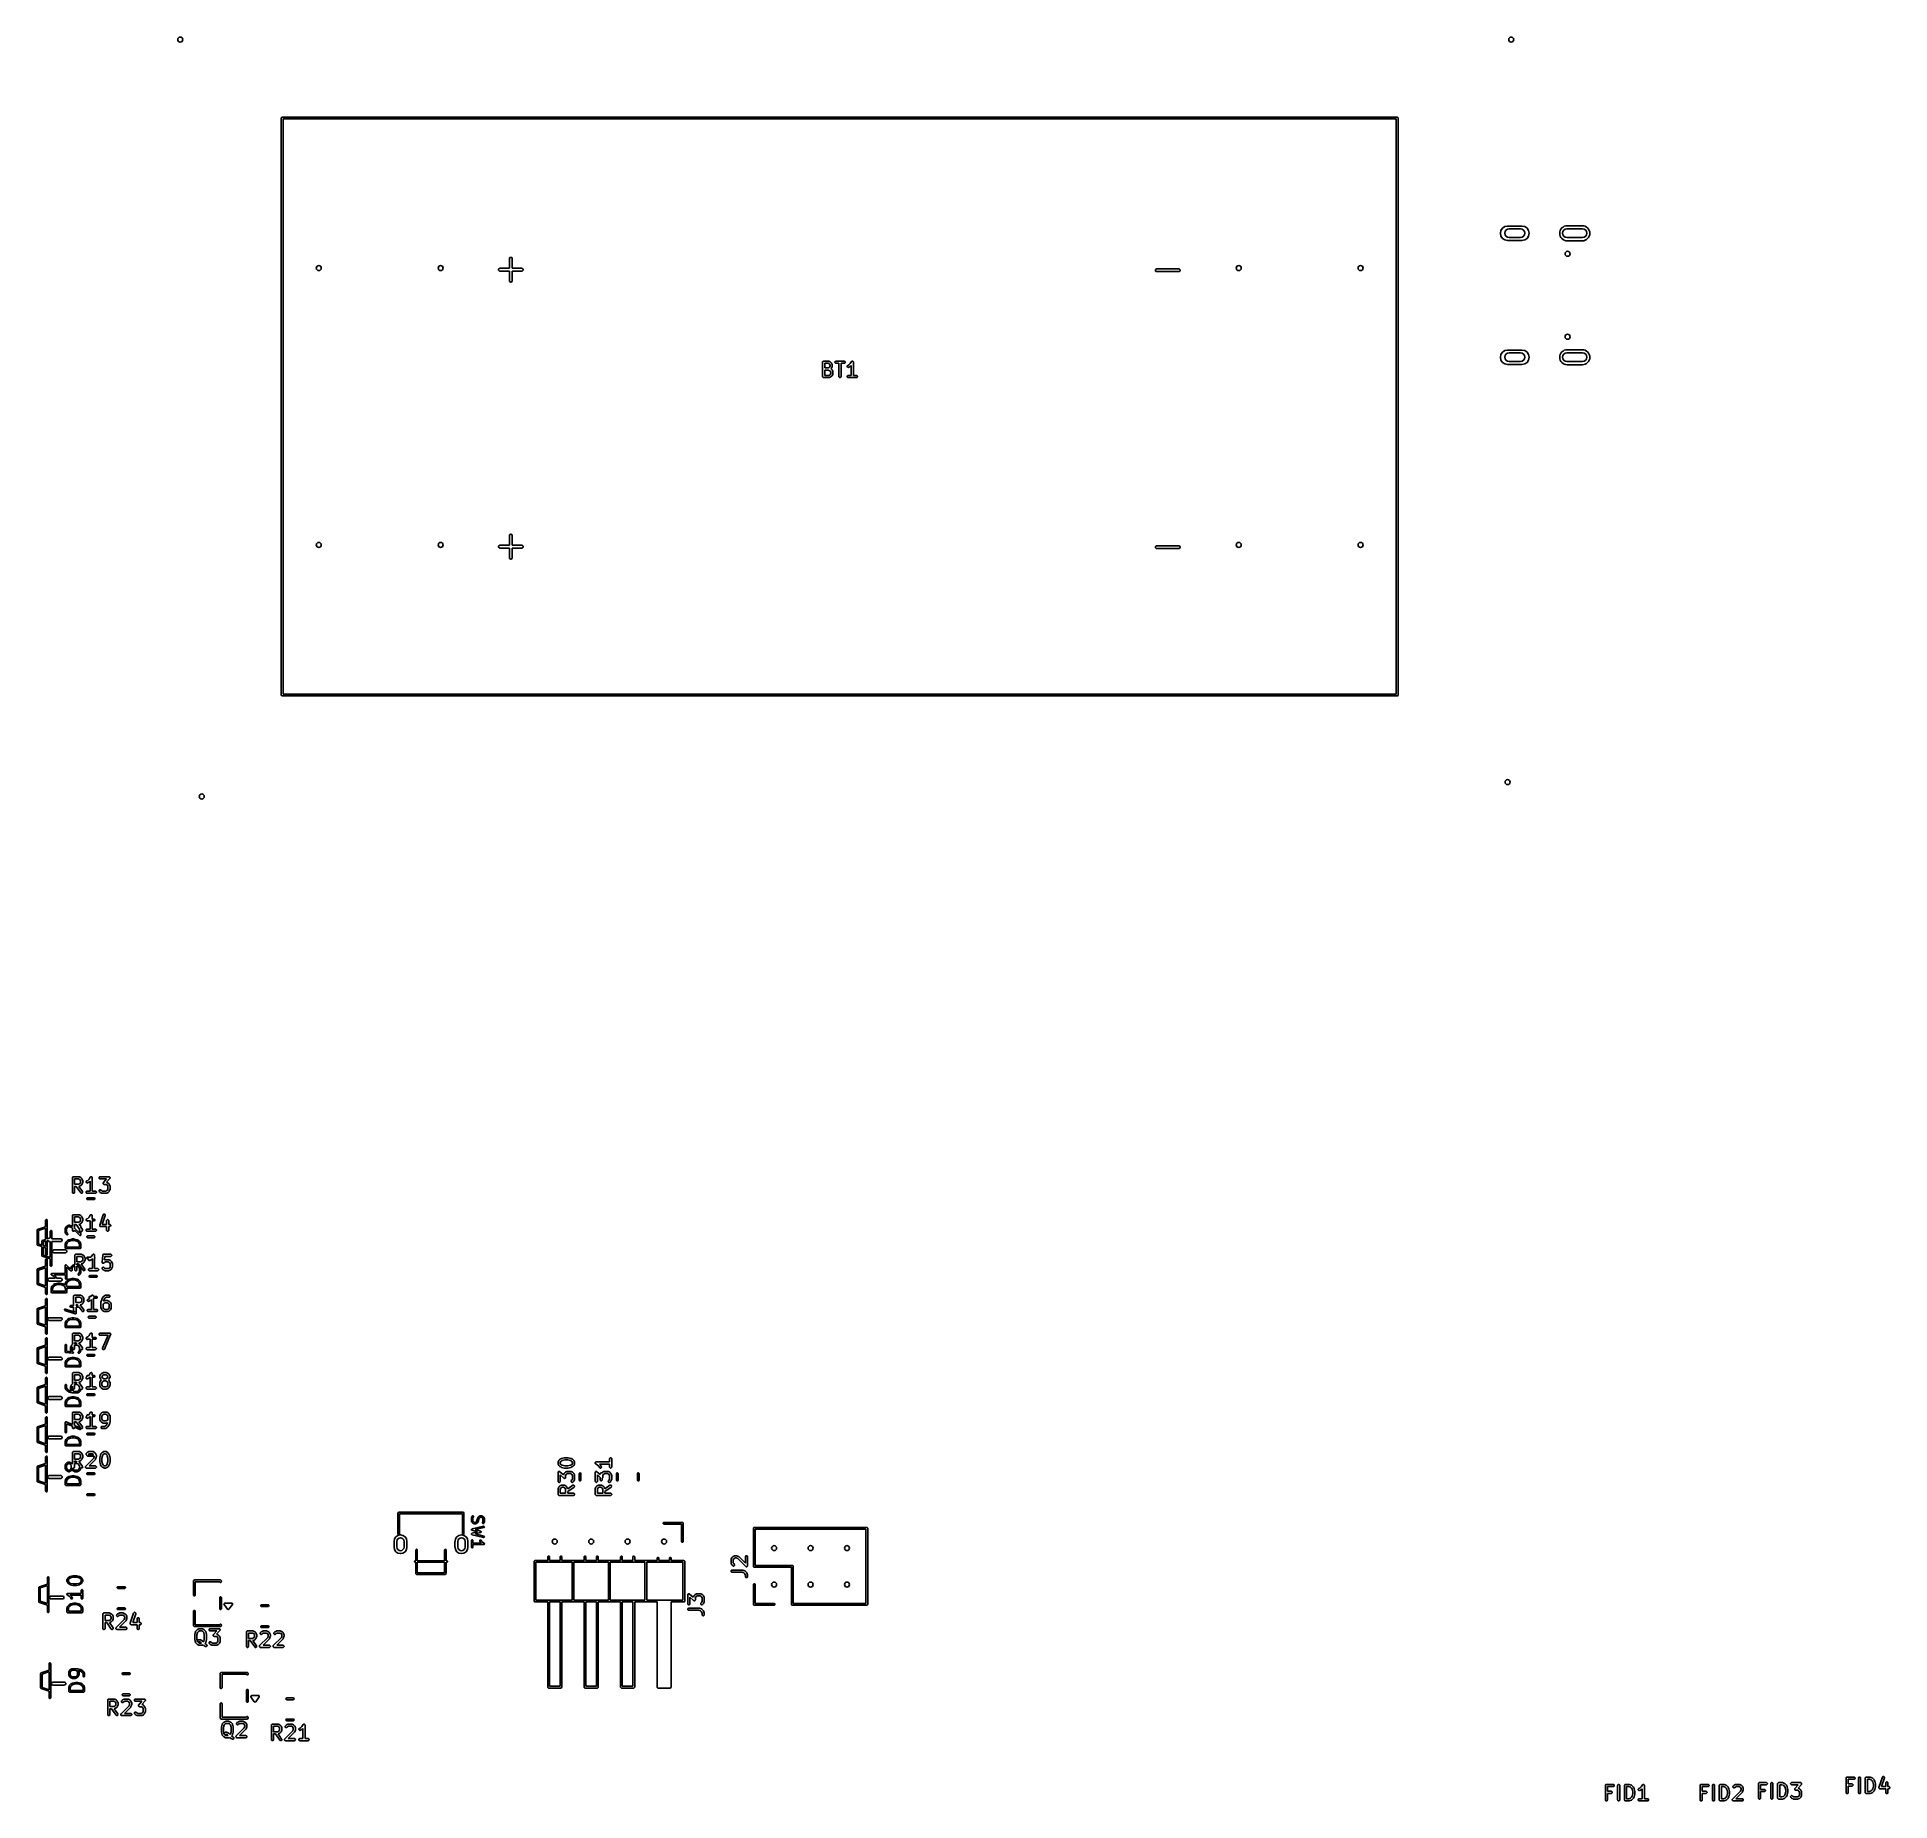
# Model space of a CAD drawing. Header units: inches. Extents: x 5.11 to 10.2, y -6.3 to -1.46.
import ezdxf

# ---------------------------------------------------------------- set-up
doc = ezdxf.new("R2010")
doc.units = ezdxf.units.IN
doc.header["$MEASUREMENT"] = 0
doc.layers.add('BLACK', color=250, linetype='CONTINUOUS')

msp = doc.modelspace()

# ---------------------------------------------------------------- linework, layer by layer
at = {"layer": 'BLACK', "linetype": 'CONTINUOUS'}
for p, q in [((5.7833, -1.6848), (5.7835, -1.6839)), ((5.7833, -3.2679), (5.7833, -1.6848)), ((5.7835, -1.6839), (5.7849, -1.6825)), ((5.7849, -1.6825), (5.7858, -1.6823)), ((5.7858, -1.6823), (8.8449, -1.6823)), ((5.7883, -1.6873), (5.7883, -3.2654)), ((8.8424, -1.6873), (5.7883, -1.6873)), ((8.8424, -3.2654), (8.8424, -1.6873)), ((8.8449, -1.6823), (8.8458, -1.6825)), ((8.8458, -1.6825), (8.8472, -1.6839)), ((8.8472, -1.6839), (8.8474, -1.6848)), ((8.8474, -1.6848), (8.8474, -3.2679)), ((9.1872, -1.9814), (9.1478, -1.9814)), ((9.3527, -1.9804), (9.3114, -1.9804)), ((9.1478, -2.0208), (9.1872, -2.0208)), ((9.1832, -1.9893), (9.1517, -1.9893)), ((9.1517, -2.0129), (9.1832, -2.0129)), ((9.3537, -1.9893), (9.3104, -1.9893)), ((9.3104, -2.0129), (9.3537, -2.0129)), ((9.3114, -2.0218), (9.3527, -2.0218)), ((6.4091, -2.0704), (6.4097, -2.0689)), ((6.4091, -2.0711), (6.4091, -2.0704)), ((6.4091, -2.0972), (6.4091, -2.0711)), ((6.4097, -2.0689), (6.4108, -2.0679)), ((6.4108, -2.0679), (6.4122, -2.0673)), ((6.4122, -2.0673), (6.4138, -2.0673)), ((6.4138, -2.0673), (6.4152, -2.0679)), ((6.4152, -2.0679), (6.4163, -2.0689)), ((6.4163, -2.0689), (6.4168, -2.0704)), ((6.4168, -2.0704), (6.4169, -2.0711)), ((6.4169, -2.0711), (6.4169, -2.0972)), ((6.3791, -2.1004), (6.3797, -2.0989)), ((6.3791, -2.1019), (6.3791, -2.1004)), ((6.3797, -2.1033), (6.3791, -2.1019)), ((6.3797, -2.0989), (6.3808, -2.0978)), ((6.3808, -2.1044), (6.3797, -2.1033)), ((6.3808, -2.0978), (6.3822, -2.0973)), ((6.3822, -2.105), (6.3808, -2.1044)), ((6.3822, -2.0973), (6.383, -2.0972)), ((6.383, -2.1051), (6.3822, -2.105)), ((6.383, -2.0972), (6.4091, -2.0972)), ((6.4091, -2.1051), (6.383, -2.1051)), ((6.4091, -2.1311), (6.4091, -2.1051)), ((6.4091, -2.1319), (6.4091, -2.1311)), ((6.4097, -2.1333), (6.4091, -2.1319)), ((6.4108, -2.1344), (6.4097, -2.1333)), ((6.4122, -2.135), (6.4108, -2.1344)), ((6.4138, -2.135), (6.4122, -2.135)), ((6.4152, -2.1344), (6.4138, -2.135)), ((6.4163, -2.1333), (6.4152, -2.1344)), ((6.4168, -2.1319), (6.4163, -2.1333)), ((6.4169, -2.1311), (6.4168, -2.1319)), ((6.4169, -2.0972), (6.443, -2.0972)), ((6.443, -2.1051), (6.4169, -2.1051)), ((6.4169, -2.1051), (6.4169, -2.1311)), ((6.443, -2.0972), (6.4438, -2.0973)), ((6.4438, -2.105), (6.443, -2.1051)), ((6.4438, -2.0973), (6.4452, -2.0978)), ((6.4452, -2.1044), (6.4438, -2.105)), ((6.4452, -2.0978), (6.4463, -2.0989)), ((6.4463, -2.1033), (6.4452, -2.1044)), ((6.4463, -2.0989), (6.4468, -2.1004)), ((6.4468, -2.1019), (6.4463, -2.1033)), ((6.4468, -2.1004), (6.4468, -2.1019)), ((8.1815, -2.1017), (8.1821, -2.1003)), ((8.1815, -2.1032), (8.1815, -2.1017)), ((8.1821, -2.1047), (8.1815, -2.1032)), ((8.1821, -2.1003), (8.1832, -2.0992)), ((8.1832, -2.1058), (8.1821, -2.1047)), ((8.1832, -2.0992), (8.1846, -2.0986)), ((8.1846, -2.1063), (8.1832, -2.1058)), ((8.1846, -2.0986), (8.1854, -2.0985)), ((8.1854, -2.1064), (8.1846, -2.1063)), ((8.1854, -2.0985), (8.2454, -2.0985)), ((8.2454, -2.1064), (8.1854, -2.1064)), ((8.2454, -2.0985), (8.2461, -2.0986)), ((8.2461, -2.1063), (8.2454, -2.1064)), ((8.2461, -2.0986), (8.2475, -2.0992)), ((8.2475, -2.1058), (8.2461, -2.1063)), ((8.2475, -2.0992), (8.2486, -2.1003)), ((8.2486, -2.1047), (8.2475, -2.1058)), ((8.2486, -2.1003), (8.2492, -2.1017)), ((8.2492, -2.1032), (8.2486, -2.1047)), ((8.2492, -2.1017), (8.2492, -2.1032)), ((9.1872, -2.3216), (9.1478, -2.3216)), ((9.1832, -2.3294), (9.1517, -2.3294)), ((9.3537, -2.3294), (9.3104, -2.3294)), ((9.3527, -2.3206), (9.3114, -2.3206)), ((7.2683, -2.3549), (7.2684, -2.3543)), ((7.2683, -2.3943), (7.2683, -2.3549)), ((7.2684, -2.3543), (7.2688, -2.3533)), ((7.2688, -2.3533), (7.2697, -2.3525)), ((7.2697, -2.3525), (7.2707, -2.352)), ((7.2707, -2.352), (7.2713, -2.352)), ((7.2713, -2.352), (7.2844, -2.352)), ((7.2837, -2.3579), (7.2743, -2.3579)), ((7.2743, -2.3579), (7.2743, -2.3707)), ((7.2743, -2.3707), (7.2837, -2.3707)), ((7.2839, -2.3766), (7.2743, -2.3766)), ((7.2743, -2.3766), (7.2743, -2.3913)), ((7.2864, -2.3592), (7.2837, -2.3579)), ((7.2837, -2.3707), (7.2864, -2.3694)), ((7.2884, -2.3781), (7.2839, -2.3766)), ((7.2844, -2.352), (7.285, -2.352)), ((7.285, -2.352), (7.2851, -2.3521)), ((7.2851, -2.3521), (7.2852, -2.3521)), ((7.2852, -2.3521), (7.2857, -2.3523)), ((7.2857, -2.3523), (7.2895, -2.3541)), ((7.2876, -2.3604), (7.2864, -2.3592)), ((7.2864, -2.3694), (7.2876, -2.3682)), ((7.289, -2.3631), (7.2876, -2.3604)), ((7.2876, -2.3682), (7.289, -2.3655)), ((7.2883, -2.39), (7.2895, -2.3888)), ((7.2895, -2.3792), (7.2884, -2.3781)), ((7.289, -2.3655), (7.289, -2.3631)), ((7.2895, -2.3541), (7.2897, -2.3543)), ((7.2908, -2.3819), (7.2895, -2.3792)), ((7.2895, -2.3888), (7.2908, -2.3861)), ((7.2897, -2.3543), (7.2898, -2.3543)), ((7.2898, -2.3543), (7.2899, -2.3544)), ((7.2899, -2.3544), (7.29, -2.3545)), ((7.29, -2.3545), (7.29, -2.3545)), ((7.29, -2.3545), (7.2903, -2.3547)), ((7.2903, -2.3547), (7.2921, -2.3566)), ((7.2908, -2.3861), (7.2908, -2.3819)), ((7.2921, -2.372), (7.2913, -2.3729)), ((7.2913, -2.3729), (7.2915, -2.373)), ((7.2915, -2.373), (7.2916, -2.373)), ((7.2916, -2.373), (7.2917, -2.3731)), ((7.2917, -2.3731), (7.2921, -2.3734)), ((7.2921, -2.3566), (7.2923, -2.3568)), ((7.2923, -2.3718), (7.2921, -2.372)), ((7.2921, -2.3734), (7.294, -2.3753)), ((7.2923, -2.3568), (7.2924, -2.3569)), ((7.2924, -2.3717), (7.2923, -2.3718)), ((7.2924, -2.3569), (7.2924, -2.3569)), ((7.2924, -2.3569), (7.2925, -2.357)), ((7.2925, -2.3716), (7.2924, -2.3716)), ((7.2924, -2.3716), (7.2924, -2.3717)), ((7.2925, -2.357), (7.2925, -2.3571)), ((7.2925, -2.3571), (7.2927, -2.3573)), ((7.2927, -2.3712), (7.2925, -2.3715)), ((7.2925, -2.3715), (7.2925, -2.3716)), ((7.2927, -2.3573), (7.2946, -2.3611)), ((7.2946, -2.3675), (7.2927, -2.3712)), ((7.294, -2.3753), (7.2942, -2.3755)), ((7.2942, -2.3755), (7.2943, -2.3756)), ((7.2943, -2.3756), (7.2943, -2.3757)), ((7.2943, -2.3757), (7.2944, -2.3758)), ((7.2944, -2.3758), (7.2944, -2.3758)), ((7.2944, -2.3758), (7.2946, -2.3761)), ((7.2946, -2.3611), (7.2948, -2.3616)), ((7.2948, -2.3669), (7.2946, -2.3675)), ((7.2946, -2.3761), (7.2964, -2.3798)), ((7.2964, -2.3881), (7.2946, -2.3919)), ((7.2948, -2.3616), (7.2948, -2.3617)), ((7.2948, -2.3617), (7.2948, -2.3618)), ((7.2948, -2.3618), (7.2949, -2.3624)), ((7.2949, -2.3662), (7.2948, -2.3667)), ((7.2948, -2.3667), (7.2948, -2.3668)), ((7.2948, -2.3668), (7.2948, -2.3669)), ((7.2949, -2.3624), (7.2949, -2.3662)), ((7.2964, -2.3798), (7.2966, -2.3804)), ((7.2966, -2.3876), (7.2964, -2.3881)), ((7.2966, -2.3804), (7.2966, -2.3805)), ((7.2966, -2.3805), (7.2967, -2.3806)), ((7.2967, -2.3874), (7.2966, -2.3875)), ((7.2966, -2.3875), (7.2966, -2.3876)), ((7.2967, -2.3806), (7.2967, -2.3812)), ((7.2967, -2.3812), (7.2967, -2.3868)), ((7.2967, -2.3868), (7.2967, -2.3874)), ((7.3021, -2.3543), (7.3026, -2.3533)), ((7.3021, -2.3555), (7.3021, -2.3543)), ((7.3026, -2.3566), (7.3021, -2.3555)), ((7.3026, -2.3533), (7.3034, -2.3525)), ((7.3034, -2.3574), (7.3026, -2.3566)), ((7.3034, -2.3525), (7.3045, -2.352)), ((7.3045, -2.3578), (7.3034, -2.3574)), ((7.3045, -2.352), (7.305, -2.352)), ((7.305, -2.3579), (7.3045, -2.3578)), ((7.305, -2.352), (7.3275, -2.352)), ((7.3133, -2.3579), (7.305, -2.3579)), ((7.3133, -2.3943), (7.3133, -2.3579)), ((7.3275, -2.3579), (7.3192, -2.3579)), ((7.3192, -2.3579), (7.3192, -2.3943)), ((7.3275, -2.352), (7.3281, -2.352)), ((7.3281, -2.3578), (7.3275, -2.3579)), ((7.3281, -2.352), (7.3292, -2.3525)), ((7.3292, -2.3574), (7.3281, -2.3578)), ((7.3292, -2.3525), (7.33, -2.3533)), ((7.33, -2.3566), (7.3292, -2.3574)), ((7.33, -2.3533), (7.3304, -2.3543)), ((7.3304, -2.3555), (7.33, -2.3566)), ((7.3304, -2.3543), (7.3304, -2.3555)), ((7.3359, -2.3658), (7.3362, -2.3647)), ((7.3359, -2.3669), (7.3359, -2.3658)), ((7.3365, -2.368), (7.3359, -2.3669)), ((7.3362, -2.3647), (7.337, -2.3638)), ((7.3373, -2.3687), (7.3365, -2.368)), ((7.337, -2.3638), (7.3375, -2.3635)), ((7.3384, -2.3691), (7.3373, -2.3687)), ((7.3375, -2.3635), (7.3408, -2.3619)), ((7.3396, -2.369), (7.3384, -2.3691)), ((7.3401, -2.3688), (7.3396, -2.369)), ((7.3439, -2.3669), (7.3401, -2.3688)), ((7.3408, -2.3619), (7.344, -2.3587)), ((7.3441, -2.3668), (7.3439, -2.3669)), ((7.344, -2.3587), (7.3476, -2.3533)), ((7.3442, -2.3667), (7.3441, -2.3668)), ((7.3443, -2.3667), (7.3442, -2.3667)), ((7.3444, -2.3666), (7.3443, -2.3666)), ((7.3443, -2.3666), (7.3443, -2.3667)), ((7.3446, -2.3664), (7.3444, -2.3666)), ((7.3471, -2.3639), (7.3446, -2.3664)), ((7.3471, -2.3913), (7.3471, -2.3639)), ((7.3476, -2.3533), (7.3479, -2.3528)), ((7.3476, -2.3533), (7.3476, -2.3533)), ((7.3476, -2.3533), (7.3476, -2.3533)), ((7.3476, -2.3533), (7.3476, -2.3533)), ((7.3479, -2.3528), (7.3482, -2.3527)), ((7.3482, -2.3527), (7.3484, -2.3525)), ((7.3484, -2.3525), (7.3487, -2.3523)), ((7.3487, -2.3523), (7.3489, -2.3522)), ((7.3489, -2.3522), (7.3492, -2.3521)), ((7.3492, -2.3521), (7.3495, -2.352)), ((7.3495, -2.352), (7.3498, -2.352)), ((7.3498, -2.352), (7.35, -2.352)), ((7.35, -2.352), (7.3503, -2.352)), ((7.3503, -2.352), (7.3506, -2.352)), ((7.3506, -2.352), (7.3509, -2.3521)), ((7.3509, -2.3521), (7.3512, -2.3522)), ((7.3512, -2.3522), (7.3514, -2.3523)), ((7.3514, -2.3523), (7.3517, -2.3525)), ((7.3517, -2.3525), (7.3519, -2.3527)), ((7.3519, -2.3527), (7.3521, -2.3528)), ((7.3521, -2.3528), (7.3523, -2.3531)), ((7.3523, -2.3531), (7.3525, -2.3533)), ((7.3525, -2.3533), (7.3526, -2.3535)), ((7.3526, -2.3535), (7.3528, -2.3538)), ((7.3528, -2.3538), (7.3528, -2.3541)), ((7.3528, -2.3541), (7.3529, -2.3543)), ((7.3529, -2.3543), (7.353, -2.3549)), ((7.353, -2.3549), (7.353, -2.3549)), ((7.353, -2.3549), (7.353, -2.3549)), ((7.353, -2.3549), (7.353, -2.3549)), ((7.353, -2.3549), (7.353, -2.3913)), ((9.1478, -2.3609), (9.1872, -2.3609)), ((9.1517, -2.3531), (9.1832, -2.3531)), ((9.3104, -2.3531), (9.3537, -2.3531)), ((9.3114, -2.3619), (9.3527, -2.3619)), ((7.2684, -2.3949), (7.2683, -2.3943)), ((7.2688, -2.3959), (7.2684, -2.3949)), ((7.2697, -2.3967), (7.2688, -2.3959)), ((7.2707, -2.3972), (7.2697, -2.3967)), ((7.2713, -2.3972), (7.2707, -2.3972)), ((7.2863, -2.3972), (7.2713, -2.3972)), ((7.2743, -2.3913), (7.2856, -2.3913)), ((7.2856, -2.3913), (7.2883, -2.39)), ((7.2869, -2.3972), (7.2863, -2.3972)), ((7.287, -2.3971), (7.2869, -2.3972)), ((7.2871, -2.3971), (7.287, -2.3971)), ((7.2876, -2.3969), (7.2871, -2.3971)), ((7.2914, -2.3951), (7.2876, -2.3969)), ((7.2916, -2.3949), (7.2914, -2.3951)), ((7.2917, -2.3949), (7.2916, -2.3949)), ((7.2918, -2.3948), (7.2917, -2.3949)), ((7.2919, -2.3947), (7.2918, -2.3948)), ((7.2921, -2.3945), (7.2919, -2.3947)), ((7.2919, -2.3947), (7.2919, -2.3947)), ((7.294, -2.3926), (7.2921, -2.3945)), ((7.2942, -2.3924), (7.294, -2.3926)), ((7.2943, -2.3923), (7.2942, -2.3924)), ((7.2944, -2.3922), (7.2943, -2.3923)), ((7.2943, -2.3923), (7.2943, -2.3923)), ((7.2946, -2.3919), (7.2944, -2.3921)), ((7.2944, -2.3921), (7.2944, -2.3922)), ((7.3134, -2.3949), (7.3133, -2.3943)), ((7.3138, -2.3959), (7.3134, -2.3949)), ((7.3147, -2.3967), (7.3138, -2.3959)), ((7.3157, -2.3972), (7.3147, -2.3967)), ((7.3169, -2.3972), (7.3157, -2.3972)), ((7.3179, -2.3967), (7.3169, -2.3972)), ((7.3187, -2.3959), (7.3179, -2.3967)), ((7.3192, -2.3949), (7.3187, -2.3959)), ((7.3192, -2.3943), (7.3192, -2.3949)), ((7.3359, -2.3937), (7.3363, -2.3926)), ((7.3359, -2.3949), (7.3359, -2.3937)), ((7.3363, -2.3959), (7.3359, -2.3949)), ((7.3363, -2.3926), (7.3371, -2.3918)), ((7.3371, -2.3967), (7.3363, -2.3959)), ((7.3371, -2.3918), (7.3382, -2.3914)), ((7.3382, -2.3972), (7.3371, -2.3967)), ((7.3382, -2.3914), (7.3388, -2.3913)), ((7.3388, -2.3972), (7.3382, -2.3972)), ((7.3388, -2.3913), (7.3471, -2.3913)), ((7.3613, -2.3972), (7.3388, -2.3972)), ((7.353, -2.3913), (7.3613, -2.3913)), ((7.3613, -2.3913), (7.3619, -2.3914)), ((7.3619, -2.3972), (7.3613, -2.3972)), ((7.3619, -2.3914), (7.3629, -2.3918)), ((7.3629, -2.3967), (7.3619, -2.3972)), ((7.3629, -2.3918), (7.3637, -2.3926)), ((7.3637, -2.3959), (7.3629, -2.3967)), ((7.3637, -2.3926), (7.3642, -2.3937)), ((7.3642, -2.3949), (7.3637, -2.3959)), ((7.3642, -2.3937), (7.3642, -2.3949)), ((6.4091, -2.8302), (6.4097, -2.8288)), ((6.4091, -2.831), (6.4091, -2.8302)), ((6.4091, -2.857), (6.4091, -2.831)), ((6.4097, -2.8288), (6.4108, -2.8277)), ((6.4108, -2.8277), (6.4122, -2.8271)), ((6.4122, -2.8271), (6.4138, -2.8271)), ((6.4138, -2.8271), (6.4152, -2.8277)), ((6.4152, -2.8277), (6.4163, -2.8288)), ((6.4163, -2.8288), (6.4168, -2.8302)), ((6.4168, -2.8302), (6.4169, -2.831)), ((6.4169, -2.831), (6.4169, -2.857)), ((6.3791, -2.8602), (6.3797, -2.8588)), ((6.3791, -2.8617), (6.3791, -2.8602)), ((6.3797, -2.8632), (6.3791, -2.8617)), ((6.3797, -2.8588), (6.3808, -2.8577)), ((6.3808, -2.8642), (6.3797, -2.8632)), ((6.3808, -2.8577), (6.3822, -2.8571)), ((6.3822, -2.8648), (6.3808, -2.8642)), ((6.3822, -2.8571), (6.383, -2.857)), ((6.383, -2.8649), (6.3822, -2.8648)), ((6.383, -2.857), (6.4091, -2.857)), ((6.4091, -2.8649), (6.383, -2.8649)), ((6.4091, -2.891), (6.4091, -2.8649)), ((6.4091, -2.8917), (6.4091, -2.891)), ((6.4097, -2.8931), (6.4091, -2.8917)), ((6.4108, -2.8942), (6.4097, -2.8931)), ((6.4122, -2.8948), (6.4108, -2.8942)), ((6.4138, -2.8948), (6.4122, -2.8948)), ((6.4152, -2.8942), (6.4138, -2.8948)), ((6.4163, -2.8931), (6.4152, -2.8942)), ((6.4168, -2.8917), (6.4163, -2.8931)), ((6.4169, -2.891), (6.4168, -2.8917)), ((6.4169, -2.857), (6.443, -2.857)), ((6.443, -2.8649), (6.4169, -2.8649)), ((6.4169, -2.8649), (6.4169, -2.891)), ((6.443, -2.857), (6.4438, -2.8571)), ((6.4438, -2.8648), (6.443, -2.8649)), ((6.4438, -2.8571), (6.4452, -2.8577)), ((6.4452, -2.8642), (6.4438, -2.8648)), ((6.4452, -2.8577), (6.4463, -2.8588)), ((6.4463, -2.8632), (6.4452, -2.8642)), ((6.4463, -2.8588), (6.4468, -2.8602)), ((6.4468, -2.8617), (6.4463, -2.8632)), ((6.4468, -2.8602), (6.4468, -2.8617)), ((8.1815, -2.8616), (8.1821, -2.8601)), ((8.1815, -2.8631), (8.1815, -2.8616)), ((8.1821, -2.8645), (8.1815, -2.8631)), ((8.1821, -2.8601), (8.1832, -2.859)), ((8.1832, -2.8656), (8.1821, -2.8645)), ((8.1832, -2.859), (8.1846, -2.8585)), ((8.1846, -2.8662), (8.1832, -2.8656)), ((8.1846, -2.8585), (8.1854, -2.8584)), ((8.1854, -2.8663), (8.1846, -2.8662)), ((8.1854, -2.8584), (8.2454, -2.8584)), ((8.2454, -2.8663), (8.1854, -2.8663)), ((8.2454, -2.8584), (8.2461, -2.8585)), ((8.2461, -2.8662), (8.2454, -2.8663)), ((8.2461, -2.8585), (8.2475, -2.859)), ((8.2475, -2.8656), (8.2461, -2.8662)), ((8.2475, -2.859), (8.2486, -2.8601)), ((8.2486, -2.8645), (8.2475, -2.8656)), ((8.2486, -2.8601), (8.2492, -2.8616)), ((8.2492, -2.8631), (8.2486, -2.8645)), ((8.2492, -2.8616), (8.2492, -2.8631)), ((5.7835, -3.2689), (5.7833, -3.2679)), ((5.7849, -3.2702), (5.7835, -3.2689)), ((5.7858, -3.2704), (5.7849, -3.2702)), ((8.8449, -3.2704), (5.7858, -3.2704)), ((5.7883, -3.2654), (8.8424, -3.2654)), ((8.8458, -3.2702), (8.8449, -3.2704)), ((8.8472, -3.2689), (8.8458, -3.2702)), ((8.8474, -3.2679), (8.8472, -3.2689)), ((5.2101, -4.5921), (5.2106, -4.5911)), ((5.2101, -4.5927), (5.2101, -4.5921)), ((5.2101, -4.6321), (5.2101, -4.5927)), ((5.2106, -4.5911), (5.2114, -4.5903)), ((5.2114, -4.5903), (5.2124, -4.5898)), ((5.2124, -4.5898), (5.213, -4.5898)), ((5.213, -4.5898), (5.228, -4.5898)), ((5.2273, -4.5957), (5.216, -4.5957)), ((5.216, -4.5957), (5.216, -4.6104)), ((5.216, -4.6104), (5.2273, -4.6104)), ((5.2209, -4.6163), (5.216, -4.6163)), ((5.216, -4.6163), (5.216, -4.6321)), ((5.2331, -4.6338), (5.2209, -4.6163)), ((5.23, -4.597), (5.2273, -4.5957)), ((5.2273, -4.6104), (5.23, -4.609)), ((5.228, -4.5898), (5.2286, -4.5898)), ((5.2286, -4.6162), (5.2281, -4.6163)), ((5.2281, -4.6163), (5.2379, -4.6304)), ((5.2286, -4.5898), (5.2287, -4.5899)), ((5.2287, -4.6162), (5.2286, -4.6162)), ((5.2287, -4.5899), (5.2288, -4.5899)), ((5.2288, -4.6162), (5.2287, -4.6162)), ((5.2288, -4.5899), (5.2293, -4.5901)), ((5.2293, -4.616), (5.2288, -4.6162)), ((5.2293, -4.5901), (5.2331, -4.5919)), ((5.2331, -4.6141), (5.2293, -4.616)), ((5.2312, -4.5982), (5.23, -4.597)), ((5.23, -4.609), (5.2312, -4.6078)), ((5.2326, -4.6009), (5.2312, -4.5982)), ((5.2312, -4.6078), (5.2326, -4.6051)), ((5.2326, -4.6051), (5.2326, -4.6009)), ((5.2331, -4.5919), (5.2333, -4.5921)), ((5.2333, -4.6139), (5.2331, -4.6141)), ((5.2333, -4.5921), (5.2334, -4.5921)), ((5.2334, -4.6139), (5.2333, -4.6139)), ((5.2334, -4.5921), (5.2335, -4.5922)), ((5.2335, -4.6138), (5.2334, -4.6139)), ((5.2335, -4.5922), (5.2336, -4.5923)), ((5.2336, -4.6138), (5.2335, -4.6138)), ((5.2336, -4.5923), (5.2336, -4.5923)), ((5.2336, -4.5923), (5.2339, -4.5925)), ((5.2339, -4.6135), (5.2336, -4.6137)), ((5.2336, -4.6137), (5.2336, -4.6138)), ((5.2339, -4.5925), (5.2357, -4.5944)), ((5.2357, -4.6117), (5.2339, -4.6135)), ((5.2357, -4.5944), (5.2359, -4.5946)), ((5.2359, -4.6114), (5.2357, -4.6117)), ((5.2359, -4.5946), (5.236, -4.5946)), ((5.236, -4.6114), (5.2359, -4.6114)), ((5.236, -4.5946), (5.236, -4.5947)), ((5.236, -4.5947), (5.2361, -4.5948)), ((5.2361, -4.6112), (5.236, -4.6113)), ((5.236, -4.6113), (5.236, -4.6114)), ((5.2361, -4.5948), (5.2361, -4.5949)), ((5.2361, -4.5949), (5.2363, -4.5951)), ((5.2363, -4.6109), (5.2361, -4.6112)), ((5.2361, -4.6112), (5.2361, -4.6112)), ((5.2363, -4.5951), (5.2382, -4.5989)), ((5.2382, -4.6072), (5.2363, -4.6109)), ((5.2382, -4.5989), (5.2384, -4.5994)), ((5.2384, -4.6066), (5.2382, -4.6072)), ((5.2384, -4.5994), (5.2384, -4.5995)), ((5.2384, -4.5995), (5.2384, -4.5996)), ((5.2384, -4.5996), (5.2385, -4.6002)), ((5.2385, -4.6058), (5.2384, -4.6064)), ((5.2384, -4.6064), (5.2384, -4.6065)), ((5.2384, -4.6065), (5.2384, -4.6066)), ((5.2385, -4.6002), (5.2385, -4.6058)), ((5.2476, -4.6036), (5.248, -4.6025)), ((5.2477, -4.6047), (5.2476, -4.6036)), ((5.2482, -4.6058), (5.2477, -4.6047)), ((5.248, -4.6025), (5.2487, -4.6016)), ((5.2491, -4.6065), (5.2482, -4.6058)), ((5.2487, -4.6016), (5.2492, -4.6013)), ((5.2501, -4.6069), (5.2491, -4.6065)), ((5.2492, -4.6013), (5.2525, -4.5997)), ((5.2513, -4.6068), (5.2501, -4.6069)), ((5.2518, -4.6066), (5.2513, -4.6068)), ((5.2556, -4.6047), (5.2518, -4.6066)), ((5.2525, -4.5997), (5.2557, -4.5965)), ((5.2558, -4.6046), (5.2556, -4.6047)), ((5.2557, -4.5965), (5.2593, -4.5911)), ((5.2559, -4.6045), (5.2558, -4.6046)), ((5.256, -4.6045), (5.2559, -4.6045)), ((5.2561, -4.6044), (5.256, -4.6045)), ((5.2564, -4.6042), (5.2561, -4.6044)), ((5.2561, -4.6044), (5.2561, -4.6044)), ((5.2588, -4.6017), (5.2564, -4.6042)), ((5.2588, -4.6291), (5.2588, -4.6017)), ((5.2593, -4.5911), (5.2597, -4.5906)), ((5.2593, -4.5911), (5.2593, -4.5911)), ((5.2593, -4.5911), (5.2593, -4.5911)), ((5.2593, -4.5911), (5.2593, -4.5911)), ((5.2597, -4.5906), (5.2599, -4.5905)), ((5.2599, -4.5905), (5.2601, -4.5903)), ((5.2601, -4.5903), (5.2604, -4.5901)), ((5.2604, -4.5901), (5.2606, -4.59)), ((5.2606, -4.59), (5.2609, -4.5899)), ((5.2609, -4.5899), (5.2612, -4.5898)), ((5.2612, -4.5898), (5.2615, -4.5898)), ((5.2615, -4.5898), (5.2618, -4.5898)), ((5.2618, -4.5898), (5.262, -4.5898)), ((5.262, -4.5898), (5.2623, -4.5898)), ((5.2623, -4.5898), (5.2626, -4.5899)), ((5.2626, -4.5899), (5.2629, -4.59)), ((5.2629, -4.59), (5.2631, -4.5901)), ((5.2631, -4.5901), (5.2634, -4.5903)), ((5.2634, -4.5903), (5.2636, -4.5905)), ((5.2636, -4.5905), (5.2638, -4.5906)), ((5.2638, -4.5906), (5.264, -4.5909)), ((5.264, -4.5909), (5.2642, -4.5911)), ((5.2642, -4.5911), (5.2643, -4.5913)), ((5.2643, -4.5913), (5.2645, -4.5916)), ((5.2645, -4.5916), (5.2645, -4.5919)), ((5.2645, -4.5919), (5.2647, -4.5921)), ((5.2647, -4.5921), (5.2647, -4.5927)), ((5.2647, -4.5927), (5.2647, -4.5927)), ((5.2647, -4.5927), (5.2647, -4.5927)), ((5.2647, -4.5927), (5.2647, -4.5927)), ((5.2647, -4.5927), (5.2647, -4.6291)), ((5.2832, -4.5921), (5.2837, -4.5911)), ((5.2832, -4.5933), (5.2832, -4.5921)), ((5.2837, -4.5943), (5.2832, -4.5933)), ((5.2837, -4.5911), (5.2845, -4.5903)), ((5.2845, -4.5952), (5.2837, -4.5943)), ((5.2837, -4.6267), (5.2845, -4.6259)), ((5.2845, -4.5903), (5.2856, -4.5898)), ((5.2856, -4.5956), (5.2845, -4.5952)), ((5.2845, -4.6259), (5.2856, -4.6254)), ((5.2856, -4.5898), (5.2861, -4.5898)), ((5.2861, -4.5957), (5.2856, -4.5956)), ((5.2856, -4.6254), (5.2867, -4.6254)), ((5.2861, -4.5898), (5.3105, -4.5898)), ((5.304, -4.5957), (5.2861, -4.5957)), ((5.2867, -4.6254), (5.2878, -4.6259)), ((5.2878, -4.6259), (5.2882, -4.6262)), ((5.2945, -4.6071), (5.2947, -4.6067)), ((5.2945, -4.6072), (5.2945, -4.6071)), ((5.2945, -4.6073), (5.2945, -4.6072)), ((5.2945, -4.6078), (5.2945, -4.6073)), ((5.2945, -4.6083), (5.2945, -4.6078)), ((5.2945, -4.6084), (5.2945, -4.6083)), ((5.2945, -4.6085), (5.2945, -4.6084)), ((5.2947, -4.6089), (5.2945, -4.6085)), ((5.2947, -4.6067), (5.2948, -4.6062)), ((5.2949, -4.6093), (5.2947, -4.6089)), ((5.2948, -4.6062), (5.2949, -4.6061)), ((5.2949, -4.6061), (5.295, -4.606)), ((5.2949, -4.6061), (5.2949, -4.6061)), ((5.295, -4.6094), (5.2949, -4.6093)), ((5.295, -4.606), (5.2952, -4.6058)), ((5.295, -4.6095), (5.295, -4.6094)), ((5.2954, -4.6098), (5.295, -4.6095)), ((5.2952, -4.6058), (5.304, -4.5957)), ((5.2957, -4.6102), (5.2954, -4.6098)), ((5.2958, -4.6102), (5.2957, -4.6102)), ((5.2959, -4.6103), (5.2958, -4.6102)), ((5.2964, -4.6104), (5.2959, -4.6103)), ((5.2968, -4.6106), (5.2964, -4.6104)), ((5.2969, -4.6106), (5.2968, -4.6106)), ((5.297, -4.6106), (5.2969, -4.6106)), ((5.2971, -4.6106), (5.297, -4.6106)), ((5.2974, -4.6107), (5.2971, -4.6106)), ((5.3023, -4.6107), (5.2974, -4.6107)), ((5.305, -4.612), (5.3023, -4.6107)), ((5.3127, -4.5947), (5.3038, -4.6049)), ((5.3038, -4.6049), (5.3043, -4.6051)), ((5.3043, -4.6051), (5.3081, -4.6069)), ((5.3062, -4.6132), (5.305, -4.612)), ((5.3076, -4.6159), (5.3062, -4.6132)), ((5.3062, -4.6266), (5.3076, -4.6239)), ((5.3076, -4.6239), (5.3076, -4.6159)), ((5.3081, -4.6069), (5.3083, -4.6071)), ((5.3083, -4.6071), (5.3084, -4.6071)), ((5.3084, -4.6071), (5.3085, -4.6072)), ((5.3085, -4.6072), (5.3086, -4.6072)), ((5.3086, -4.6072), (5.3086, -4.6073)), ((5.3086, -4.6073), (5.3088, -4.6075)), ((5.3088, -4.6075), (5.3107, -4.6094)), ((5.3105, -4.5898), (5.3108, -4.5898)), ((5.3107, -4.6094), (5.3109, -4.6096)), ((5.3108, -4.5898), (5.3109, -4.5898)), ((5.3109, -4.5898), (5.3109, -4.5898)), ((5.3109, -4.5898), (5.3111, -4.5898)), ((5.3109, -4.6096), (5.311, -4.6096)), ((5.311, -4.6096), (5.311, -4.6097)), ((5.311, -4.6097), (5.3111, -4.6098)), ((5.3111, -4.5898), (5.3115, -4.59)), ((5.3111, -4.6098), (5.3111, -4.6099)), ((5.3111, -4.6099), (5.3113, -4.6101)), ((5.3113, -4.6101), (5.3131, -4.6139)), ((5.3131, -4.6259), (5.3113, -4.6297)), ((5.3115, -4.59), (5.312, -4.5902)), ((5.312, -4.5902), (5.3121, -4.5902)), ((5.3121, -4.5902), (5.3121, -4.5903)), ((5.3121, -4.5903), (5.3125, -4.5906)), ((5.3125, -4.5906), (5.3128, -4.5909)), ((5.3129, -4.5944), (5.3127, -4.5947)), ((5.3128, -4.5909), (5.3129, -4.591)), ((5.3129, -4.591), (5.313, -4.5911)), ((5.313, -4.5943), (5.3129, -4.5944)), ((5.313, -4.5911), (5.3131, -4.5915)), ((5.3131, -4.5942), (5.313, -4.5943)), ((5.313, -4.5943), (5.313, -4.5943)), ((5.3131, -4.5915), (5.3134, -4.5919)), ((5.3132, -4.5937), (5.3131, -4.5942)), ((5.3131, -4.6139), (5.3134, -4.6144)), ((5.3134, -4.6254), (5.3131, -4.6259)), ((5.3134, -4.5933), (5.3132, -4.5937)), ((5.3134, -4.5919), (5.3134, -4.592)), ((5.3134, -4.592), (5.3134, -4.5921)), ((5.3134, -4.5921), (5.3134, -4.5926)), ((5.3134, -4.5926), (5.3134, -4.5931)), ((5.3134, -4.5931), (5.3134, -4.5932)), ((5.3134, -4.5932), (5.3134, -4.5933)), ((5.3134, -4.6144), (5.3134, -4.6145)), ((5.3134, -4.6145), (5.3134, -4.6146)), ((5.3134, -4.6146), (5.3135, -4.6152)), ((5.3135, -4.6246), (5.3134, -4.6252)), ((5.3134, -4.6252), (5.3134, -4.6253)), ((5.3134, -4.6253), (5.3134, -4.6254)), ((5.3135, -4.6152), (5.3135, -4.6246)), ((5.2101, -4.6327), (5.2101, -4.6321)), ((5.2106, -4.6337), (5.2101, -4.6327)), ((5.2114, -4.6345), (5.2106, -4.6337)), ((5.2124, -4.635), (5.2114, -4.6345)), ((5.2136, -4.635), (5.2124, -4.635)), ((5.2147, -4.6345), (5.2136, -4.635)), ((5.2155, -4.6337), (5.2147, -4.6345)), ((5.2159, -4.6327), (5.2155, -4.6337)), ((5.216, -4.6321), (5.2159, -4.6327)), ((5.2335, -4.6342), (5.2331, -4.6338)), ((5.2344, -4.6348), (5.2335, -4.6342)), ((5.2356, -4.635), (5.2344, -4.6348)), ((5.2367, -4.6348), (5.2356, -4.635)), ((5.2377, -4.6341), (5.2367, -4.6348)), ((5.2383, -4.6332), (5.2377, -4.6341)), ((5.2379, -4.6304), (5.2382, -4.6309)), ((5.2382, -4.6309), (5.2385, -4.632)), ((5.2385, -4.632), (5.2383, -4.6332)), ((5.2476, -4.6315), (5.2481, -4.6304)), ((5.2476, -4.6327), (5.2476, -4.6315)), ((5.2481, -4.6337), (5.2476, -4.6327)), ((5.2481, -4.6304), (5.2489, -4.6296)), ((5.2489, -4.6345), (5.2481, -4.6337)), ((5.2489, -4.6296), (5.2499, -4.6292)), ((5.2499, -4.635), (5.2489, -4.6345)), ((5.2497, -4.6493), (5.251, -4.648)), ((5.2497, -4.6511), (5.2497, -4.6493)), ((5.251, -4.6524), (5.2497, -4.6511)), ((5.2499, -4.6292), (5.2505, -4.6291)), ((5.2505, -4.635), (5.2499, -4.635)), ((5.2505, -4.6291), (5.2588, -4.6291)), ((5.273, -4.635), (5.2505, -4.635)), ((5.251, -4.648), (5.2519, -4.6478)), ((5.2519, -4.6526), (5.251, -4.6524)), ((5.2519, -4.6478), (5.2698, -4.6478)), ((5.2698, -4.6526), (5.2519, -4.6526)), ((5.2647, -4.6291), (5.273, -4.6291)), ((5.2698, -4.6478), (5.2707, -4.648)), ((5.2707, -4.6524), (5.2698, -4.6526)), ((5.2707, -4.648), (5.2719, -4.6493)), ((5.2719, -4.6511), (5.2707, -4.6524)), ((5.2719, -4.6493), (5.2719, -4.6511)), ((5.273, -4.6291), (5.2736, -4.6292)), ((5.2736, -4.635), (5.273, -4.635)), ((5.2736, -4.6292), (5.2747, -4.6296)), ((5.2747, -4.6345), (5.2736, -4.635)), ((5.2747, -4.6296), (5.2755, -4.6304)), ((5.2755, -4.6337), (5.2747, -4.6345)), ((5.2755, -4.6304), (5.2759, -4.6315)), ((5.2759, -4.6327), (5.2755, -4.6337)), ((5.2759, -4.6315), (5.2759, -4.6327)), ((5.2832, -4.6278), (5.2837, -4.6267)), ((5.2832, -4.6289), (5.2832, -4.6278)), ((5.2837, -4.63), (5.2832, -4.6289)), ((5.284, -4.6304), (5.2837, -4.63)), ((5.2859, -4.6323), (5.284, -4.6304)), ((5.2861, -4.6325), (5.2859, -4.6323)), ((5.2862, -4.6325), (5.2861, -4.6325)), ((5.2863, -4.6326), (5.2862, -4.6325)), ((5.2864, -4.6327), (5.2863, -4.6326)), ((5.2867, -4.6328), (5.2864, -4.6327)), ((5.2864, -4.6327), (5.2864, -4.6327)), ((5.2904, -4.6347), (5.2867, -4.6328)), ((5.2882, -4.6262), (5.2898, -4.6278)), ((5.2898, -4.6278), (5.2925, -4.6291)), ((5.291, -4.6349), (5.2904, -4.6347)), ((5.2911, -4.6349), (5.291, -4.6349)), ((5.2912, -4.635), (5.2911, -4.6349)), ((5.2918, -4.635), (5.2912, -4.635)), ((5.303, -4.635), (5.2918, -4.635)), ((5.2925, -4.6291), (5.3023, -4.6291)), ((5.3023, -4.6291), (5.305, -4.6278)), ((5.3036, -4.635), (5.303, -4.635)), ((5.3037, -4.6349), (5.3036, -4.635)), ((5.3038, -4.6349), (5.3037, -4.6349)), ((5.3043, -4.6347), (5.3038, -4.6349)), ((5.3081, -4.6328), (5.3043, -4.6347)), ((5.305, -4.6278), (5.3062, -4.6266)), ((5.3083, -4.6327), (5.3081, -4.6328)), ((5.3084, -4.6327), (5.3083, -4.6327)), ((5.3085, -4.6326), (5.3084, -4.6327)), ((5.3086, -4.6325), (5.3085, -4.6326)), ((5.3088, -4.6323), (5.3086, -4.6325)), ((5.3086, -4.6325), (5.3086, -4.6325)), ((5.3107, -4.6304), (5.3088, -4.6323)), ((5.3109, -4.6302), (5.3107, -4.6304)), ((5.311, -4.6301), (5.3109, -4.6302)), ((5.3111, -4.63), (5.311, -4.6301)), ((5.311, -4.6301), (5.311, -4.6301)), ((5.3113, -4.6297), (5.3111, -4.6299)), ((5.3111, -4.6299), (5.3111, -4.63)), ((5.1145, -4.7344), (5.1368, -4.7269)), ((5.1368, -4.7087), (5.137, -4.7079)), ((5.1368, -4.7269), (5.1368, -4.7087)), ((5.137, -4.7079), (5.138, -4.7068)), ((5.138, -4.7068), (5.1395, -4.7068)), ((5.1395, -4.7068), (5.1406, -4.7079)), ((5.1406, -4.7079), (5.1407, -4.7087)), ((5.1407, -4.7087), (5.1407, -4.7604)), ((5.1923, -4.7278), (5.1925, -4.7276)), ((5.1925, -4.7276), (5.1927, -4.7273)), ((5.1927, -4.7273), (5.1946, -4.7255)), ((5.1946, -4.7255), (5.1948, -4.7253)), ((5.1948, -4.7253), (5.1951, -4.7251)), ((5.1951, -4.7251), (5.1988, -4.7232)), ((5.2002, -4.7269), (5.1971, -4.7285)), ((5.1988, -4.7232), (5.1989, -4.7232)), ((5.1989, -4.7232), (5.199, -4.7232)), ((5.199, -4.7232), (5.1993, -4.7231)), ((5.1993, -4.7231), (5.1996, -4.723)), ((5.1996, -4.723), (5.1996, -4.723)), ((5.1996, -4.723), (5.1997, -4.723)), ((5.1997, -4.723), (5.2035, -4.723)), ((5.2032, -4.7269), (5.2002, -4.7269)), ((5.208, -4.7286), (5.2032, -4.7269)), ((5.2035, -4.723), (5.2038, -4.7231)), ((5.2038, -4.7231), (5.2041, -4.7231)), ((5.2041, -4.7231), (5.2097, -4.725)), ((5.2097, -4.725), (5.2098, -4.725)), ((5.2098, -4.725), (5.2098, -4.725)), ((5.2098, -4.725), (5.2101, -4.7252)), ((5.2101, -4.6965), (5.2106, -4.6954)), ((5.2101, -4.697), (5.2101, -4.6965)), ((5.2101, -4.7252), (5.2101, -4.697)), ((5.2106, -4.6954), (5.2114, -4.6946)), ((5.2114, -4.6946), (5.2124, -4.6941)), ((5.2124, -4.6941), (5.213, -4.6941)), ((5.213, -4.6941), (5.228, -4.6941)), ((5.2273, -4.7), (5.216, -4.7)), ((5.216, -4.7), (5.216, -4.7147)), ((5.216, -4.7147), (5.2273, -4.7147)), ((5.2209, -4.7206), (5.216, -4.7206)), ((5.216, -4.7206), (5.216, -4.7309)), ((5.2296, -4.7331), (5.2209, -4.7206)), ((5.23, -4.7013), (5.2273, -4.7)), ((5.2273, -4.7147), (5.23, -4.7134)), ((5.228, -4.6941), (5.2286, -4.6941)), ((5.2286, -4.7206), (5.2281, -4.7206)), ((5.2281, -4.7206), (5.2303, -4.7237)), ((5.2286, -4.6941), (5.2287, -4.6942)), ((5.2287, -4.7205), (5.2286, -4.7206)), ((5.2287, -4.6942), (5.2288, -4.6942)), ((5.2288, -4.7205), (5.2287, -4.7205)), ((5.2288, -4.6942), (5.2293, -4.6944)), ((5.2293, -4.7203), (5.2288, -4.7205)), ((5.2293, -4.6944), (5.2331, -4.6963)), ((5.2331, -4.7184), (5.2293, -4.7203)), ((5.2312, -4.7025), (5.23, -4.7013)), ((5.23, -4.7134), (5.2312, -4.7122)), ((5.2303, -4.7237), (5.2308, -4.7232)), ((5.2308, -4.7232), (5.2323, -4.7232)), ((5.2326, -4.7052), (5.2312, -4.7025)), ((5.2312, -4.7122), (5.2326, -4.7095)), ((5.2323, -4.7232), (5.2334, -4.7242)), ((5.2326, -4.7095), (5.2326, -4.7052)), ((5.2331, -4.6963), (5.2333, -4.6964)), ((5.2333, -4.7183), (5.2331, -4.7184)), ((5.2333, -4.6964), (5.2334, -4.6965)), ((5.2334, -4.7182), (5.2333, -4.7183)), ((5.2334, -4.6965), (5.2335, -4.6965)), ((5.2335, -4.7182), (5.2334, -4.7182)), ((5.2334, -4.7242), (5.2336, -4.725)), ((5.2335, -4.6965), (5.2336, -4.6966)), ((5.2336, -4.7181), (5.2335, -4.7182)), ((5.2336, -4.6966), (5.2336, -4.6966)), ((5.2336, -4.6966), (5.2339, -4.6968)), ((5.2339, -4.7179), (5.2336, -4.7181)), ((5.2336, -4.7181), (5.2336, -4.7181)), ((5.2336, -4.725), (5.2336, -4.7285)), ((5.2339, -4.6968), (5.2357, -4.6987)), ((5.2357, -4.716), (5.2339, -4.7179)), ((5.2357, -4.6987), (5.2359, -4.6989)), ((5.2359, -4.7158), (5.2357, -4.716)), ((5.2359, -4.6989), (5.236, -4.699)), ((5.236, -4.7157), (5.2359, -4.7158)), ((5.236, -4.699), (5.236, -4.6991)), ((5.236, -4.6991), (5.2361, -4.6991)), ((5.2361, -4.7156), (5.236, -4.7156)), ((5.236, -4.7156), (5.236, -4.7157)), ((5.2361, -4.6991), (5.2361, -4.6992)), ((5.2361, -4.6992), (5.2363, -4.6995)), ((5.2363, -4.7152), (5.2361, -4.7155)), ((5.2361, -4.7155), (5.2361, -4.7156)), ((5.2363, -4.6995), (5.2382, -4.7032)), ((5.2382, -4.7115), (5.2363, -4.7152)), ((5.2382, -4.7032), (5.2384, -4.7038)), ((5.2384, -4.7109), (5.2382, -4.7115)), ((5.2384, -4.7038), (5.2384, -4.7039)), ((5.2384, -4.7039), (5.2384, -4.704)), ((5.2384, -4.704), (5.2385, -4.7045)), ((5.2385, -4.7102), (5.2384, -4.7107)), ((5.2384, -4.7107), (5.2384, -4.7108)), ((5.2384, -4.7108), (5.2384, -4.7109)), ((5.2385, -4.7045), (5.2385, -4.7102)), ((5.2476, -4.7079), (5.248, -4.7068)), ((5.2477, -4.7091), (5.2476, -4.7079)), ((5.2482, -4.7101), (5.2477, -4.7091)), ((5.248, -4.7068), (5.2487, -4.706)), ((5.2491, -4.7109), (5.2482, -4.7101)), ((5.2487, -4.706), (5.2492, -4.7056)), ((5.2501, -4.7112), (5.2491, -4.7109)), ((5.2492, -4.7056), (5.2525, -4.704)), ((5.2513, -4.7111), (5.2501, -4.7112)), ((5.2518, -4.7109), (5.2513, -4.7111)), ((5.2528, -4.7104), (5.2518, -4.7109)), ((5.2525, -4.704), (5.2557, -4.7008)), ((5.2588, -4.7104), (5.2528, -4.7104)), ((5.2557, -4.7008), (5.2593, -4.6954)), ((5.2588, -4.7335), (5.2588, -4.7104)), ((5.2593, -4.6954), (5.2597, -4.695)), ((5.2593, -4.6954), (5.2593, -4.6954)), ((5.2593, -4.6954), (5.2593, -4.6954)), ((5.2593, -4.6954), (5.2593, -4.6954)), ((5.2597, -4.695), (5.2599, -4.6948)), ((5.2599, -4.6948), (5.2601, -4.6946)), ((5.2601, -4.6946), (5.2604, -4.6945)), ((5.2604, -4.6945), (5.2606, -4.6943)), ((5.2606, -4.6943), (5.2609, -4.6943)), ((5.2609, -4.6943), (5.2612, -4.6941)), ((5.2612, -4.6941), (5.2615, -4.6941)), ((5.2615, -4.6941), (5.2618, -4.6941)), ((5.2618, -4.6941), (5.262, -4.6941)), ((5.262, -4.6941), (5.2623, -4.6941)), ((5.2623, -4.6941), (5.2626, -4.6943)), ((5.2626, -4.6943), (5.2629, -4.6943)), ((5.2629, -4.6943), (5.2631, -4.6945)), ((5.2631, -4.6945), (5.2634, -4.6946)), ((5.2634, -4.6946), (5.2636, -4.6948)), ((5.2636, -4.6948), (5.2638, -4.6949)), ((5.2638, -4.6949), (5.264, -4.6952)), ((5.264, -4.6952), (5.2642, -4.6954)), ((5.2642, -4.6954), (5.2643, -4.6957)), ((5.2643, -4.6957), (5.2645, -4.6959)), ((5.2645, -4.6959), (5.2645, -4.6962)), ((5.2645, -4.6962), (5.2647, -4.6965)), ((5.2647, -4.6965), (5.2647, -4.697)), ((5.2647, -4.697), (5.2647, -4.697)), ((5.2647, -4.697), (5.2647, -4.697)), ((5.2647, -4.697), (5.2647, -4.697)), ((5.2647, -4.697), (5.2647, -4.7057)), ((5.2647, -4.7057), (5.2698, -4.7057)), ((5.2698, -4.7104), (5.2647, -4.7104)), ((5.2647, -4.7104), (5.2647, -4.7335)), ((5.2698, -4.7057), (5.2707, -4.7059)), ((5.2707, -4.7103), (5.2698, -4.7104)), ((5.2707, -4.7059), (5.2719, -4.7072)), ((5.2719, -4.709), (5.2707, -4.7103)), ((5.2719, -4.7072), (5.2719, -4.709)), ((5.2851, -4.7226), (5.2852, -4.7224)), ((5.2851, -4.7227), (5.2851, -4.7226)), ((5.2851, -4.7228), (5.2851, -4.7227)), ((5.2851, -4.7229), (5.2851, -4.7228)), ((5.2851, -4.7234), (5.2851, -4.7229)), ((5.2851, -4.7239), (5.2851, -4.7234)), ((5.2852, -4.724), (5.2851, -4.7239)), ((5.2852, -4.7224), (5.2946, -4.6942)), ((5.2852, -4.7241), (5.2852, -4.724)), ((5.2854, -4.7245), (5.2852, -4.7241)), ((5.2856, -4.7249), (5.2854, -4.7245)), ((5.2856, -4.725), (5.2856, -4.7249)), ((5.2857, -4.7251), (5.2856, -4.725)), ((5.286, -4.7254), (5.2857, -4.7251)), ((5.2864, -4.7257), (5.286, -4.7254)), ((5.2865, -4.7258), (5.2864, -4.7257)), ((5.2865, -4.7259), (5.2865, -4.7258)), ((5.287, -4.726), (5.2865, -4.7259)), ((5.2874, -4.7262), (5.287, -4.726)), ((5.2876, -4.7262), (5.2874, -4.7262)), ((5.2877, -4.7262), (5.2876, -4.7262)), ((5.2876, -4.7262), (5.2876, -4.7262)), ((5.288, -4.7262), (5.2877, -4.7262)), ((5.3038, -4.7262), (5.288, -4.7262)), ((5.3002, -4.6961), (5.2921, -4.7203)), ((5.2921, -4.7203), (5.3038, -4.7203)), ((5.2946, -4.6942), (5.2948, -4.6937)), ((5.2948, -4.6937), (5.2956, -4.6928)), ((5.2956, -4.6928), (5.2966, -4.6923)), ((5.2966, -4.6923), (5.2978, -4.6922)), ((5.2978, -4.6922), (5.2988, -4.6926)), ((5.2988, -4.6926), (5.2997, -4.6934)), ((5.2997, -4.6934), (5.3002, -4.6944)), ((5.3002, -4.6944), (5.3003, -4.6955)), ((5.3003, -4.6955), (5.3002, -4.6961)), ((5.3038, -4.7102), (5.3039, -4.7096)), ((5.3038, -4.7203), (5.3038, -4.7102)), ((5.3038, -4.7364), (5.3038, -4.7262)), ((5.3039, -4.7096), (5.3043, -4.7085)), ((5.3043, -4.7085), (5.3051, -4.7077)), ((5.3051, -4.7077), (5.3062, -4.7073)), ((5.3062, -4.7073), (5.3073, -4.7073)), ((5.3073, -4.7073), (5.3084, -4.7077)), ((5.3084, -4.7077), (5.3092, -4.7085)), ((5.3092, -4.7085), (5.3097, -4.7096)), ((5.3097, -4.7096), (5.3097, -4.7102)), ((5.3097, -4.7102), (5.3097, -4.7203)), ((5.3097, -4.7203), (5.3124, -4.7203)), ((5.3124, -4.7262), (5.3097, -4.7262)), ((5.3097, -4.7262), (5.3097, -4.7364)), ((5.3124, -4.7203), (5.313, -4.7204)), ((5.313, -4.7262), (5.3124, -4.7262)), ((5.313, -4.7204), (5.314, -4.7208)), ((5.314, -4.7257), (5.313, -4.7262)), ((5.314, -4.7208), (5.3148, -4.7216)), ((5.3148, -4.7249), (5.314, -4.7257)), ((5.3148, -4.7216), (5.3153, -4.7227)), ((5.3153, -4.7239), (5.3148, -4.7249)), ((5.3153, -4.7227), (5.3153, -4.7239)), ((5.1132, -4.736), (5.1133, -4.7355)), ((5.1132, -4.7361), (5.1132, -4.736)), ((5.1132, -4.7362), (5.1132, -4.7361)), ((5.1132, -4.7361), (5.1132, -4.7361)), ((5.1132, -4.7756), (5.1132, -4.7362)), ((5.1132, -4.7757), (5.1132, -4.7756)), ((5.1132, -4.7758), (5.1132, -4.7757)), ((5.1132, -4.7757), (5.1132, -4.7757)), ((5.1133, -4.7763), (5.1132, -4.7758)), ((5.1133, -4.7355), (5.1137, -4.7351)), ((5.1137, -4.7767), (5.1133, -4.7763)), ((5.1137, -4.7351), (5.1139, -4.7347)), ((5.1139, -4.7771), (5.1137, -4.7767)), ((5.1139, -4.7347), (5.1143, -4.7345)), ((5.1143, -4.7773), (5.1139, -4.7771)), ((5.1143, -4.7345), (5.1144, -4.7344)), ((5.1144, -4.7774), (5.1143, -4.7773)), ((5.1144, -4.7344), (5.1144, -4.7344)), ((5.1144, -4.7344), (5.1145, -4.7344)), ((5.1145, -4.7775), (5.1144, -4.7774)), ((5.1144, -4.7774), (5.1144, -4.7774)), ((5.126, -4.7813), (5.1145, -4.7775)), ((5.1368, -4.7311), (5.1171, -4.7376)), ((5.1171, -4.7376), (5.1171, -4.7742)), ((5.1171, -4.7742), (5.126, -4.7771)), ((5.126, -4.7665), (5.1261, -4.766)), ((5.126, -4.7666), (5.126, -4.7665)), ((5.126, -4.7667), (5.126, -4.7666)), ((5.126, -4.7666), (5.126, -4.7666)), ((5.126, -4.7771), (5.126, -4.7667)), ((5.1261, -4.766), (5.1265, -4.7657)), ((5.1265, -4.7657), (5.1267, -4.7652)), ((5.1267, -4.7652), (5.1271, -4.765)), ((5.1271, -4.765), (5.1272, -4.7649)), ((5.1272, -4.7649), (5.1272, -4.7649)), ((5.1272, -4.7649), (5.1273, -4.7649)), ((5.1273, -4.7649), (5.1368, -4.7617)), ((5.1368, -4.7659), (5.1299, -4.7682)), ((5.1299, -4.7682), (5.1299, -4.7784)), ((5.1299, -4.7784), (5.1368, -4.7807)), ((5.1368, -4.7617), (5.1368, -4.7311)), ((5.1368, -4.7807), (5.1368, -4.7659)), ((5.1407, -4.7604), (5.1496, -4.7574)), ((5.1428, -4.7639), (5.1407, -4.7645)), ((5.1407, -4.7645), (5.1407, -4.8031)), ((5.1428, -4.7645), (5.1428, -4.7639)), ((5.1434, -4.766), (5.1428, -4.7645)), ((5.1445, -4.7671), (5.1434, -4.766)), ((5.1459, -4.7676), (5.1445, -4.7671)), ((5.1467, -4.7677), (5.1459, -4.7676)), ((5.1496, -4.7677), (5.1467, -4.7677)), ((5.1496, -4.7392), (5.1498, -4.7384)), ((5.1496, -4.7574), (5.1496, -4.7392)), ((5.1496, -4.8112), (5.1496, -4.7677)), ((5.1498, -4.7384), (5.1508, -4.7374)), ((5.1508, -4.7374), (5.1523, -4.7374)), ((5.1523, -4.7374), (5.1534, -4.7384)), ((5.1534, -4.7384), (5.1535, -4.7392)), ((5.1535, -4.7392), (5.1535, -4.7598)), ((5.1535, -4.7598), (5.1781, -4.7598)), ((5.1781, -4.7677), (5.1535, -4.7677)), ((5.1535, -4.7677), (5.1535, -4.8337)), ((5.1781, -4.7598), (5.1789, -4.7599)), ((5.1789, -4.7676), (5.1781, -4.7677)), ((5.1789, -4.7599), (5.1803, -4.7605)), ((5.1803, -4.7671), (5.1789, -4.7676)), ((5.1803, -4.7605), (5.1814, -4.7616)), ((5.1814, -4.766), (5.1803, -4.7671)), ((5.1814, -4.7616), (5.182, -4.763)), ((5.182, -4.7645), (5.1814, -4.766)), ((5.182, -4.763), (5.182, -4.7645)), ((5.1903, -4.732), (5.1904, -4.7317)), ((5.1903, -4.7323), (5.1903, -4.732)), ((5.1903, -4.7324), (5.1903, -4.7323)), ((5.1903, -4.7325), (5.1903, -4.7324)), ((5.1903, -4.7418), (5.1903, -4.7325)), ((5.1903, -4.7419), (5.1903, -4.7418)), ((5.1903, -4.742), (5.1903, -4.7419)), ((5.1903, -4.7423), (5.1903, -4.742)), ((5.1904, -4.7426), (5.1903, -4.7423)), ((5.1903, -4.7753), (5.1904, -4.775)), ((5.1903, -4.7756), (5.1903, -4.7753)), ((5.1903, -4.785), (5.1903, -4.7756)), ((5.1904, -4.7317), (5.1905, -4.7316)), ((5.1904, -4.7317), (5.1904, -4.7317)), ((5.1905, -4.7427), (5.1904, -4.7426)), ((5.1904, -4.7426), (5.1904, -4.7426)), ((5.1904, -4.775), (5.1922, -4.7693)), ((5.1905, -4.7316), (5.1923, -4.7278)), ((5.1923, -4.7465), (5.1905, -4.7427)), ((5.1922, -4.7693), (5.1923, -4.7693)), ((5.1925, -4.7467), (5.1923, -4.7465)), ((5.1923, -4.7692), (5.1925, -4.769)), ((5.1923, -4.7693), (5.1923, -4.7692)), ((5.1927, -4.747), (5.1925, -4.7467)), ((5.1925, -4.769), (5.1926, -4.7687)), ((5.1926, -4.7687), (5.1927, -4.7686)), ((5.1926, -4.7687), (5.1926, -4.7687)), ((5.1946, -4.7489), (5.1927, -4.747)), ((5.1927, -4.7686), (5.1965, -4.7648)), ((5.1957, -4.7299), (5.1942, -4.7329)), ((5.1942, -4.7329), (5.1942, -4.7414)), ((5.1942, -4.7414), (5.1957, -4.7444)), ((5.1958, -4.771), (5.1942, -4.7759)), ((5.1942, -4.7759), (5.1942, -4.783)), ((5.1952, -4.7493), (5.1946, -4.7489)), ((5.1967, -4.7493), (5.1952, -4.7493)), ((5.1971, -4.7285), (5.1957, -4.7299)), ((5.1957, -4.7444), (5.1974, -4.7461)), ((5.199, -4.7678), (5.1958, -4.771)), ((5.1965, -4.7648), (5.1967, -4.7646)), ((5.1978, -4.7482), (5.1967, -4.7493)), ((5.1967, -4.7646), (5.197, -4.7645)), ((5.197, -4.7645), (5.2007, -4.7626)), ((5.1974, -4.7461), (5.1978, -4.7467)), ((5.1978, -4.7467), (5.1978, -4.7482)), ((5.2023, -4.7662), (5.199, -4.7678)), ((5.2007, -4.7626), (5.2009, -4.7625)), ((5.2009, -4.7625), (5.2011, -4.7624)), ((5.2011, -4.7624), (5.2086, -4.7606)), ((5.2093, -4.7644), (5.2023, -4.7662)), ((5.2101, -4.7306), (5.208, -4.7286)), ((5.2086, -4.7606), (5.2089, -4.7605)), ((5.2089, -4.7605), (5.2091, -4.7605)), ((5.2091, -4.7605), (5.2147, -4.7605)), ((5.2145, -4.7644), (5.2093, -4.7644)), ((5.2101, -4.7364), (5.2101, -4.7306)), ((5.2101, -4.737), (5.2101, -4.7364)), ((5.2106, -4.7381), (5.2101, -4.737)), ((5.2114, -4.7389), (5.2106, -4.7381)), ((5.2124, -4.7393), (5.2114, -4.7389)), ((5.2136, -4.7393), (5.2124, -4.7393)), ((5.2147, -4.7389), (5.2136, -4.7393)), ((5.2215, -4.7662), (5.2145, -4.7644)), ((5.2155, -4.7381), (5.2147, -4.7389)), ((5.2147, -4.7605), (5.215, -4.7605)), ((5.215, -4.7605), (5.2152, -4.7606)), ((5.2152, -4.7606), (5.2227, -4.7624)), ((5.2159, -4.737), (5.2155, -4.7381)), ((5.216, -4.7365), (5.2159, -4.737)), ((5.216, -4.7309), (5.2296, -4.7446)), ((5.2302, -4.7507), (5.216, -4.7365)), ((5.2248, -4.7678), (5.2215, -4.7662)), ((5.2227, -4.7624), (5.2229, -4.7625)), ((5.2229, -4.7625), (5.2231, -4.7626)), ((5.2231, -4.7626), (5.2268, -4.7645)), ((5.228, -4.771), (5.2248, -4.7678)), ((5.2268, -4.7645), (5.2271, -4.7646)), ((5.2271, -4.7646), (5.2274, -4.7648)), ((5.2274, -4.7648), (5.2311, -4.7686)), ((5.2296, -4.7759), (5.228, -4.771)), ((5.2296, -4.7446), (5.2296, -4.7331)), ((5.2296, -4.783), (5.2296, -4.7759)), ((5.2308, -4.7512), (5.2302, -4.7507)), ((5.2323, -4.7512), (5.2308, -4.7512)), ((5.2311, -4.7686), (5.2312, -4.7687)), ((5.2312, -4.7687), (5.2312, -4.7687)), ((5.2312, -4.7687), (5.2314, -4.769)), ((5.2314, -4.769), (5.2315, -4.7692)), ((5.2315, -4.7692), (5.2315, -4.7693)), ((5.2315, -4.7693), (5.2316, -4.7693)), ((5.2316, -4.7693), (5.2335, -4.775)), ((5.2334, -4.7501), (5.2323, -4.7512)), ((5.2336, -4.7493), (5.2334, -4.7501)), ((5.2335, -4.775), (5.2335, -4.7753)), ((5.2335, -4.7753), (5.2336, -4.7756)), ((5.2336, -4.7285), (5.2379, -4.7347)), ((5.2344, -4.7392), (5.2336, -4.7386)), ((5.2336, -4.7386), (5.2336, -4.7493)), ((5.2336, -4.7756), (5.2336, -4.785)), ((5.2356, -4.7394), (5.2344, -4.7392)), ((5.2367, -4.7391), (5.2356, -4.7394)), ((5.2377, -4.7385), (5.2367, -4.7391)), ((5.2383, -4.7375), (5.2377, -4.7385)), ((5.2379, -4.7347), (5.2382, -4.7352)), ((5.2382, -4.7352), (5.2385, -4.7363)), ((5.2385, -4.7363), (5.2383, -4.7375)), ((5.2476, -4.7358), (5.2481, -4.7348)), ((5.2476, -4.737), (5.2476, -4.7358)), ((5.2481, -4.7381), (5.2476, -4.737)), ((5.2481, -4.7348), (5.2489, -4.734)), ((5.2489, -4.7389), (5.2481, -4.7381)), ((5.2489, -4.734), (5.2499, -4.7335)), ((5.2499, -4.7393), (5.2489, -4.7389)), ((5.2497, -4.7536), (5.251, -4.7523)), ((5.2497, -4.7554), (5.2497, -4.7536)), ((5.251, -4.7567), (5.2497, -4.7554)), ((5.2499, -4.7335), (5.2505, -4.7335)), ((5.2505, -4.7394), (5.2499, -4.7393)), ((5.2505, -4.7335), (5.2588, -4.7335)), ((5.273, -4.7394), (5.2505, -4.7394)), ((5.251, -4.7523), (5.2519, -4.7522)), ((5.2519, -4.7569), (5.251, -4.7567)), ((5.2519, -4.7522), (5.2698, -4.7522)), ((5.2698, -4.7569), (5.2519, -4.7569)), ((5.2647, -4.7335), (5.273, -4.7335)), ((5.2698, -4.7522), (5.2707, -4.7523)), ((5.2707, -4.7567), (5.2698, -4.7569)), ((5.2707, -4.7523), (5.2719, -4.7536)), ((5.2719, -4.7554), (5.2707, -4.7567)), ((5.2719, -4.7536), (5.2719, -4.7554)), ((5.273, -4.7335), (5.2736, -4.7335)), ((5.2736, -4.7393), (5.273, -4.7394)), ((5.2736, -4.7335), (5.2747, -4.734)), ((5.2747, -4.7389), (5.2736, -4.7393)), ((5.2747, -4.734), (5.2755, -4.7348)), ((5.2755, -4.7381), (5.2747, -4.7389)), ((5.2755, -4.7348), (5.2759, -4.7358)), ((5.2759, -4.737), (5.2755, -4.7381)), ((5.2759, -4.7358), (5.2759, -4.737)), ((5.3039, -4.737), (5.3038, -4.7364)), ((5.3043, -4.7381), (5.3039, -4.737)), ((5.3051, -4.7389), (5.3043, -4.7381)), ((5.3062, -4.7393), (5.3051, -4.7389)), ((5.3073, -4.7393), (5.3062, -4.7393)), ((5.3084, -4.7389), (5.3073, -4.7393)), ((5.3092, -4.7381), (5.3084, -4.7389)), ((5.3097, -4.737), (5.3092, -4.7381)), ((5.3097, -4.7364), (5.3097, -4.737)), ((5.126, -4.8061), (5.126, -4.7813)), ((5.126, -4.8062), (5.126, -4.8061)), ((5.126, -4.8063), (5.126, -4.8062)), ((5.126, -4.8062), (5.126, -4.8062)), ((5.1261, -4.8069), (5.126, -4.8063)), ((5.1265, -4.8072), (5.1261, -4.8069)), ((5.1267, -4.8076), (5.1265, -4.8072)), ((5.1271, -4.8079), (5.1267, -4.8076)), ((5.1272, -4.8079), (5.1271, -4.8079)), ((5.1273, -4.808), (5.1272, -4.8079)), ((5.1272, -4.8079), (5.1272, -4.8079)), ((5.1496, -4.8154), (5.1273, -4.808)), ((5.1368, -4.7849), (5.1299, -4.7826)), ((5.1299, -4.7826), (5.1299, -4.8047)), ((5.1299, -4.8047), (5.1496, -4.8112)), ((5.1368, -4.8031), (5.1368, -4.7849)), ((5.137, -4.8039), (5.1368, -4.8031)), ((5.1368, -4.8169), (5.137, -4.8162)), ((5.1368, -4.8352), (5.1368, -4.8169)), ((5.138, -4.805), (5.137, -4.8039)), ((5.137, -4.8162), (5.138, -4.8151)), ((5.1395, -4.805), (5.138, -4.805)), ((5.138, -4.8151), (5.1395, -4.8151)), ((5.1406, -4.8039), (5.1395, -4.805)), ((5.1395, -4.8151), (5.1406, -4.8162)), ((5.1407, -4.8031), (5.1406, -4.8039)), ((5.1406, -4.8162), (5.1407, -4.8169)), ((5.1407, -4.8169), (5.1407, -4.9114)), ((5.1496, -4.8337), (5.1496, -4.8154)), ((5.1556, -4.7935), (5.1562, -4.7921)), ((5.1556, -4.7951), (5.1556, -4.7935)), ((5.1562, -4.7965), (5.1556, -4.7951)), ((5.1562, -4.7921), (5.1573, -4.791)), ((5.1573, -4.7976), (5.1562, -4.7965)), ((5.1573, -4.791), (5.1587, -4.7904)), ((5.1587, -4.7982), (5.1573, -4.7976)), ((5.1587, -4.7904), (5.1594, -4.7904)), ((5.1594, -4.7982), (5.1587, -4.7982)), ((5.1594, -4.7904), (5.1909, -4.7904)), ((5.1909, -4.7982), (5.1594, -4.7982)), ((5.1904, -4.7857), (5.1903, -4.785)), ((5.1915, -4.7868), (5.1904, -4.7857)), ((5.1909, -4.7904), (5.1917, -4.7904)), ((5.1917, -4.7982), (5.1909, -4.7982)), ((5.1922, -4.7869), (5.1915, -4.7868)), ((5.1917, -4.7904), (5.1931, -4.791)), ((5.1931, -4.7976), (5.1917, -4.7982)), ((5.2316, -4.7869), (5.1922, -4.7869)), ((5.1931, -4.791), (5.1942, -4.7921)), ((5.1942, -4.7965), (5.1931, -4.7976)), ((5.1942, -4.783), (5.2296, -4.783)), ((5.1942, -4.7921), (5.1948, -4.7935)), ((5.1948, -4.7951), (5.1942, -4.7965)), ((5.1948, -4.7935), (5.1948, -4.7951)), ((5.2165, -4.8047), (5.217, -4.8037)), ((5.2165, -4.8053), (5.2165, -4.8047)), ((5.2165, -4.8313), (5.2165, -4.8053)), ((5.217, -4.8037), (5.2178, -4.8029)), ((5.2178, -4.8029), (5.2188, -4.8024)), ((5.2188, -4.8024), (5.2194, -4.8024)), ((5.2194, -4.8024), (5.2344, -4.8024)), ((5.2337, -4.8083), (5.2224, -4.8083)), ((5.2224, -4.8083), (5.2224, -4.823)), ((5.2224, -4.823), (5.2337, -4.823)), ((5.2273, -4.8289), (5.2224, -4.8289)), ((5.2224, -4.8289), (5.2224, -4.8313)), ((5.2395, -4.8464), (5.2273, -4.8289)), ((5.2323, -4.7868), (5.2316, -4.7869)), ((5.2334, -4.7857), (5.2323, -4.7868)), ((5.2336, -4.785), (5.2334, -4.7857)), ((5.2364, -4.8096), (5.2337, -4.8083)), ((5.2337, -4.823), (5.2364, -4.8216)), ((5.2344, -4.8024), (5.235, -4.8024)), ((5.235, -4.8288), (5.2345, -4.8289)), ((5.2345, -4.8289), (5.2443, -4.843)), ((5.235, -4.8024), (5.2351, -4.8025)), ((5.2351, -4.8288), (5.235, -4.8288)), ((5.2351, -4.8025), (5.2352, -4.8025)), ((5.2352, -4.8288), (5.2351, -4.8288)), ((5.2352, -4.8025), (5.2357, -4.8027)), ((5.2357, -4.8286), (5.2352, -4.8288)), ((5.2357, -4.8027), (5.2395, -4.8045)), ((5.2395, -4.8267), (5.2357, -4.8286)), ((5.2376, -4.8108), (5.2364, -4.8096)), ((5.2364, -4.8216), (5.2376, -4.8204)), ((5.239, -4.8135), (5.2376, -4.8108)), ((5.2376, -4.8204), (5.239, -4.8177)), ((5.239, -4.8177), (5.239, -4.8135)), ((5.2395, -4.8045), (5.2397, -4.8047)), ((5.2397, -4.8265), (5.2395, -4.8267)), ((5.2397, -4.8047), (5.2398, -4.8047)), ((5.2398, -4.8265), (5.2397, -4.8265)), ((5.2398, -4.8047), (5.2399, -4.8048)), ((5.2399, -4.8264), (5.2398, -4.8265)), ((5.2399, -4.8048), (5.24, -4.8048)), ((5.24, -4.8264), (5.2399, -4.8264)), ((5.24, -4.8048), (5.24, -4.8049)), ((5.24, -4.8049), (5.2403, -4.8051)), ((5.2403, -4.8261), (5.24, -4.8263)), ((5.24, -4.8263), (5.24, -4.8264)), ((5.2403, -4.8051), (5.2421, -4.807)), ((5.2421, -4.8243), (5.2403, -4.8261)), ((5.2421, -4.807), (5.2423, -4.8072)), ((5.2423, -4.824), (5.2421, -4.8243)), ((5.2423, -4.8072), (5.2424, -4.8072)), ((5.2424, -4.824), (5.2423, -4.824)), ((5.2424, -4.8072), (5.2424, -4.8073)), ((5.2424, -4.8073), (5.2425, -4.8074)), ((5.2425, -4.8238), (5.2424, -4.8239)), ((5.2424, -4.8239), (5.2424, -4.824)), ((5.2425, -4.8074), (5.2425, -4.8075)), ((5.2425, -4.8075), (5.2427, -4.8077)), ((5.2427, -4.8235), (5.2425, -4.8237)), ((5.2425, -4.8237), (5.2425, -4.8238)), ((5.2427, -4.8077), (5.2446, -4.8115)), ((5.2446, -4.8198), (5.2427, -4.8235)), ((5.2446, -4.8115), (5.2448, -4.812)), ((5.2448, -4.8192), (5.2446, -4.8198)), ((5.2448, -4.812), (5.2448, -4.8121)), ((5.2448, -4.8121), (5.2448, -4.8122)), ((5.2448, -4.8122), (5.2449, -4.8128)), ((5.2449, -4.8184), (5.2448, -4.819)), ((5.2448, -4.819), (5.2448, -4.8191)), ((5.2448, -4.8191), (5.2448, -4.8192)), ((5.2449, -4.8128), (5.2449, -4.8184)), ((5.2497, -4.8115), (5.251, -4.8102)), ((5.2497, -4.8133), (5.2497, -4.8115)), ((5.251, -4.8146), (5.2497, -4.8133)), ((5.251, -4.8102), (5.2519, -4.81)), ((5.2519, -4.8148), (5.251, -4.8146)), ((5.2519, -4.81), (5.2611, -4.81)), ((5.2546, -4.8148), (5.2519, -4.8148)), ((5.254, -4.8162), (5.2543, -4.8151)), ((5.2541, -4.8173), (5.254, -4.8162)), ((5.2546, -4.8184), (5.2541, -4.8173)), ((5.2543, -4.8151), (5.2546, -4.8148)), ((5.2555, -4.8191), (5.2546, -4.8184)), ((5.2565, -4.8195), (5.2555, -4.8191)), ((5.2577, -4.8194), (5.2565, -4.8195)), ((5.2582, -4.8192), (5.2577, -4.8194)), ((5.262, -4.8173), (5.2582, -4.8192)), ((5.2611, -4.81), (5.2621, -4.8091)), ((5.2622, -4.8172), (5.262, -4.8173)), ((5.2621, -4.8091), (5.2657, -4.8037)), ((5.2623, -4.8171), (5.2622, -4.8172)), ((5.2624, -4.8171), (5.2623, -4.8171)), ((5.2625, -4.817), (5.2624, -4.8171)), ((5.2628, -4.8168), (5.2625, -4.817)), ((5.2625, -4.817), (5.2625, -4.817)), ((5.2648, -4.8148), (5.2628, -4.8168)), ((5.2652, -4.8148), (5.2648, -4.8148)), ((5.2652, -4.8417), (5.2652, -4.8148)), ((5.2657, -4.8037), (5.2661, -4.8032)), ((5.2657, -4.8037), (5.2657, -4.8037)), ((5.2657, -4.8037), (5.2657, -4.8037)), ((5.2657, -4.8037), (5.2657, -4.8037)), ((5.2661, -4.8032), (5.2663, -4.8031)), ((5.2663, -4.8031), (5.2665, -4.8029)), ((5.2665, -4.8029), (5.2668, -4.8027)), ((5.2668, -4.8027), (5.267, -4.8026)), ((5.267, -4.8026), (5.2673, -4.8025)), ((5.2673, -4.8025), (5.2676, -4.8024)), ((5.2676, -4.8024), (5.2679, -4.8024)), ((5.2679, -4.8024), (5.2682, -4.8024)), ((5.2682, -4.8024), (5.2684, -4.8024)), ((5.2684, -4.8024), (5.2687, -4.8024)), ((5.2687, -4.8024), (5.269, -4.8025)), ((5.269, -4.8025), (5.2693, -4.8026)), ((5.2693, -4.8026), (5.2695, -4.8027)), ((5.2695, -4.8027), (5.2698, -4.8029)), ((5.2698, -4.8029), (5.27, -4.8031)), ((5.27, -4.8031), (5.2702, -4.8032)), ((5.2702, -4.8032), (5.2704, -4.8035)), ((5.2704, -4.8035), (5.2706, -4.8037)), ((5.2706, -4.8037), (5.2707, -4.8039)), ((5.2707, -4.8039), (5.2709, -4.8042)), ((5.2709, -4.8042), (5.2709, -4.8045)), ((5.2709, -4.8045), (5.2711, -4.8047)), ((5.2711, -4.8047), (5.2711, -4.8053)), ((5.2711, -4.8053), (5.2711, -4.8053)), ((5.2711, -4.8053), (5.2711, -4.8053)), ((5.2711, -4.8053), (5.2711, -4.8053)), ((5.2711, -4.8053), (5.2711, -4.8107)), ((5.2711, -4.8107), (5.2719, -4.8115)), ((5.2719, -4.8133), (5.2711, -4.8141)), ((5.2711, -4.8141), (5.2711, -4.8417)), ((5.2719, -4.8115), (5.2719, -4.8133)), ((5.2915, -4.8238), (5.2933, -4.805)), ((5.2915, -4.8243), (5.2915, -4.8238)), ((5.2915, -4.8245), (5.2915, -4.8243)), ((5.2915, -4.8246), (5.2915, -4.8245)), ((5.2917, -4.825), (5.2915, -4.8246)), ((5.2918, -4.8254), (5.2917, -4.825)), ((5.2919, -4.8256), (5.2918, -4.8254)), ((5.292, -4.8257), (5.2919, -4.8256)), ((5.2923, -4.826), (5.292, -4.8257)), ((5.2925, -4.8263), (5.2923, -4.826)), ((5.2927, -4.8264), (5.2925, -4.8263)), ((5.2928, -4.8265), (5.2927, -4.8264)), ((5.2932, -4.8267), (5.2928, -4.8265)), ((5.2935, -4.8269), (5.2932, -4.8267)), ((5.2933, -4.805), (5.2934, -4.8048)), ((5.2934, -4.8047), (5.2935, -4.8044)), ((5.2934, -4.8048), (5.2934, -4.8047)), ((5.2934, -4.8047), (5.2934, -4.8047)), ((5.2935, -4.8044), (5.2937, -4.8041)), ((5.2937, -4.8269), (5.2935, -4.8269)), ((5.2937, -4.8041), (5.2938, -4.8037)), ((5.2938, -4.827), (5.2937, -4.8269)), ((5.2938, -4.8037), (5.2939, -4.8036)), ((5.2943, -4.827), (5.2938, -4.827)), ((5.2939, -4.8036), (5.294, -4.8034)), ((5.294, -4.8034), (5.2943, -4.8032)), ((5.2943, -4.8032), (5.2946, -4.8029)), ((5.2947, -4.827), (5.2943, -4.827)), ((5.2946, -4.8029), (5.2948, -4.8028)), ((5.2948, -4.827), (5.2947, -4.827)), ((5.2948, -4.8028), (5.2949, -4.8027)), ((5.295, -4.827), (5.2948, -4.827)), ((5.2949, -4.8027), (5.2953, -4.8026)), ((5.2954, -4.8268), (5.295, -4.827)), ((5.2953, -4.8026), (5.2957, -4.8024)), ((5.2958, -4.8267), (5.2954, -4.8268)), ((5.2957, -4.8024), (5.2959, -4.8024)), ((5.2959, -4.8266), (5.2958, -4.8267)), ((5.2959, -4.8024), (5.296, -4.8024)), ((5.296, -4.8265), (5.2959, -4.8266)), ((5.296, -4.8024), (5.2961, -4.8024)), ((5.2965, -4.8261), (5.296, -4.8265)), ((5.2961, -4.8024), (5.2963, -4.8024)), ((5.2963, -4.8024), (5.315, -4.8024)), ((5.298, -4.8246), (5.2965, -4.8261)), ((5.299, -4.8083), (5.298, -4.818)), ((5.298, -4.818), (5.2987, -4.8177)), ((5.3007, -4.8233), (5.298, -4.8246)), ((5.2987, -4.8177), (5.2993, -4.8175)), ((5.315, -4.8083), (5.299, -4.8083)), ((5.2993, -4.8175), (5.2994, -4.8175)), ((5.2994, -4.8175), (5.2995, -4.8174)), ((5.2995, -4.8174), (5.3, -4.8174)), ((5.3, -4.8174), (5.3094, -4.8174)), ((5.3087, -4.8233), (5.3007, -4.8233)), ((5.3114, -4.8246), (5.3087, -4.8233)), ((5.3094, -4.8174), (5.31, -4.8174)), ((5.31, -4.8174), (5.3101, -4.8175)), ((5.3101, -4.8175), (5.3102, -4.8175)), ((5.3102, -4.8175), (5.3107, -4.8177)), ((5.3107, -4.8177), (5.3145, -4.8195)), ((5.3126, -4.8258), (5.3114, -4.8246)), ((5.314, -4.8285), (5.3126, -4.8258)), ((5.314, -4.8365), (5.314, -4.8285)), ((5.3145, -4.8195), (5.3147, -4.8197)), ((5.3147, -4.8197), (5.3148, -4.8197)), ((5.3148, -4.8197), (5.3149, -4.8198)), ((5.3149, -4.8198), (5.315, -4.8198)), ((5.315, -4.8024), (5.3156, -4.8024)), ((5.3156, -4.8082), (5.315, -4.8083)), ((5.315, -4.8198), (5.315, -4.8199)), ((5.315, -4.8199), (5.3152, -4.8201)), ((5.3152, -4.8201), (5.3171, -4.822)), ((5.3156, -4.8024), (5.3167, -4.8029)), ((5.3167, -4.8078), (5.3156, -4.8082)), ((5.3167, -4.8029), (5.3175, -4.8037)), ((5.3175, -4.8069), (5.3167, -4.8078)), ((5.3171, -4.822), (5.3173, -4.8222)), ((5.3173, -4.8222), (5.3174, -4.8222)), ((5.3174, -4.8222), (5.3174, -4.8223)), ((5.3174, -4.8223), (5.3175, -4.8224)), ((5.3175, -4.8037), (5.3179, -4.8047)), ((5.3179, -4.8059), (5.3175, -4.8069)), ((5.3175, -4.8224), (5.3175, -4.8225)), ((5.3175, -4.8225), (5.3177, -4.8227)), ((5.3177, -4.8227), (5.3195, -4.8265)), ((5.3179, -4.8047), (5.3179, -4.8059)), ((5.3195, -4.8265), (5.3198, -4.827)), ((5.3198, -4.827), (5.3198, -4.8271)), ((5.3198, -4.8271), (5.3198, -4.8272)), ((5.3198, -4.8272), (5.3199, -4.8278)), ((5.3199, -4.8278), (5.3199, -4.8372)), ((5.1132, -4.8443), (5.1133, -4.8437)), ((5.1132, -4.8444), (5.1132, -4.8443)), ((5.1132, -4.8443), (5.1132, -4.8443)), ((5.1132, -4.8445), (5.1132, -4.8444)), ((5.1132, -4.8839), (5.1132, -4.8445)), ((5.1133, -4.8437), (5.1137, -4.8434)), ((5.1137, -4.8434), (5.1139, -4.843)), ((5.1139, -4.843), (5.1143, -4.8427)), ((5.1143, -4.8427), (5.1144, -4.8427)), ((5.1144, -4.8427), (5.1145, -4.8426)), ((5.1144, -4.8427), (5.1144, -4.8427)), ((5.1145, -4.8426), (5.1368, -4.8352)), ((5.1368, -4.8393), (5.1171, -4.8459)), ((5.1171, -4.8459), (5.1171, -4.8824)), ((5.1368, -4.889), (5.1368, -4.8393)), ((5.1428, -4.8713), (5.1434, -4.8699)), ((5.1428, -4.8728), (5.1428, -4.8713)), ((5.1434, -4.8742), (5.1428, -4.8728)), ((5.1434, -4.8699), (5.1445, -4.8688)), ((5.1445, -4.8753), (5.1434, -4.8742)), ((5.1445, -4.8688), (5.1459, -4.8682)), ((5.1459, -4.8759), (5.1445, -4.8753)), ((5.1459, -4.8682), (5.1467, -4.8681)), ((5.1467, -4.876), (5.1459, -4.8759)), ((5.1467, -4.8681), (5.1627, -4.8681)), ((5.1781, -4.876), (5.1467, -4.876)), ((5.1498, -4.8344), (5.1496, -4.8337)), ((5.1508, -4.8355), (5.1498, -4.8344)), ((5.1523, -4.8355), (5.1508, -4.8355)), ((5.1519, -4.8569), (5.152, -4.8567)), ((5.152, -4.8575), (5.1519, -4.8569)), ((5.152, -4.8565), (5.1524, -4.8561)), ((5.152, -4.8567), (5.152, -4.8565)), ((5.152, -4.858), (5.152, -4.8575)), ((5.1522, -4.8582), (5.152, -4.858)), ((5.1522, -4.8584), (5.1522, -4.8582)), ((5.1527, -4.8589), (5.1522, -4.8584)), ((5.1534, -4.8344), (5.1523, -4.8355)), ((5.1524, -4.8561), (5.1527, -4.8556)), ((5.1527, -4.8556), (5.1529, -4.8556)), ((5.1582, -4.8626), (5.1527, -4.8589)), ((5.1529, -4.8556), (5.1531, -4.8555)), ((5.1531, -4.8555), (5.1538, -4.8553)), ((5.1535, -4.8337), (5.1534, -4.8344)), ((5.1538, -4.8553), (5.1903, -4.8553)), ((5.1616, -4.8659), (5.1582, -4.8626)), ((5.1912, -4.8593), (5.1603, -4.8593)), ((5.1603, -4.8593), (5.1606, -4.8594)), ((5.1606, -4.8594), (5.1607, -4.8595)), ((5.1607, -4.8595), (5.1609, -4.8596)), ((5.1609, -4.8596), (5.1646, -4.8634)), ((5.1627, -4.8681), (5.1616, -4.8659)), ((5.1646, -4.8634), (5.1648, -4.8637)), ((5.1648, -4.8637), (5.165, -4.8639)), ((5.165, -4.8639), (5.1668, -4.8677)), ((5.1668, -4.8677), (5.167, -4.8681)), ((5.167, -4.8681), (5.1781, -4.8681)), ((5.1781, -4.8681), (5.1789, -4.8682)), ((5.1789, -4.8759), (5.1781, -4.876)), ((5.1789, -4.8682), (5.1803, -4.8688)), ((5.1803, -4.8753), (5.1789, -4.8759)), ((5.1803, -4.8688), (5.1814, -4.8699)), ((5.1814, -4.8742), (5.1803, -4.8753)), ((5.1814, -4.8699), (5.182, -4.8713)), ((5.182, -4.8728), (5.1814, -4.8742)), ((5.182, -4.8713), (5.182, -4.8728)), ((5.1903, -4.8332), (5.1904, -4.8327)), ((5.1903, -4.8553), (5.1903, -4.8332)), ((5.1904, -4.8325), (5.1909, -4.832)), ((5.1904, -4.8326), (5.1904, -4.8325)), ((5.1904, -4.8327), (5.1904, -4.8326)), ((5.1904, -4.8326), (5.1904, -4.8326)), ((5.1904, -4.8832), (5.1922, -4.8776)), ((5.1909, -4.832), (5.1913, -4.8315)), ((5.1912, -4.8685), (5.1912, -4.8593)), ((5.1914, -4.8693), (5.1912, -4.8685)), ((5.1913, -4.8315), (5.1914, -4.8315)), ((5.1914, -4.8315), (5.1915, -4.8314)), ((5.1925, -4.8704), (5.1914, -4.8693)), ((5.1915, -4.8314), (5.1922, -4.8314)), ((5.1922, -4.8314), (5.1929, -4.8314)), ((5.1922, -4.8776), (5.1923, -4.8775)), ((5.1923, -4.8775), (5.1925, -4.8772)), ((5.1923, -4.8775), (5.1923, -4.8775)), ((5.194, -4.8704), (5.1925, -4.8704)), ((5.1925, -4.8772), (5.1926, -4.8769)), ((5.1926, -4.8769), (5.1927, -4.8768)), ((5.1926, -4.8769), (5.1926, -4.8769)), ((5.1927, -4.8768), (5.1965, -4.8731)), ((5.1929, -4.8314), (5.1929, -4.8314)), ((5.1929, -4.8314), (5.193, -4.8314)), ((5.193, -4.8314), (5.193, -4.8315)), ((5.193, -4.8315), (5.1935, -4.8318)), ((5.1935, -4.8318), (5.2053, -4.842)), ((5.195, -4.8693), (5.194, -4.8704)), ((5.2059, -4.8478), (5.1942, -4.8376)), ((5.1942, -4.8376), (5.1942, -4.8444)), ((5.1942, -4.8444), (5.195, -4.8453)), ((5.1958, -4.8793), (5.1942, -4.8842)), ((5.195, -4.8453), (5.1952, -4.846)), ((5.1952, -4.8685), (5.195, -4.8693)), ((5.1952, -4.846), (5.1952, -4.8685)), ((5.199, -4.8761), (5.1958, -4.8793)), ((5.1965, -4.8731), (5.1967, -4.8729)), ((5.1967, -4.8729), (5.197, -4.8727)), ((5.197, -4.8727), (5.2007, -4.8708)), ((5.2023, -4.8745), (5.199, -4.8761)), ((5.2007, -4.8708), (5.2009, -4.8708)), ((5.2009, -4.8708), (5.2011, -4.8707)), ((5.2011, -4.8707), (5.2086, -4.8688)), ((5.2093, -4.8727), (5.2023, -4.8745)), ((5.2053, -4.8403), (5.2054, -4.84)), ((5.2053, -4.8406), (5.2053, -4.8403)), ((5.2053, -4.8407), (5.2053, -4.8406)), ((5.2053, -4.8406), (5.2053, -4.8406)), ((5.2053, -4.842), (5.2053, -4.8407)), ((5.2054, -4.84), (5.2055, -4.8399)), ((5.2054, -4.84), (5.2054, -4.84)), ((5.2055, -4.8399), (5.2073, -4.8361)), ((5.2064, -4.8481), (5.2059, -4.8478)), ((5.2065, -4.8482), (5.2064, -4.8481)), ((5.2066, -4.8482), (5.2065, -4.8482)), ((5.2065, -4.8482), (5.2065, -4.8482)), ((5.2073, -4.8482), (5.2066, -4.8482)), ((5.2073, -4.8361), (5.2075, -4.8359)), ((5.208, -4.8482), (5.2073, -4.8482)), ((5.2075, -4.8359), (5.2077, -4.8356)), ((5.2077, -4.8356), (5.2096, -4.8337)), ((5.2081, -4.8481), (5.208, -4.8481)), ((5.208, -4.8481), (5.208, -4.8482)), ((5.2085, -4.8476), (5.2081, -4.8481)), ((5.209, -4.8471), (5.2085, -4.8476)), ((5.2086, -4.8688), (5.2089, -4.8688)), ((5.2089, -4.8688), (5.2091, -4.8688)), ((5.2091, -4.847), (5.209, -4.8471)), ((5.2092, -4.8464), (5.2091, -4.8469)), ((5.2091, -4.8469), (5.2091, -4.847)), ((5.2091, -4.847), (5.2091, -4.847)), ((5.2091, -4.8688), (5.2147, -4.8688)), ((5.2107, -4.8382), (5.2092, -4.8412)), ((5.2092, -4.8412), (5.2092, -4.8464)), ((5.2145, -4.8727), (5.2093, -4.8727)), ((5.2096, -4.8337), (5.2098, -4.8335)), ((5.2098, -4.8335), (5.2101, -4.8334)), ((5.2101, -4.8334), (5.2138, -4.8315)), ((5.2121, -4.8367), (5.2107, -4.8382)), ((5.2152, -4.8352), (5.2121, -4.8367)), ((5.2138, -4.8315), (5.2139, -4.8315)), ((5.2139, -4.8315), (5.214, -4.8314)), ((5.214, -4.8314), (5.2143, -4.8314)), ((5.2143, -4.8314), (5.2146, -4.8313)), ((5.2215, -4.8745), (5.2145, -4.8727)), ((5.2146, -4.8313), (5.2146, -4.8313)), ((5.2146, -4.8313), (5.2147, -4.8313)), ((5.2147, -4.8313), (5.2165, -4.8313)), ((5.2147, -4.8688), (5.215, -4.8688)), ((5.215, -4.8688), (5.2152, -4.8688)), ((5.2165, -4.8352), (5.2152, -4.8352)), ((5.2152, -4.8688), (5.2227, -4.8707)), ((5.2165, -4.8447), (5.2165, -4.8352)), ((5.2165, -4.8453), (5.2165, -4.8447)), ((5.217, -4.8463), (5.2165, -4.8453)), ((5.2178, -4.8471), (5.217, -4.8463)), ((5.2188, -4.8476), (5.2178, -4.8471)), ((5.22, -4.8476), (5.2188, -4.8476)), ((5.2211, -4.8471), (5.22, -4.8476)), ((5.2219, -4.8463), (5.2211, -4.8471)), ((5.2248, -4.8761), (5.2215, -4.8745)), ((5.2223, -4.8453), (5.2219, -4.8463)), ((5.2224, -4.8447), (5.2223, -4.8453)), ((5.2224, -4.8313), (5.2241, -4.8313)), ((5.2236, -4.8352), (5.2224, -4.8352)), ((5.2224, -4.8352), (5.2224, -4.8447)), ((5.2227, -4.8707), (5.2229, -4.8708)), ((5.2229, -4.8708), (5.2231, -4.8708)), ((5.2231, -4.8708), (5.2268, -4.8727)), ((5.2267, -4.8367), (5.2236, -4.8352)), ((5.2241, -4.8313), (5.2242, -4.8313)), ((5.2242, -4.8313), (5.2242, -4.8313)), ((5.2242, -4.8313), (5.2245, -4.8314)), ((5.2245, -4.8314), (5.2248, -4.8314)), ((5.2248, -4.8314), (5.2249, -4.8315)), ((5.228, -4.8793), (5.2248, -4.8761)), ((5.2249, -4.8315), (5.225, -4.8315)), ((5.225, -4.8315), (5.2287, -4.8334)), ((5.226, -4.8569), (5.2264, -4.8562)), ((5.226, -4.8584), (5.226, -4.8569)), ((5.2271, -4.8594), (5.226, -4.8584)), ((5.2264, -4.8562), (5.2281, -4.8546)), ((5.2281, -4.8382), (5.2267, -4.8367)), ((5.2268, -4.8727), (5.2271, -4.8729)), ((5.2286, -4.8594), (5.2271, -4.8594)), ((5.2271, -4.8729), (5.2274, -4.8731)), ((5.2274, -4.8731), (5.2311, -4.8768)), ((5.2296, -4.8842), (5.228, -4.8793)), ((5.2296, -4.8412), (5.2281, -4.8382)), ((5.2281, -4.8546), (5.2296, -4.8515)), ((5.2292, -4.859), (5.2286, -4.8594)), ((5.2287, -4.8334), (5.229, -4.8335)), ((5.229, -4.8335), (5.2292, -4.8337)), ((5.2292, -4.8337), (5.2311, -4.8356)), ((5.2311, -4.8571), (5.2292, -4.859)), ((5.2296, -4.8515), (5.2296, -4.8412)), ((5.2311, -4.8356), (5.2313, -4.8359)), ((5.2313, -4.8569), (5.2311, -4.8571)), ((5.2311, -4.8768), (5.2312, -4.8769)), ((5.2312, -4.8769), (5.2312, -4.8769)), ((5.2312, -4.8769), (5.2314, -4.8772)), ((5.2313, -4.8359), (5.2315, -4.8361)), ((5.2315, -4.8566), (5.2313, -4.8569)), ((5.2314, -4.8772), (5.2315, -4.8775)), ((5.2315, -4.8361), (5.2334, -4.8399)), ((5.2334, -4.8529), (5.2315, -4.8566)), ((5.2315, -4.8775), (5.2315, -4.8775)), ((5.2315, -4.8775), (5.2316, -4.8776)), ((5.2316, -4.8776), (5.2335, -4.8832)), ((5.2334, -4.8399), (5.2334, -4.84)), ((5.2334, -4.84), (5.2334, -4.84)), ((5.2334, -4.84), (5.2335, -4.8403)), ((5.2335, -4.8524), (5.2334, -4.8527)), ((5.2334, -4.8527), (5.2334, -4.8528)), ((5.2334, -4.8528), (5.2334, -4.8529)), ((5.2335, -4.8403), (5.2336, -4.8406)), ((5.2336, -4.8406), (5.2335, -4.8406)), ((5.2335, -4.8406), (5.2336, -4.8407)), ((5.2336, -4.852), (5.2335, -4.8521)), ((5.2335, -4.8521), (5.2336, -4.8521)), ((5.2336, -4.8521), (5.2335, -4.8524)), ((5.2336, -4.8407), (5.2336, -4.852)), ((5.2399, -4.8468), (5.2395, -4.8464)), ((5.2408, -4.8474), (5.2399, -4.8468)), ((5.242, -4.8476), (5.2408, -4.8474)), ((5.2431, -4.8474), (5.242, -4.8476)), ((5.244, -4.8467), (5.2431, -4.8474)), ((5.2447, -4.8457), (5.244, -4.8467)), ((5.2443, -4.843), (5.2446, -4.8435)), ((5.2446, -4.8435), (5.2449, -4.8446)), ((5.2449, -4.8446), (5.2447, -4.8457)), ((5.254, -4.8441), (5.2545, -4.843)), ((5.254, -4.8453), (5.254, -4.8441)), ((5.2545, -4.8463), (5.254, -4.8453)), ((5.2545, -4.843), (5.2553, -4.8422)), ((5.2553, -4.8471), (5.2545, -4.8463)), ((5.2553, -4.8422), (5.2563, -4.8418)), ((5.2563, -4.8476), (5.2553, -4.8471)), ((5.2561, -4.8619), (5.2574, -4.8606)), ((5.2561, -4.8637), (5.2561, -4.8619)), ((5.2574, -4.865), (5.2561, -4.8637)), ((5.2563, -4.8418), (5.2569, -4.8417)), ((5.2569, -4.8476), (5.2563, -4.8476)), ((5.2569, -4.8417), (5.2652, -4.8417)), ((5.2794, -4.8476), (5.2569, -4.8476)), ((5.2574, -4.8606), (5.2583, -4.8604)), ((5.2583, -4.8652), (5.2574, -4.865)), ((5.2583, -4.8604), (5.2762, -4.8604)), ((5.2762, -4.8652), (5.2583, -4.8652)), ((5.2711, -4.8417), (5.2794, -4.8417)), ((5.2762, -4.8604), (5.2771, -4.8606)), ((5.2771, -4.865), (5.2762, -4.8652)), ((5.2771, -4.8606), (5.2783, -4.8619)), ((5.2783, -4.8637), (5.2771, -4.865)), ((5.2783, -4.8619), (5.2783, -4.8637)), ((5.2794, -4.8417), (5.28, -4.8418)), ((5.28, -4.8476), (5.2794, -4.8476)), ((5.28, -4.8418), (5.2811, -4.8422)), ((5.2811, -4.8471), (5.28, -4.8476)), ((5.2811, -4.8422), (5.2819, -4.843)), ((5.2819, -4.8463), (5.2811, -4.8471)), ((5.2819, -4.843), (5.2823, -4.8441)), ((5.2823, -4.8453), (5.2819, -4.8463)), ((5.2823, -4.8441), (5.2823, -4.8453)), ((5.2915, -4.8404), (5.292, -4.8393)), ((5.2915, -4.8415), (5.2915, -4.8404)), ((5.292, -4.8426), (5.2915, -4.8415)), ((5.292, -4.8393), (5.2928, -4.8385)), ((5.2923, -4.843), (5.292, -4.8426)), ((5.2942, -4.8449), (5.2923, -4.843)), ((5.2928, -4.8385), (5.2938, -4.838)), ((5.2938, -4.838), (5.295, -4.838)), ((5.2944, -4.8451), (5.2942, -4.8449)), ((5.2945, -4.8451), (5.2944, -4.8451)), ((5.2946, -4.8452), (5.2945, -4.8451)), ((5.2946, -4.8453), (5.2946, -4.8452)), ((5.2947, -4.8453), (5.2946, -4.8453)), ((5.295, -4.8454), (5.2947, -4.8453)), ((5.295, -4.838), (5.296, -4.8385)), ((5.2987, -4.8473), (5.295, -4.8454)), ((5.296, -4.8385), (5.2965, -4.8388)), ((5.2965, -4.8388), (5.298, -4.8404)), ((5.298, -4.8404), (5.3007, -4.8417)), ((5.2993, -4.8475), (5.2987, -4.8473)), ((5.2994, -4.8475), (5.2993, -4.8475)), ((5.2995, -4.8476), (5.2994, -4.8475)), ((5.3, -4.8476), (5.2995, -4.8476)), ((5.3094, -4.8476), (5.3, -4.8476)), ((5.3007, -4.8417), (5.3087, -4.8417)), ((5.3087, -4.8417), (5.3114, -4.8404)), ((5.31, -4.8476), (5.3094, -4.8476)), ((5.3101, -4.8475), (5.31, -4.8476)), ((5.3102, -4.8475), (5.3101, -4.8475)), ((5.3107, -4.8473), (5.3102, -4.8475)), ((5.3145, -4.8454), (5.3107, -4.8473)), ((5.3114, -4.8404), (5.3126, -4.8392)), ((5.3126, -4.8392), (5.314, -4.8365)), ((5.3147, -4.8453), (5.3145, -4.8454)), ((5.3148, -4.8453), (5.3147, -4.8453)), ((5.3149, -4.8452), (5.3148, -4.8453)), ((5.315, -4.8451), (5.3149, -4.8452)), ((5.3152, -4.8449), (5.315, -4.8451)), ((5.315, -4.8451), (5.315, -4.8451)), ((5.3171, -4.843), (5.3152, -4.8449)), ((5.3173, -4.8428), (5.3171, -4.843)), ((5.3174, -4.8427), (5.3173, -4.8428)), ((5.3175, -4.8426), (5.3174, -4.8426)), ((5.3174, -4.8426), (5.3174, -4.8427)), ((5.3177, -4.8422), (5.3175, -4.8425)), ((5.3175, -4.8425), (5.3175, -4.8426)), ((5.3195, -4.8385), (5.3177, -4.8422)), ((5.3198, -4.838), (5.3195, -4.8385)), ((5.3199, -4.8372), (5.3198, -4.8378)), ((5.3198, -4.8378), (5.3198, -4.8379)), ((5.3198, -4.8379), (5.3198, -4.838)), ((5.1132, -4.884), (5.1132, -4.8839)), ((5.1132, -4.8841), (5.1132, -4.884)), ((5.1132, -4.884), (5.1132, -4.884)), ((5.1133, -4.8846), (5.1132, -4.8841)), ((5.1137, -4.8849), (5.1133, -4.8846)), ((5.1139, -4.8853), (5.1137, -4.8849)), ((5.1143, -4.8856), (5.1139, -4.8853)), ((5.1144, -4.8857), (5.1143, -4.8856)), ((5.1145, -4.8857), (5.1144, -4.8857)), ((5.1144, -4.8857), (5.1144, -4.8857)), ((5.1368, -4.8932), (5.1145, -4.8857)), ((5.1171, -4.8824), (5.1368, -4.889)), ((5.1368, -4.9114), (5.1368, -4.8932)), ((5.137, -4.9122), (5.1368, -4.9114)), ((5.1368, -4.9252), (5.137, -4.9244)), ((5.1368, -4.9435), (5.1368, -4.9252)), ((5.138, -4.9132), (5.137, -4.9122)), ((5.137, -4.9244), (5.138, -4.9234)), ((5.1395, -4.9132), (5.138, -4.9132)), ((5.138, -4.9234), (5.1395, -4.9234)), ((5.1406, -4.9122), (5.1395, -4.9132)), ((5.1395, -4.9234), (5.1406, -4.9244)), ((5.1407, -4.9114), (5.1406, -4.9122)), ((5.1406, -4.9244), (5.1407, -4.9252)), ((5.1407, -4.9252), (5.1407, -5.0197)), ((5.1519, -4.8963), (5.152, -4.896)), ((5.1519, -4.8967), (5.1519, -4.8963)), ((5.1519, -4.906), (5.1519, -4.8967)), ((5.152, -4.9068), (5.1519, -4.906)), ((5.152, -4.896), (5.1538, -4.8904)), ((5.1531, -4.9078), (5.152, -4.9068)), ((5.1538, -4.908), (5.1531, -4.9078)), ((5.1538, -4.8904), (5.1539, -4.8903)), ((5.1932, -4.908), (5.1538, -4.908)), ((5.1539, -4.8903), (5.1541, -4.89)), ((5.1539, -4.8903), (5.1539, -4.8903)), ((5.1541, -4.89), (5.1542, -4.8897)), ((5.1542, -4.8897), (5.1543, -4.8897)), ((5.1543, -4.8896), (5.1581, -4.8859)), ((5.1543, -4.8897), (5.1543, -4.8896)), ((5.1574, -4.8921), (5.1558, -4.897)), ((5.1558, -4.897), (5.1558, -4.9041)), ((5.1558, -4.9041), (5.1912, -4.9041)), ((5.1606, -4.8889), (5.1574, -4.8921)), ((5.1581, -4.8859), (5.1583, -4.8857)), ((5.1583, -4.8857), (5.1586, -4.8855)), ((5.1586, -4.8855), (5.1623, -4.8836)), ((5.1639, -4.8873), (5.1606, -4.8889)), ((5.1623, -4.8836), (5.1625, -4.8836)), ((5.1625, -4.8836), (5.1627, -4.8835)), ((5.1627, -4.8835), (5.1702, -4.8816)), ((5.171, -4.8855), (5.1639, -4.8873)), ((5.1702, -4.8816), (5.1705, -4.8816)), ((5.1705, -4.8816), (5.1707, -4.8816)), ((5.1707, -4.8816), (5.1763, -4.8816)), ((5.1761, -4.8855), (5.171, -4.8855)), ((5.1831, -4.8873), (5.1761, -4.8855)), ((5.1763, -4.8816), (5.1766, -4.8816)), ((5.1766, -4.8816), (5.1768, -4.8816)), ((5.1768, -4.8816), (5.1843, -4.8835)), ((5.1864, -4.8889), (5.1831, -4.8873)), ((5.1843, -4.8835), (5.1845, -4.8836)), ((5.1845, -4.8836), (5.1847, -4.8836)), ((5.1847, -4.8836), (5.1885, -4.8855)), ((5.1896, -4.8921), (5.1864, -4.8889)), ((5.1885, -4.8855), (5.1887, -4.8857)), ((5.1887, -4.8857), (5.189, -4.8859)), ((5.189, -4.8859), (5.1903, -4.8872)), ((5.1912, -4.897), (5.1896, -4.8921)), ((5.1903, -4.8835), (5.1904, -4.8832)), ((5.1903, -4.8839), (5.1903, -4.8835)), ((5.1903, -4.8872), (5.1903, -4.8839)), ((5.1912, -4.9041), (5.1912, -4.897)), ((5.194, -4.9078), (5.1932, -4.908)), ((5.195, -4.9068), (5.194, -4.9078)), ((5.1942, -4.8842), (5.1942, -4.8913)), ((5.1942, -4.8913), (5.2296, -4.8913)), ((5.2316, -4.8952), (5.1948, -4.8952)), ((5.1948, -4.8952), (5.1951, -4.896)), ((5.1952, -4.906), (5.195, -4.9068)), ((5.1951, -4.896), (5.1951, -4.8963)), ((5.1951, -4.8963), (5.1952, -4.8967)), ((5.1952, -4.8967), (5.1952, -4.906)), ((5.2135, -4.9175), (5.2136, -4.9169)), ((5.2135, -4.9433), (5.2135, -4.9175)), ((5.2136, -4.9169), (5.214, -4.9159)), ((5.214, -4.9159), (5.2148, -4.9151)), ((5.2148, -4.9151), (5.2159, -4.9146)), ((5.2159, -4.9146), (5.2165, -4.9146)), ((5.2165, -4.9146), (5.2315, -4.9146)), ((5.2308, -4.9205), (5.2194, -4.9205)), ((5.2194, -4.9205), (5.2194, -4.9352)), ((5.2296, -4.8913), (5.2296, -4.8842)), ((5.2335, -4.9218), (5.2308, -4.9205)), ((5.2315, -4.9146), (5.232, -4.9146)), ((5.2323, -4.8951), (5.2316, -4.8952)), ((5.232, -4.9146), (5.2321, -4.9147)), ((5.2321, -4.9147), (5.2322, -4.9147)), ((5.2322, -4.9147), (5.2328, -4.9149)), ((5.2334, -4.894), (5.2323, -4.8951)), ((5.2328, -4.9149), (5.2365, -4.9167)), ((5.2336, -4.8932), (5.2334, -4.894)), ((5.2335, -4.8832), (5.2335, -4.8835)), ((5.2335, -4.8835), (5.2336, -4.8839)), ((5.2347, -4.923), (5.2335, -4.9218)), ((5.2336, -4.8839), (5.2336, -4.8932)), ((5.236, -4.9257), (5.2347, -4.923)), ((5.2347, -4.9326), (5.236, -4.9299)), ((5.236, -4.9299), (5.236, -4.9257)), ((5.2365, -4.9167), (5.2368, -4.9169)), ((5.2368, -4.9169), (5.2369, -4.9169)), ((5.2369, -4.9169), (5.2369, -4.917)), ((5.2369, -4.917), (5.237, -4.9171)), ((5.237, -4.9171), (5.2371, -4.9171)), ((5.2371, -4.9171), (5.2373, -4.9173)), ((5.2373, -4.9173), (5.2392, -4.9192)), ((5.2392, -4.9192), (5.2394, -4.9194)), ((5.2394, -4.9194), (5.2394, -4.9195)), ((5.2394, -4.9195), (5.2395, -4.9195)), ((5.2395, -4.9195), (5.2395, -4.9196)), ((5.2395, -4.9196), (5.2396, -4.9197)), ((5.2396, -4.9197), (5.2397, -4.9199)), ((5.2397, -4.9199), (5.2416, -4.9237)), ((5.2416, -4.9237), (5.2418, -4.9242)), ((5.2418, -4.9242), (5.2418, -4.9243)), ((5.2418, -4.9243), (5.2419, -4.9244)), ((5.2419, -4.9244), (5.2419, -4.925)), ((5.2419, -4.925), (5.2419, -4.9306)), ((5.2419, -4.9306), (5.2419, -4.9312)), ((5.251, -4.9284), (5.2514, -4.9273)), ((5.2511, -4.9295), (5.251, -4.9284)), ((5.2516, -4.9306), (5.2511, -4.9295)), ((5.2514, -4.9273), (5.2522, -4.9264)), ((5.2525, -4.9313), (5.2516, -4.9306)), ((5.2522, -4.9264), (5.2526, -4.9261)), ((5.2526, -4.9261), (5.256, -4.9245)), ((5.259, -4.9295), (5.2553, -4.9314)), ((5.256, -4.9245), (5.2575, -4.9229)), ((5.2561, -4.9198), (5.2574, -4.9185)), ((5.2561, -4.9216), (5.2561, -4.9198)), ((5.2574, -4.9229), (5.2561, -4.9216)), ((5.2574, -4.9185), (5.2583, -4.9183)), ((5.2575, -4.9229), (5.2574, -4.9229)), ((5.2583, -4.9183), (5.2611, -4.9183)), ((5.2593, -4.9294), (5.259, -4.9295)), ((5.2594, -4.9293), (5.2593, -4.9294)), ((5.2595, -4.9292), (5.2594, -4.9293)), ((5.2594, -4.9293), (5.2594, -4.9293)), ((5.2596, -4.9292), (5.2595, -4.9292)), ((5.2598, -4.929), (5.2596, -4.9292)), ((5.2623, -4.9265), (5.2598, -4.929)), ((5.2611, -4.9183), (5.2628, -4.9159)), ((5.2623, -4.9539), (5.2623, -4.9265)), ((5.2628, -4.9159), (5.2631, -4.9154)), ((5.2628, -4.9159), (5.2628, -4.9159)), ((5.2628, -4.9159), (5.2628, -4.9159)), ((5.2628, -4.9159), (5.2628, -4.9159)), ((5.2631, -4.9154), (5.2634, -4.9153)), ((5.2634, -4.9153), (5.2636, -4.9151)), ((5.2636, -4.9151), (5.2638, -4.9149)), ((5.2638, -4.9149), (5.2641, -4.9148)), ((5.2641, -4.9148), (5.2644, -4.9147)), ((5.2644, -4.9147), (5.2646, -4.9146)), ((5.2646, -4.9146), (5.2649, -4.9146)), ((5.2649, -4.9146), (5.2652, -4.9146)), ((5.2652, -4.9146), (5.2655, -4.9146)), ((5.2655, -4.9146), (5.2658, -4.9146)), ((5.2658, -4.9146), (5.2661, -4.9147)), ((5.2661, -4.9147), (5.2663, -4.9148)), ((5.2663, -4.9148), (5.2666, -4.9149)), ((5.2666, -4.9149), (5.2668, -4.9151)), ((5.2668, -4.9151), (5.2671, -4.9153)), ((5.2671, -4.9153), (5.2673, -4.9154)), ((5.2673, -4.9154), (5.2675, -4.9157)), ((5.2675, -4.9157), (5.2677, -4.9159)), ((5.2677, -4.9159), (5.2678, -4.9161)), ((5.2678, -4.9161), (5.2679, -4.9164)), ((5.2679, -4.9164), (5.268, -4.9167)), ((5.268, -4.9167), (5.2681, -4.9169)), ((5.2681, -4.9169), (5.2682, -4.9175)), ((5.2682, -4.9175), (5.2682, -4.9175)), ((5.2682, -4.9175), (5.2682, -4.9175)), ((5.2682, -4.9175), (5.2682, -4.9175)), ((5.2682, -4.9175), (5.2682, -4.9183)), ((5.2682, -4.9183), (5.2762, -4.9183)), ((5.2762, -4.923), (5.2682, -4.923)), ((5.2682, -4.923), (5.2682, -4.9539)), ((5.2762, -4.9183), (5.2771, -4.9185)), ((5.2771, -4.9229), (5.2762, -4.923)), ((5.2771, -4.9185), (5.2783, -4.9198)), ((5.2783, -4.9216), (5.2771, -4.9229)), ((5.2783, -4.9198), (5.2783, -4.9216)), ((5.2886, -4.9337), (5.2905, -4.9262)), ((5.2905, -4.9262), (5.2906, -4.9258)), ((5.2906, -4.9257), (5.2907, -4.9256)), ((5.2906, -4.9258), (5.2906, -4.9257)), ((5.2906, -4.9258), (5.2906, -4.9258)), ((5.2907, -4.9256), (5.2909, -4.9252)), ((5.2907, -4.9256), (5.2907, -4.9256)), ((5.2909, -4.9252), (5.2946, -4.9196)), ((5.2946, -4.9196), (5.2948, -4.9194)), ((5.2946, -4.9196), (5.2946, -4.9196)), ((5.2946, -4.9196), (5.2946, -4.9196)), ((5.2948, -4.9194), (5.295, -4.9192)), ((5.295, -4.9192), (5.2969, -4.9173)), ((5.295, -4.9192), (5.295, -4.9192)), ((5.295, -4.9192), (5.295, -4.9192)), ((5.2961, -4.9281), (5.2953, -4.931)), ((5.2953, -4.931), (5.2976, -4.9299)), ((5.2994, -4.9231), (5.2961, -4.9281)), ((5.2969, -4.9173), (5.2971, -4.9171)), ((5.2971, -4.9171), (5.2972, -4.917)), ((5.2971, -4.9171), (5.2971, -4.9171)), ((5.2972, -4.917), (5.2973, -4.9169)), ((5.2973, -4.9169), (5.2974, -4.9169)), ((5.2974, -4.9169), (5.2976, -4.9167)), ((5.2976, -4.9167), (5.3014, -4.9149)), ((5.2976, -4.9299), (5.2982, -4.9297)), ((5.2982, -4.9297), (5.2983, -4.9297)), ((5.2983, -4.9297), (5.2984, -4.9296)), ((5.2984, -4.9296), (5.299, -4.9296)), ((5.299, -4.9296), (5.3065, -4.9296)), ((5.3007, -4.9218), (5.2994, -4.9231)), ((5.3034, -4.9205), (5.3007, -4.9218)), ((5.3014, -4.9149), (5.3019, -4.9147)), ((5.3019, -4.9147), (5.302, -4.9147)), ((5.302, -4.9147), (5.3021, -4.9146)), ((5.3021, -4.9146), (5.3027, -4.9146)), ((5.3027, -4.9146), (5.3102, -4.9146)), ((5.3102, -4.9205), (5.3034, -4.9205)), ((5.3065, -4.9296), (5.307, -4.9296)), ((5.307, -4.9296), (5.3071, -4.9297)), ((5.3071, -4.9297), (5.3072, -4.9297)), ((5.3072, -4.9297), (5.3078, -4.9299)), ((5.3078, -4.9299), (5.3115, -4.9317)), ((5.3102, -4.9146), (5.3108, -4.9146)), ((5.3108, -4.9204), (5.3102, -4.9205)), ((5.3108, -4.9146), (5.3118, -4.9151)), ((5.3118, -4.92), (5.3108, -4.9204)), ((5.3118, -4.9151), (5.3127, -4.9159)), ((5.3127, -4.9192), (5.3118, -4.92)), ((5.3127, -4.9159), (5.3131, -4.9169)), ((5.3131, -4.9181), (5.3127, -4.9192)), ((5.3131, -4.9169), (5.3131, -4.9181)), ((5.1132, -4.9525), (5.1133, -4.952)), ((5.1132, -4.9526), (5.1132, -4.9525)), ((5.1132, -4.9527), (5.1132, -4.9526)), ((5.1132, -4.9528), (5.1132, -4.9527)), ((5.1132, -4.9921), (5.1132, -4.9528)), ((5.1133, -4.952), (5.1137, -4.9517)), ((5.1137, -4.9517), (5.1139, -4.9513)), ((5.1139, -4.9513), (5.1143, -4.951)), ((5.1143, -4.951), (5.1144, -4.9509)), ((5.1144, -4.9509), (5.1144, -4.9509)), ((5.1144, -4.9509), (5.1145, -4.9509)), ((5.1145, -4.9509), (5.1368, -4.9435)), ((5.1368, -4.9476), (5.1171, -4.9542)), ((5.1171, -4.9542), (5.1171, -4.9907)), ((5.1368, -4.9973), (5.1368, -4.9476)), ((5.1428, -4.9795), (5.1434, -4.9781)), ((5.1428, -4.9811), (5.1428, -4.9795)), ((5.1434, -4.9825), (5.1428, -4.9811)), ((5.1434, -4.9781), (5.1445, -4.977)), ((5.1445, -4.977), (5.1459, -4.9765)), ((5.1459, -4.9765), (5.1467, -4.9764)), ((5.1467, -4.9764), (5.1781, -4.9764)), ((5.1781, -4.9764), (5.1789, -4.9765)), ((5.1789, -4.9765), (5.1803, -4.977)), ((5.1803, -4.977), (5.1814, -4.9781)), ((5.1814, -4.9781), (5.182, -4.9795)), ((5.182, -4.9811), (5.1814, -4.9825)), ((5.182, -4.9795), (5.182, -4.9811)), ((5.1884, -4.9548), (5.1889, -4.9533)), ((5.1891, -4.9561), (5.1884, -4.9548)), ((5.1889, -4.9533), (5.1902, -4.9527)), ((5.1897, -4.9565), (5.1891, -4.9561)), ((5.2178, -4.9659), (5.1897, -4.9565)), ((5.1902, -4.9527), (5.191, -4.9528)), ((5.191, -4.9528), (5.2165, -4.9613)), ((5.1927, -4.9851), (5.1965, -4.9814)), ((5.1965, -4.9814), (5.1967, -4.9812)), ((5.1967, -4.9812), (5.197, -4.981)), ((5.197, -4.981), (5.2007, -4.9791)), ((5.2007, -4.9791), (5.2009, -4.9791)), ((5.2009, -4.9791), (5.2011, -4.979)), ((5.2011, -4.979), (5.2086, -4.9771)), ((5.2093, -4.981), (5.2023, -4.9827)), ((5.2035, -4.9445), (5.2046, -4.9434)), ((5.2035, -4.946), (5.2035, -4.9445)), ((5.2046, -4.9471), (5.2035, -4.946)), ((5.2046, -4.9434), (5.2053, -4.9433)), ((5.2053, -4.9472), (5.2046, -4.9471)), ((5.2053, -4.9433), (5.2135, -4.9433)), ((5.2135, -4.9472), (5.2053, -4.9472)), ((5.2086, -4.9771), (5.2089, -4.9771)), ((5.2089, -4.9771), (5.2091, -4.977)), ((5.2091, -4.977), (5.2147, -4.977)), ((5.2145, -4.981), (5.2093, -4.981)), ((5.2135, -4.9569), (5.2135, -4.9472)), ((5.2136, -4.9575), (5.2135, -4.9569)), ((5.214, -4.9585), (5.2136, -4.9575)), ((5.2148, -4.9593), (5.214, -4.9585)), ((5.2215, -4.9827), (5.2145, -4.981)), ((5.2147, -4.977), (5.215, -4.9771)), ((5.2159, -4.9598), (5.2148, -4.9593)), ((5.215, -4.9771), (5.2152, -4.9771)), ((5.2152, -4.9771), (5.2227, -4.979)), ((5.2165, -4.9598), (5.2159, -4.9598)), ((5.2165, -4.9613), (5.2165, -4.9598)), ((5.2186, -4.966), (5.2178, -4.9659)), ((5.2189, -4.9658), (5.2186, -4.966)), ((5.2192, -4.9658), (5.2189, -4.9658)), ((5.2195, -4.9655), (5.2192, -4.9658)), ((5.2194, -4.9352), (5.2308, -4.9352)), ((5.22, -4.9653), (5.2195, -4.9655)), ((5.2201, -4.965), (5.22, -4.9653)), ((5.2203, -4.9648), (5.2201, -4.965)), ((5.2204, -4.964), (5.2203, -4.9648)), ((5.2243, -4.9411), (5.2204, -4.9411)), ((5.2204, -4.9411), (5.2204, -4.9433)), ((5.2204, -4.9433), (5.2258, -4.9433)), ((5.2286, -4.9472), (5.2204, -4.9472)), ((5.2204, -4.9472), (5.2204, -4.964)), ((5.2227, -4.979), (5.2229, -4.9791)), ((5.2229, -4.9791), (5.2231, -4.9791)), ((5.2231, -4.9791), (5.2268, -4.981)), ((5.2258, -4.9433), (5.2243, -4.9411)), ((5.2268, -4.981), (5.2271, -4.9812)), ((5.2271, -4.9812), (5.2274, -4.9814)), ((5.2274, -4.9814), (5.2311, -4.9851)), ((5.2365, -4.9586), (5.2286, -4.9472)), ((5.2308, -4.9352), (5.2335, -4.9338)), ((5.232, -4.941), (5.2315, -4.9411)), ((5.2315, -4.9411), (5.2414, -4.9552)), ((5.2321, -4.941), (5.232, -4.941)), ((5.2322, -4.941), (5.2321, -4.941)), ((5.2328, -4.9408), (5.2322, -4.941)), ((5.2365, -4.9389), (5.2328, -4.9408)), ((5.2335, -4.9338), (5.2347, -4.9326)), ((5.2368, -4.9387), (5.2365, -4.9389)), ((5.2369, -4.959), (5.2365, -4.9586)), ((5.2369, -4.9387), (5.2368, -4.9387)), ((5.237, -4.9386), (5.2369, -4.9386)), ((5.2369, -4.9386), (5.2369, -4.9387)), ((5.2379, -4.9596), (5.2369, -4.959)), ((5.2371, -4.9385), (5.237, -4.9386)), ((5.2373, -4.9383), (5.2371, -4.9385)), ((5.2392, -4.9365), (5.2373, -4.9383)), ((5.239, -4.9598), (5.2379, -4.9596)), ((5.2402, -4.9596), (5.239, -4.9598)), ((5.2394, -4.9362), (5.2392, -4.9365)), ((5.2395, -4.9361), (5.2394, -4.9362)), ((5.2394, -4.9362), (5.2394, -4.9362)), ((5.2396, -4.936), (5.2395, -4.936)), ((5.2395, -4.936), (5.2395, -4.9361)), ((5.2397, -4.9357), (5.2396, -4.936)), ((5.2416, -4.932), (5.2397, -4.9357)), ((5.2411, -4.9589), (5.2402, -4.9596)), ((5.2417, -4.958), (5.2411, -4.9589)), ((5.2414, -4.9552), (5.2417, -4.9557)), ((5.2418, -4.9314), (5.2416, -4.932)), ((5.2417, -4.9557), (5.2419, -4.9568)), ((5.2419, -4.9568), (5.2417, -4.958)), ((5.2419, -4.9312), (5.2418, -4.9313)), ((5.2418, -4.9313), (5.2418, -4.9314)), ((5.2511, -4.9563), (5.2515, -4.9552)), ((5.2511, -4.9575), (5.2511, -4.9563)), ((5.2515, -4.9585), (5.2511, -4.9575)), ((5.2515, -4.9552), (5.2523, -4.9544)), ((5.2523, -4.9593), (5.2515, -4.9585)), ((5.2523, -4.9544), (5.2534, -4.954)), ((5.2534, -4.9598), (5.2523, -4.9593)), ((5.2536, -4.9317), (5.2525, -4.9313)), ((5.2531, -4.9741), (5.2544, -4.9728)), ((5.2531, -4.9759), (5.2531, -4.9741)), ((5.2544, -4.9772), (5.2531, -4.9759)), ((5.2534, -4.954), (5.254, -4.9539)), ((5.254, -4.9598), (5.2534, -4.9598)), ((5.2547, -4.9316), (5.2536, -4.9317)), ((5.254, -4.9539), (5.2623, -4.9539)), ((5.2765, -4.9598), (5.254, -4.9598)), ((5.2544, -4.9728), (5.2553, -4.9726)), ((5.2553, -4.9774), (5.2544, -4.9772)), ((5.2553, -4.9314), (5.2547, -4.9316)), ((5.2553, -4.9726), (5.2732, -4.9726)), ((5.2732, -4.9774), (5.2553, -4.9774)), ((5.2682, -4.9539), (5.2765, -4.9539)), ((5.2732, -4.9726), (5.2741, -4.9728)), ((5.2741, -4.9772), (5.2732, -4.9774)), ((5.2741, -4.9728), (5.2754, -4.9741)), ((5.2754, -4.9759), (5.2741, -4.9772)), ((5.2754, -4.9741), (5.2754, -4.9759)), ((5.2765, -4.9539), (5.277, -4.954)), ((5.277, -4.9598), (5.2765, -4.9598)), ((5.277, -4.954), (5.2781, -4.9544)), ((5.2781, -4.9593), (5.277, -4.9598)), ((5.2781, -4.9544), (5.2789, -4.9552)), ((5.2789, -4.9585), (5.2781, -4.9593)), ((5.2789, -4.9552), (5.2794, -4.9563)), ((5.2794, -4.9575), (5.2789, -4.9585)), ((5.2794, -4.9563), (5.2794, -4.9575)), ((5.2885, -4.934), (5.2886, -4.9338)), ((5.2885, -4.9342), (5.2885, -4.934)), ((5.2885, -4.9343), (5.2885, -4.9342)), ((5.2885, -4.9344), (5.2885, -4.9343)), ((5.2885, -4.9494), (5.2885, -4.9344)), ((5.2886, -4.95), (5.2885, -4.9494)), ((5.2886, -4.9338), (5.2886, -4.9337)), ((5.2886, -4.9338), (5.2886, -4.9338)), ((5.2886, -4.9501), (5.2886, -4.95)), ((5.2886, -4.9502), (5.2886, -4.9501)), ((5.2888, -4.9507), (5.2886, -4.9502)), ((5.2907, -4.9545), (5.2888, -4.9507)), ((5.2908, -4.9547), (5.2907, -4.9545)), ((5.2909, -4.9548), (5.2908, -4.9547)), ((5.2909, -4.9549), (5.2909, -4.9548)), ((5.291, -4.9549), (5.2909, -4.9549)), ((5.2911, -4.955), (5.291, -4.9549)), ((5.2912, -4.9552), (5.2911, -4.955)), ((5.2931, -4.9571), (5.2912, -4.9552)), ((5.2933, -4.9573), (5.2931, -4.9571)), ((5.2934, -4.9573), (5.2933, -4.9573)), ((5.2935, -4.9574), (5.2934, -4.9573)), ((5.2936, -4.9575), (5.2935, -4.9574)), ((5.2939, -4.9576), (5.2936, -4.9575)), ((5.2936, -4.9575), (5.2936, -4.9575)), ((5.2976, -4.9595), (5.2939, -4.9576)), ((5.2958, -4.938), (5.2944, -4.9407)), ((5.2944, -4.9407), (5.2944, -4.9487)), ((5.2944, -4.9487), (5.2958, -4.9514)), ((5.297, -4.9368), (5.2958, -4.938)), ((5.2958, -4.9514), (5.297, -4.9526)), ((5.2997, -4.9355), (5.297, -4.9368)), ((5.297, -4.9526), (5.2997, -4.9539)), ((5.2982, -4.9597), (5.2976, -4.9595)), ((5.2983, -4.9597), (5.2982, -4.9597)), ((5.2984, -4.9598), (5.2983, -4.9597)), ((5.299, -4.9598), (5.2984, -4.9598)), ((5.3065, -4.9598), (5.299, -4.9598)), ((5.3058, -4.9355), (5.2997, -4.9355)), ((5.2997, -4.9539), (5.3058, -4.9539)), ((5.3085, -4.9368), (5.3058, -4.9355)), ((5.3058, -4.9539), (5.3085, -4.9526)), ((5.307, -4.9598), (5.3065, -4.9598)), ((5.3071, -4.9597), (5.307, -4.9598)), ((5.3072, -4.9597), (5.3071, -4.9597)), ((5.3078, -4.9595), (5.3072, -4.9597)), ((5.3115, -4.9576), (5.3078, -4.9595)), ((5.3097, -4.938), (5.3085, -4.9368)), ((5.3085, -4.9526), (5.3097, -4.9514)), ((5.311, -4.9407), (5.3097, -4.938)), ((5.3097, -4.9514), (5.311, -4.9487)), ((5.311, -4.9487), (5.311, -4.9407)), ((5.3115, -4.9317), (5.3118, -4.9319)), ((5.3118, -4.9575), (5.3115, -4.9576)), ((5.3118, -4.9319), (5.3118, -4.9319)), ((5.3118, -4.9319), (5.3119, -4.932)), ((5.3119, -4.9574), (5.3118, -4.9575)), ((5.3118, -4.9575), (5.3118, -4.9575)), ((5.3119, -4.932), (5.312, -4.9321)), ((5.312, -4.9573), (5.3119, -4.9574)), ((5.312, -4.9321), (5.3121, -4.9321)), ((5.3121, -4.9573), (5.312, -4.9573)), ((5.3121, -4.9321), (5.3123, -4.9323)), ((5.3123, -4.9571), (5.3121, -4.9573)), ((5.3123, -4.9323), (5.3142, -4.9342)), ((5.3142, -4.9552), (5.3123, -4.9571)), ((5.3142, -4.9342), (5.3144, -4.9344)), ((5.3144, -4.955), (5.3142, -4.9552)), ((5.3144, -4.9344), (5.3144, -4.9344)), ((5.3144, -4.9344), (5.3145, -4.9345)), ((5.3145, -4.9549), (5.3144, -4.9549)), ((5.3144, -4.9549), (5.3144, -4.955)), ((5.3145, -4.9345), (5.3145, -4.9346)), ((5.3145, -4.9346), (5.3146, -4.9347)), ((5.3146, -4.9547), (5.3145, -4.9548)), ((5.3145, -4.9548), (5.3145, -4.9549)), ((5.3146, -4.9347), (5.3147, -4.9349)), ((5.3147, -4.9545), (5.3146, -4.9547)), ((5.3147, -4.9349), (5.3166, -4.9387)), ((5.3166, -4.9507), (5.3147, -4.9545)), ((5.3166, -4.9387), (5.3168, -4.9392)), ((5.3168, -4.9502), (5.3166, -4.9507)), ((5.3168, -4.9392), (5.3168, -4.9393)), ((5.3168, -4.9393), (5.3168, -4.9394)), ((5.3168, -4.9394), (5.3169, -4.94)), ((5.3169, -4.9494), (5.3168, -4.95)), ((5.3168, -4.95), (5.3168, -4.9501)), ((5.3168, -4.9501), (5.3168, -4.9502)), ((5.3169, -4.94), (5.3169, -4.9494)), ((5.1132, -4.9922), (5.1132, -4.9921)), ((5.1132, -4.9923), (5.1132, -4.9922)), ((5.1133, -4.9929), (5.1132, -4.9923)), ((5.1132, -4.9923), (5.1132, -4.9923)), ((5.1137, -4.9932), (5.1133, -4.9929)), ((5.1139, -4.9936), (5.1137, -4.9932)), ((5.1143, -4.9939), (5.1139, -4.9936)), ((5.1144, -4.9939), (5.1143, -4.9939)), ((5.1145, -4.994), (5.1144, -4.9939)), ((5.1144, -4.9939), (5.1144, -4.9939)), ((5.1368, -5.0014), (5.1145, -4.994)), ((5.1171, -4.9907), (5.1368, -4.9973)), ((5.1368, -5.0197), (5.1368, -5.0014)), ((5.137, -5.0204), (5.1368, -5.0197)), ((5.1368, -5.0335), (5.137, -5.0327)), ((5.138, -5.0215), (5.137, -5.0204)), ((5.137, -5.0327), (5.138, -5.0316)), ((5.1395, -5.0215), (5.138, -5.0215)), ((5.138, -5.0316), (5.1395, -5.0316)), ((5.1406, -5.0204), (5.1395, -5.0215)), ((5.1395, -5.0316), (5.1406, -5.0327)), ((5.1407, -5.0197), (5.1406, -5.0204)), ((5.1406, -5.0327), (5.1407, -5.0335)), ((5.1445, -4.9836), (5.1434, -4.9825)), ((5.1459, -4.9842), (5.1445, -4.9836)), ((5.1467, -4.9843), (5.1459, -4.9842)), ((5.1781, -4.9843), (5.1467, -4.9843)), ((5.1789, -4.9842), (5.1781, -4.9843)), ((5.1803, -4.9836), (5.1789, -4.9842)), ((5.1814, -4.9825), (5.1803, -4.9836)), ((5.1903, -4.9918), (5.1904, -4.9915)), ((5.1903, -4.9921), (5.1903, -4.9918)), ((5.1903, -5.0015), (5.1903, -4.9921)), ((5.1904, -5.0023), (5.1903, -5.0015)), ((5.1904, -4.9915), (5.1922, -4.9859)), ((5.1915, -5.0033), (5.1904, -5.0023)), ((5.1922, -5.0035), (5.1915, -5.0033)), ((5.1922, -4.9859), (5.1923, -4.9858)), ((5.2316, -5.0035), (5.1922, -5.0035)), ((5.1923, -4.9857), (5.1925, -4.9855)), ((5.1923, -4.9858), (5.1923, -4.9857)), ((5.1925, -4.9855), (5.1926, -4.9852)), ((5.1926, -4.9852), (5.1927, -4.9851)), ((5.1926, -4.9852), (5.1926, -4.9852)), ((5.1958, -4.9876), (5.1942, -4.9924)), ((5.1942, -4.9924), (5.1942, -4.9995)), ((5.1942, -4.9995), (5.2296, -4.9995)), ((5.199, -4.9844), (5.1958, -4.9876)), ((5.2023, -4.9827), (5.199, -4.9844)), ((5.2101, -5.0213), (5.2106, -5.0202)), ((5.2101, -5.0218), (5.2101, -5.0213)), ((5.2101, -5.0499), (5.2101, -5.0218)), ((5.2106, -5.0202), (5.2114, -5.0194)), ((5.2114, -5.0194), (5.2124, -5.0189)), ((5.2124, -5.0189), (5.213, -5.0189)), ((5.213, -5.0189), (5.228, -5.0189)), ((5.2273, -5.0248), (5.216, -5.0248)), ((5.216, -5.0248), (5.216, -5.0395)), ((5.2248, -4.9844), (5.2215, -4.9827)), ((5.228, -4.9876), (5.2248, -4.9844)), ((5.23, -5.0261), (5.2273, -5.0248)), ((5.2296, -4.9924), (5.228, -4.9876)), ((5.228, -5.0189), (5.2286, -5.0189)), ((5.2286, -5.0189), (5.2287, -5.019)), ((5.2287, -5.019), (5.2288, -5.019)), ((5.2288, -5.019), (5.2293, -5.0192)), ((5.2293, -5.0192), (5.2331, -5.0211)), ((5.2296, -4.9995), (5.2296, -4.9924)), ((5.2312, -5.0273), (5.23, -5.0261)), ((5.2311, -4.9851), (5.2312, -4.9852)), ((5.2312, -4.9852), (5.2312, -4.9852)), ((5.2312, -4.9852), (5.2314, -4.9855)), ((5.2326, -5.03), (5.2312, -5.0273)), ((5.2314, -4.9855), (5.2315, -4.9857)), ((5.2315, -4.9857), (5.2315, -4.9858)), ((5.2315, -4.9858), (5.2316, -4.9859)), ((5.2316, -4.9859), (5.2335, -4.9915)), ((5.2323, -5.0033), (5.2316, -5.0035)), ((5.2334, -5.0023), (5.2323, -5.0033)), ((5.2326, -5.0343), (5.2326, -5.03)), ((5.2331, -5.0211), (5.2333, -5.0212)), ((5.2333, -5.0212), (5.2334, -5.0213)), ((5.2336, -5.0015), (5.2334, -5.0023)), ((5.2334, -5.0213), (5.2335, -5.0213)), ((5.2335, -4.9915), (5.2335, -4.9918)), ((5.2335, -4.9918), (5.2336, -4.9921)), ((5.2335, -5.0213), (5.2336, -5.0214)), ((5.2336, -4.9921), (5.2336, -5.0015)), ((5.2336, -5.0214), (5.2336, -5.0214)), ((5.2336, -5.0214), (5.2339, -5.0216)), ((5.2339, -5.0216), (5.2357, -5.0235)), ((5.2357, -5.0235), (5.2359, -5.0237)), ((5.2359, -5.0237), (5.236, -5.0238)), ((5.236, -5.0238), (5.236, -5.0239)), ((5.236, -5.0239), (5.2361, -5.024)), ((5.2361, -5.024), (5.2361, -5.024)), ((5.2361, -5.024), (5.2363, -5.0243)), ((5.2363, -5.0243), (5.2382, -5.028)), ((5.2382, -5.028), (5.2384, -5.0286)), ((5.2384, -5.0286), (5.2384, -5.0287)), ((5.2384, -5.0287), (5.2384, -5.0288)), ((5.2384, -5.0288), (5.2385, -5.0293)), ((5.2385, -5.0293), (5.2385, -5.035)), ((5.2476, -5.0327), (5.248, -5.0316)), ((5.2477, -5.0339), (5.2476, -5.0327)), ((5.248, -5.0316), (5.2487, -5.0308)), ((5.2487, -5.0308), (5.2492, -5.0305)), ((5.2492, -5.0305), (5.2525, -5.0288)), ((5.2525, -5.0288), (5.2557, -5.0256)), ((5.2557, -5.0256), (5.2593, -5.0202)), ((5.2593, -5.0202), (5.2597, -5.0198)), ((5.2593, -5.0202), (5.2593, -5.0202)), ((5.2593, -5.0202), (5.2593, -5.0202)), ((5.2593, -5.0202), (5.2593, -5.0202)), ((5.2597, -5.0198), (5.2599, -5.0196)), ((5.2599, -5.0196), (5.2601, -5.0194)), ((5.2601, -5.0194), (5.2604, -5.0193)), ((5.2604, -5.0193), (5.2606, -5.0191)), ((5.2606, -5.0191), (5.2609, -5.0191)), ((5.2609, -5.0191), (5.2612, -5.0189)), ((5.2612, -5.0189), (5.2615, -5.0189)), ((5.2615, -5.0189), (5.2618, -5.0189)), ((5.2618, -5.0189), (5.262, -5.0189)), ((5.262, -5.0189), (5.2623, -5.0189)), ((5.2623, -5.0189), (5.2626, -5.0191)), ((5.2626, -5.0191), (5.2629, -5.0191)), ((5.2629, -5.0191), (5.2631, -5.0193)), ((5.2631, -5.0193), (5.2634, -5.0194)), ((5.2634, -5.0194), (5.2636, -5.0196)), ((5.2636, -5.0196), (5.2638, -5.0198)), ((5.2638, -5.0198), (5.264, -5.02)), ((5.264, -5.02), (5.2642, -5.0202)), ((5.2642, -5.0202), (5.2643, -5.0205)), ((5.2643, -5.0205), (5.2645, -5.0207)), ((5.2645, -5.0207), (5.2645, -5.021)), ((5.2645, -5.021), (5.2647, -5.0213)), ((5.2647, -5.0213), (5.2647, -5.0218)), ((5.2647, -5.0218), (5.2647, -5.0218)), ((5.2647, -5.0218), (5.2647, -5.0218)), ((5.2647, -5.0218), (5.2647, -5.0218)), ((5.2647, -5.0218), (5.2647, -5.0305)), ((5.2647, -5.0305), (5.2732, -5.0305)), ((5.2732, -5.0305), (5.2741, -5.0307)), ((5.2741, -5.0307), (5.2754, -5.032)), ((5.2754, -5.032), (5.2754, -5.0338)), ((5.2832, -5.0213), (5.2837, -5.0202)), ((5.2832, -5.0224), (5.2832, -5.0213)), ((5.2837, -5.0235), (5.2832, -5.0224)), ((5.2837, -5.0202), (5.2845, -5.0194)), ((5.2845, -5.0243), (5.2837, -5.0235)), ((5.2845, -5.0194), (5.2856, -5.0189)), ((5.2856, -5.0247), (5.2845, -5.0243)), ((5.2856, -5.0189), (5.2861, -5.0189)), ((5.2861, -5.0248), (5.2856, -5.0247)), ((5.2861, -5.0189), (5.3124, -5.0189)), ((5.3079, -5.0248), (5.2861, -5.0248)), ((5.2928, -5.0601), (5.3079, -5.0248)), ((5.3151, -5.023), (5.2982, -5.0624)), ((5.3124, -5.0189), (5.313, -5.0189)), ((5.313, -5.0189), (5.313, -5.019)), ((5.313, -5.019), (5.313, -5.019)), ((5.313, -5.019), (5.3135, -5.0192)), ((5.3135, -5.0192), (5.314, -5.0194)), ((5.314, -5.0194), (5.314, -5.0194)), ((5.314, -5.0194), (5.3141, -5.0194)), ((5.3141, -5.0194), (5.3144, -5.0198)), ((5.3144, -5.0198), (5.3148, -5.0202)), ((5.3148, -5.0202), (5.3148, -5.0202)), ((5.3148, -5.0202), (5.3149, -5.0202)), ((5.3149, -5.0202), (5.3151, -5.0208)), ((5.3151, -5.0208), (5.3153, -5.0213)), ((5.3153, -5.0225), (5.3151, -5.023)), ((5.3153, -5.0213), (5.3153, -5.0213)), ((5.3153, -5.0213), (5.3153, -5.0213)), ((5.3153, -5.0213), (5.3153, -5.0219)), ((5.3153, -5.0219), (5.3153, -5.0224)), ((5.3153, -5.0224), (5.3153, -5.0224)), ((5.3153, -5.0224), (5.3153, -5.0225)), ((5.1132, -5.0608), (5.1133, -5.0603)), ((5.1132, -5.0609), (5.1132, -5.0608)), ((5.1132, -5.061), (5.1132, -5.0609)), ((5.1132, -5.0609), (5.1132, -5.0609)), ((5.1132, -5.1004), (5.1132, -5.061)), ((5.1133, -5.0603), (5.1137, -5.0599)), ((5.1137, -5.0599), (5.1139, -5.0595)), ((5.1139, -5.0595), (5.1143, -5.0593)), ((5.1143, -5.0593), (5.1144, -5.0592)), ((5.1144, -5.0592), (5.1144, -5.0592)), ((5.1144, -5.0592), (5.1145, -5.0592)), ((5.1145, -5.0592), (5.1368, -5.0517)), ((5.1368, -5.0559), (5.1171, -5.0624)), ((5.1171, -5.0624), (5.1171, -5.099)), ((5.1368, -5.0517), (5.1368, -5.0335)), ((5.1368, -5.1055), (5.1368, -5.0559)), ((5.1407, -5.0335), (5.1407, -5.128)), ((5.1903, -5.0516), (5.1904, -5.0509)), ((5.1903, -5.0704), (5.1903, -5.0516)), ((5.1903, -5.0709), (5.1903, -5.0704)), ((5.1903, -5.071), (5.1903, -5.0709)), ((5.1904, -5.071), (5.1903, -5.071)), ((5.1904, -5.0509), (5.1915, -5.0498)), ((5.1904, -5.0712), (5.1904, -5.071)), ((5.1909, -5.0716), (5.1904, -5.0712)), ((5.1913, -5.0721), (5.1909, -5.0716)), ((5.1914, -5.0722), (5.1913, -5.0721)), ((5.1915, -5.0722), (5.1914, -5.0722)), ((5.1915, -5.0498), (5.193, -5.0498)), ((5.1916, -5.0722), (5.1915, -5.0722)), ((5.192, -5.0724), (5.1916, -5.0722)), ((5.2108, -5.0742), (5.192, -5.0724)), ((5.193, -5.0498), (5.194, -5.0509)), ((5.194, -5.0509), (5.1942, -5.0516)), ((5.1942, -5.0516), (5.1942, -5.0686)), ((5.1942, -5.0686), (5.2066, -5.0699)), ((5.2053, -5.0568), (5.2054, -5.0565)), ((5.2053, -5.0571), (5.2053, -5.0568)), ((5.2053, -5.0572), (5.2053, -5.0571)), ((5.2053, -5.0573), (5.2053, -5.0572)), ((5.2053, -5.0666), (5.2053, -5.0573)), ((5.2053, -5.0667), (5.2053, -5.0666)), ((5.2053, -5.0668), (5.2053, -5.0667)), ((5.2053, -5.0671), (5.2053, -5.0668)), ((5.2054, -5.0674), (5.2053, -5.0671)), ((5.2054, -5.0565), (5.2055, -5.0564)), ((5.2054, -5.0565), (5.2054, -5.0565)), ((5.2055, -5.0675), (5.2054, -5.0674)), ((5.2054, -5.0674), (5.2054, -5.0674)), ((5.2055, -5.0564), (5.2073, -5.0526)), ((5.2066, -5.0699), (5.2055, -5.0675)), ((5.2073, -5.0526), (5.2075, -5.0524)), ((5.2075, -5.0524), (5.2077, -5.0521)), ((5.2077, -5.0521), (5.2096, -5.0503)), ((5.2101, -5.056), (5.2092, -5.0577)), ((5.2092, -5.0577), (5.2092, -5.0662)), ((5.2092, -5.0662), (5.2107, -5.0692)), ((5.2096, -5.0503), (5.2098, -5.0501)), ((5.2098, -5.0501), (5.2101, -5.0499)), ((5.2101, -5.0612), (5.2101, -5.056)), ((5.2101, -5.0618), (5.2101, -5.0612)), ((5.2106, -5.0629), (5.2101, -5.0618)), ((5.2114, -5.0637), (5.2106, -5.0629)), ((5.2107, -5.0692), (5.2124, -5.0709)), ((5.2115, -5.0742), (5.2108, -5.0742)), ((5.2124, -5.0641), (5.2114, -5.0637)), ((5.2116, -5.0741), (5.2115, -5.0742)), ((5.2117, -5.0741), (5.2116, -5.0741)), ((5.2122, -5.0736), (5.2117, -5.0741)), ((5.2127, -5.0732), (5.2122, -5.0736)), ((5.2136, -5.0641), (5.2124, -5.0641)), ((5.2124, -5.0709), (5.2128, -5.0715)), ((5.2128, -5.073), (5.2127, -5.0731)), ((5.2127, -5.0731), (5.2127, -5.0732)), ((5.2128, -5.0715), (5.2128, -5.0716)), ((5.2128, -5.0716), (5.2129, -5.0717)), ((5.2129, -5.0717), (5.2128, -5.0724)), ((5.2128, -5.0724), (5.2128, -5.073)), ((5.2147, -5.0637), (5.2136, -5.0641)), ((5.2155, -5.0629), (5.2147, -5.0637)), ((5.2159, -5.0618), (5.2155, -5.0629)), ((5.216, -5.0612), (5.2159, -5.0618)), ((5.216, -5.0395), (5.2273, -5.0395)), ((5.2209, -5.0454), (5.216, -5.0454)), ((5.216, -5.0454), (5.216, -5.0478)), ((5.216, -5.0478), (5.2225, -5.0478)), ((5.2236, -5.0517), (5.216, -5.0517)), ((5.216, -5.0517), (5.216, -5.0612)), ((5.2225, -5.0478), (5.2209, -5.0454)), ((5.2262, -5.053), (5.2236, -5.0517)), ((5.226, -5.0715), (5.2264, -5.0709)), ((5.226, -5.073), (5.226, -5.0715)), ((5.2271, -5.0741), (5.226, -5.073)), ((5.2296, -5.0579), (5.2262, -5.053)), ((5.2264, -5.0709), (5.2281, -5.0692)), ((5.2286, -5.0741), (5.2271, -5.0741)), ((5.2273, -5.0395), (5.23, -5.0382)), ((5.2286, -5.0454), (5.2281, -5.0454)), ((5.2281, -5.0454), (5.2379, -5.0595)), ((5.2281, -5.0692), (5.2296, -5.0662)), ((5.2287, -5.0453), (5.2286, -5.0454)), ((5.2292, -5.0737), (5.2286, -5.0741)), ((5.2288, -5.0453), (5.2287, -5.0453)), ((5.2293, -5.0451), (5.2288, -5.0453)), ((5.2311, -5.0718), (5.2292, -5.0737)), ((5.2331, -5.0432), (5.2293, -5.0451)), ((5.2296, -5.0662), (5.2296, -5.0579)), ((5.23, -5.0382), (5.2312, -5.037)), ((5.2313, -5.0715), (5.2311, -5.0718)), ((5.2312, -5.037), (5.2326, -5.0343)), ((5.2315, -5.0713), (5.2313, -5.0715)), ((5.2334, -5.0675), (5.2315, -5.0713)), ((5.2333, -5.0431), (5.2331, -5.0432)), ((5.2334, -5.043), (5.2333, -5.0431)), ((5.2335, -5.043), (5.2334, -5.043)), ((5.2335, -5.0671), (5.2334, -5.0674)), ((5.2334, -5.0674), (5.2334, -5.0674)), ((5.2334, -5.0674), (5.2334, -5.0675)), ((5.2336, -5.0429), (5.2335, -5.043)), ((5.2336, -5.0666), (5.2335, -5.0667)), ((5.2335, -5.0667), (5.2336, -5.0668)), ((5.2336, -5.0668), (5.2335, -5.0671)), ((5.2339, -5.0427), (5.2336, -5.0429)), ((5.2336, -5.0429), (5.2336, -5.0429)), ((5.2344, -5.064), (5.2336, -5.0634)), ((5.2336, -5.0634), (5.2336, -5.0666)), ((5.2357, -5.0408), (5.2339, -5.0427)), ((5.2356, -5.0642), (5.2344, -5.064)), ((5.2367, -5.0639), (5.2356, -5.0642)), ((5.2359, -5.0406), (5.2357, -5.0408)), ((5.236, -5.0405), (5.2359, -5.0406)), ((5.2361, -5.0404), (5.236, -5.0404)), ((5.236, -5.0404), (5.236, -5.0405)), ((5.2363, -5.04), (5.2361, -5.0403)), ((5.2361, -5.0403), (5.2361, -5.0404)), ((5.2382, -5.0363), (5.2363, -5.04)), ((5.2377, -5.0633), (5.2367, -5.0639)), ((5.2383, -5.0623), (5.2377, -5.0633)), ((5.2379, -5.0595), (5.2382, -5.06)), ((5.2384, -5.0357), (5.2382, -5.0363)), ((5.2382, -5.06), (5.2385, -5.0611)), ((5.2385, -5.0611), (5.2383, -5.0623)), ((5.2385, -5.035), (5.2384, -5.0355)), ((5.2384, -5.0355), (5.2384, -5.0356)), ((5.2384, -5.0356), (5.2384, -5.0357)), ((5.2476, -5.0606), (5.2481, -5.0596)), ((5.2476, -5.0618), (5.2476, -5.0606)), ((5.2481, -5.0629), (5.2476, -5.0618)), ((5.2482, -5.0349), (5.2477, -5.0339)), ((5.2481, -5.0596), (5.2489, -5.0588)), ((5.2489, -5.0637), (5.2481, -5.0629)), ((5.2491, -5.0357), (5.2482, -5.0349)), ((5.2489, -5.0588), (5.2499, -5.0583)), ((5.2499, -5.0641), (5.2489, -5.0637)), ((5.2501, -5.036), (5.2491, -5.0357)), ((5.2497, -5.0784), (5.251, -5.0771)), ((5.2497, -5.0802), (5.2497, -5.0784)), ((5.251, -5.0815), (5.2497, -5.0802)), ((5.2499, -5.0583), (5.2505, -5.0583)), ((5.2505, -5.0642), (5.2499, -5.0641)), ((5.2513, -5.0359), (5.2501, -5.036)), ((5.2505, -5.0583), (5.2588, -5.0583)), ((5.273, -5.0642), (5.2505, -5.0642)), ((5.251, -5.0771), (5.2519, -5.077)), ((5.2519, -5.0817), (5.251, -5.0815)), ((5.2518, -5.0357), (5.2513, -5.0359)), ((5.254, -5.0346), (5.2518, -5.0357)), ((5.2519, -5.077), (5.2698, -5.077)), ((5.2698, -5.0817), (5.2519, -5.0817)), ((5.2544, -5.0351), (5.254, -5.0346)), ((5.2553, -5.0352), (5.2544, -5.0351)), ((5.2588, -5.0352), (5.2553, -5.0352)), ((5.2588, -5.0583), (5.2588, -5.0352)), ((5.2732, -5.0352), (5.2647, -5.0352)), ((5.2647, -5.0352), (5.2647, -5.0583)), ((5.2647, -5.0583), (5.273, -5.0583)), ((5.2698, -5.077), (5.2707, -5.0771)), ((5.2707, -5.0815), (5.2698, -5.0817)), ((5.2707, -5.0771), (5.2719, -5.0784)), ((5.2719, -5.0802), (5.2707, -5.0815)), ((5.2719, -5.0784), (5.2719, -5.0802)), ((5.273, -5.0583), (5.2736, -5.0583)), ((5.2736, -5.0641), (5.273, -5.0642)), ((5.2741, -5.0351), (5.2732, -5.0352)), ((5.2736, -5.0583), (5.2747, -5.0588)), ((5.2747, -5.0637), (5.2736, -5.0641)), ((5.2754, -5.0338), (5.2741, -5.0351)), ((5.2747, -5.0588), (5.2755, -5.0596)), ((5.2755, -5.0629), (5.2747, -5.0637)), ((5.2755, -5.0596), (5.2759, -5.0606)), ((5.2759, -5.0618), (5.2755, -5.0629)), ((5.2759, -5.0606), (5.2759, -5.0618)), ((5.2926, -5.0606), (5.2928, -5.0601)), ((5.2926, -5.0618), (5.2926, -5.0606)), ((5.293, -5.0628), (5.2926, -5.0618)), ((5.2938, -5.0636), (5.293, -5.0628)), ((5.2949, -5.0641), (5.2938, -5.0636)), ((5.2961, -5.0641), (5.2949, -5.0641)), ((5.2971, -5.0637), (5.2961, -5.0641)), ((5.2979, -5.0629), (5.2971, -5.0637)), ((5.2982, -5.0624), (5.2979, -5.0629)), ((5.1132, -5.1005), (5.1132, -5.1004)), ((5.1132, -5.1006), (5.1132, -5.1005)), ((5.1132, -5.1005), (5.1132, -5.1005)), ((5.1133, -5.1011), (5.1132, -5.1006)), ((5.1137, -5.1015), (5.1133, -5.1011)), ((5.1139, -5.1019), (5.1137, -5.1015)), ((5.1143, -5.1022), (5.1139, -5.1019)), ((5.1144, -5.1022), (5.1143, -5.1022)), ((5.1145, -5.1023), (5.1144, -5.1022)), ((5.1144, -5.1022), (5.1144, -5.1022)), ((5.1368, -5.1097), (5.1145, -5.1023)), ((5.1171, -5.099), (5.1368, -5.1055)), ((5.1368, -5.128), (5.1368, -5.1097)), ((5.137, -5.1287), (5.1368, -5.128)), ((5.138, -5.1298), (5.137, -5.1287)), ((5.1395, -5.1298), (5.138, -5.1298)), ((5.1406, -5.1287), (5.1395, -5.1298)), ((5.1407, -5.128), (5.1406, -5.1287)), ((5.1428, -5.0878), (5.1434, -5.0864)), ((5.1428, -5.0894), (5.1428, -5.0878)), ((5.1434, -5.0908), (5.1428, -5.0894)), ((5.1434, -5.0864), (5.1445, -5.0853)), ((5.1445, -5.0919), (5.1434, -5.0908)), ((5.1445, -5.0853), (5.1459, -5.0847)), ((5.1459, -5.0924), (5.1445, -5.0919)), ((5.1459, -5.0847), (5.1467, -5.0846)), ((5.1467, -5.0925), (5.1459, -5.0924)), ((5.1467, -5.0846), (5.1781, -5.0846)), ((5.1781, -5.0925), (5.1467, -5.0925)), ((5.1781, -5.0846), (5.1789, -5.0847)), ((5.1789, -5.0924), (5.1781, -5.0925)), ((5.1789, -5.0847), (5.1803, -5.0853)), ((5.1803, -5.0919), (5.1789, -5.0924)), ((5.1803, -5.0853), (5.1814, -5.0864)), ((5.1814, -5.0908), (5.1803, -5.0919)), ((5.1814, -5.0864), (5.182, -5.0878)), ((5.182, -5.0894), (5.1814, -5.0908)), ((5.182, -5.0878), (5.182, -5.0894)), ((5.1903, -5.1001), (5.1904, -5.0998)), ((5.1903, -5.1004), (5.1903, -5.1001)), ((5.1903, -5.1098), (5.1903, -5.1004)), ((5.1904, -5.1105), (5.1903, -5.1098)), ((5.1904, -5.0998), (5.1922, -5.0941)), ((5.1915, -5.1116), (5.1904, -5.1105)), ((5.1922, -5.1117), (5.1915, -5.1116)), ((5.1922, -5.0941), (5.1923, -5.0941)), ((5.2316, -5.1117), (5.1922, -5.1117)), ((5.1923, -5.094), (5.1925, -5.0938)), ((5.1923, -5.0941), (5.1923, -5.094)), ((5.1925, -5.0938), (5.1926, -5.0935)), ((5.1926, -5.0935), (5.1927, -5.0934)), ((5.1926, -5.0935), (5.1926, -5.0935)), ((5.1927, -5.0934), (5.1965, -5.0896)), ((5.1958, -5.0958), (5.1942, -5.1007)), ((5.1942, -5.1007), (5.1942, -5.1078)), ((5.1942, -5.1078), (5.2296, -5.1078)), ((5.199, -5.0926), (5.1958, -5.0958)), ((5.1965, -5.0896), (5.1967, -5.0895)), ((5.1967, -5.0895), (5.197, -5.0893)), ((5.197, -5.0893), (5.2007, -5.0874)), ((5.2023, -5.091), (5.199, -5.0926)), ((5.2007, -5.0874), (5.2009, -5.0873)), ((5.2009, -5.0873), (5.2011, -5.0872)), ((5.2011, -5.0872), (5.2086, -5.0854)), ((5.2093, -5.0892), (5.2023, -5.091)), ((5.2086, -5.0854), (5.2089, -5.0853)), ((5.2089, -5.0853), (5.2091, -5.0853)), ((5.2091, -5.0853), (5.2147, -5.0853)), ((5.2145, -5.0892), (5.2093, -5.0892)), ((5.2101, -5.1295), (5.2106, -5.1285)), ((5.2101, -5.1301), (5.2101, -5.1295)), ((5.2101, -5.1582), (5.2101, -5.1301)), ((5.2106, -5.1285), (5.2114, -5.1277)), ((5.2114, -5.1277), (5.2124, -5.1272)), ((5.2124, -5.1272), (5.213, -5.1272)), ((5.213, -5.1272), (5.228, -5.1272)), ((5.2215, -5.091), (5.2145, -5.0892)), ((5.2147, -5.0853), (5.215, -5.0853)), ((5.215, -5.0853), (5.2152, -5.0854)), ((5.2152, -5.0854), (5.2227, -5.0872)), ((5.2273, -5.1331), (5.216, -5.1331)), ((5.216, -5.1331), (5.216, -5.1478)), ((5.2248, -5.0926), (5.2215, -5.091)), ((5.2227, -5.0872), (5.2229, -5.0873)), ((5.2229, -5.0873), (5.2231, -5.0874)), ((5.2231, -5.0874), (5.2268, -5.0893)), ((5.228, -5.0958), (5.2248, -5.0926)), ((5.2268, -5.0893), (5.2271, -5.0895)), ((5.2271, -5.0895), (5.2274, -5.0896)), ((5.23, -5.1344), (5.2273, -5.1331)), ((5.2274, -5.0896), (5.2311, -5.0934)), ((5.2296, -5.1007), (5.228, -5.0958)), ((5.228, -5.1272), (5.2286, -5.1272)), ((5.2286, -5.1272), (5.2287, -5.1273)), ((5.2287, -5.1273), (5.2288, -5.1273)), ((5.2288, -5.1273), (5.2293, -5.1275)), ((5.2293, -5.1275), (5.2331, -5.1293)), ((5.2296, -5.1078), (5.2296, -5.1007)), ((5.2312, -5.1356), (5.23, -5.1344)), ((5.2311, -5.0934), (5.2312, -5.0935)), ((5.2312, -5.0935), (5.2312, -5.0935)), ((5.2312, -5.0935), (5.2314, -5.0938)), ((5.2314, -5.0938), (5.2315, -5.094)), ((5.2315, -5.094), (5.2315, -5.0941)), ((5.2315, -5.0941), (5.2316, -5.0941)), ((5.2316, -5.0941), (5.2335, -5.0998)), ((5.2323, -5.1116), (5.2316, -5.1117)), ((5.2334, -5.1105), (5.2323, -5.1116)), ((5.2331, -5.1293), (5.2333, -5.1295)), ((5.2333, -5.1295), (5.2334, -5.1295)), ((5.2336, -5.1098), (5.2334, -5.1105)), ((5.2334, -5.1295), (5.2335, -5.1296)), ((5.2335, -5.0998), (5.2335, -5.1001)), ((5.2335, -5.1001), (5.2336, -5.1004)), ((5.2335, -5.1296), (5.2336, -5.1297)), ((5.2336, -5.1004), (5.2336, -5.1098)), ((5.2336, -5.1297), (5.2336, -5.1297)), ((5.2336, -5.1297), (5.2339, -5.1299)), ((5.2339, -5.1299), (5.2357, -5.1318)), ((5.2357, -5.1318), (5.2359, -5.132)), ((5.2359, -5.132), (5.236, -5.1321)), ((5.236, -5.1321), (5.236, -5.1321)), ((5.236, -5.1321), (5.2361, -5.1322)), ((5.2361, -5.1322), (5.2361, -5.1323)), ((5.2361, -5.1323), (5.2363, -5.1325)), ((5.2363, -5.1325), (5.2382, -5.1363)), ((5.2547, -5.1348), (5.2557, -5.1339)), ((5.2557, -5.1339), (5.2593, -5.1285)), ((5.2593, -5.1285), (5.2597, -5.128)), ((5.2593, -5.1285), (5.2593, -5.1285)), ((5.2593, -5.1285), (5.2593, -5.1285)), ((5.2593, -5.1285), (5.2593, -5.1285)), ((5.2597, -5.128), (5.2599, -5.1279)), ((5.2599, -5.1279), (5.2601, -5.1277)), ((5.2601, -5.1277), (5.2604, -5.1275)), ((5.2604, -5.1275), (5.2606, -5.1274)), ((5.2606, -5.1274), (5.2609, -5.1273)), ((5.2609, -5.1273), (5.2612, -5.1272)), ((5.2612, -5.1272), (5.2615, -5.1272)), ((5.2615, -5.1272), (5.2618, -5.1272)), ((5.2618, -5.1272), (5.262, -5.1272)), ((5.262, -5.1272), (5.2623, -5.1272)), ((5.2623, -5.1272), (5.2626, -5.1273)), ((5.2626, -5.1273), (5.2629, -5.1274)), ((5.2629, -5.1274), (5.2631, -5.1275)), ((5.2631, -5.1275), (5.2634, -5.1277)), ((5.2634, -5.1277), (5.2636, -5.1279)), ((5.2636, -5.1279), (5.2638, -5.128)), ((5.2638, -5.128), (5.264, -5.1283)), ((5.264, -5.1283), (5.2642, -5.1285)), ((5.2642, -5.1285), (5.2643, -5.1287)), ((5.2643, -5.1287), (5.2645, -5.129)), ((5.2645, -5.129), (5.2645, -5.1293)), ((5.2645, -5.1293), (5.2647, -5.1295)), ((5.2647, -5.1295), (5.2647, -5.1301)), ((5.2647, -5.1301), (5.2647, -5.1301)), ((5.2647, -5.1301), (5.2647, -5.1301)), ((5.2647, -5.1301), (5.2647, -5.1301)), ((5.2647, -5.1301), (5.2647, -5.1348)), ((5.2854, -5.1363), (5.2872, -5.1325)), ((5.2872, -5.1325), (5.2874, -5.1323)), ((5.2874, -5.1322), (5.2875, -5.1321)), ((5.2874, -5.1323), (5.2874, -5.1322)), ((5.2875, -5.1321), (5.2876, -5.1321)), ((5.2876, -5.132), (5.2878, -5.1318)), ((5.2876, -5.1321), (5.2876, -5.132)), ((5.2878, -5.1318), (5.2897, -5.1299)), ((5.2897, -5.1299), (5.2899, -5.1297)), ((5.2899, -5.1297), (5.29, -5.1297)), ((5.29, -5.1296), (5.2901, -5.1295)), ((5.29, -5.1297), (5.29, -5.1296)), ((5.2901, -5.1295), (5.2902, -5.1295)), ((5.2902, -5.1295), (5.2904, -5.1293)), ((5.2904, -5.1293), (5.2942, -5.1275)), ((5.2935, -5.1344), (5.2923, -5.1356)), ((5.2962, -5.1331), (5.2935, -5.1344)), ((5.2942, -5.1275), (5.2947, -5.1273)), ((5.2947, -5.1273), (5.2948, -5.1273)), ((5.2948, -5.1273), (5.2949, -5.1272)), ((5.2949, -5.1272), (5.2955, -5.1272)), ((5.2955, -5.1272), (5.303, -5.1272)), ((5.3023, -5.1331), (5.2962, -5.1331)), ((5.305, -5.1344), (5.3023, -5.1331)), ((5.303, -5.1272), (5.3036, -5.1272)), ((5.3036, -5.1272), (5.3037, -5.1273)), ((5.3037, -5.1273), (5.3038, -5.1273)), ((5.3038, -5.1273), (5.3043, -5.1275)), ((5.3043, -5.1275), (5.3081, -5.1293)), ((5.3062, -5.1356), (5.305, -5.1344)), ((5.3081, -5.1293), (5.3083, -5.1295)), ((5.3083, -5.1295), (5.3084, -5.1295)), ((5.3084, -5.1295), (5.3085, -5.1296)), ((5.3085, -5.1296), (5.3086, -5.1297)), ((5.3086, -5.1297), (5.3086, -5.1297)), ((5.3086, -5.1297), (5.3088, -5.1299)), ((5.3088, -5.1299), (5.3107, -5.1318)), ((5.3107, -5.1318), (5.3109, -5.132)), ((5.3109, -5.132), (5.311, -5.1321)), ((5.311, -5.1321), (5.311, -5.1321)), ((5.311, -5.1321), (5.3111, -5.1322)), ((5.3111, -5.1322), (5.3111, -5.1323)), ((5.3111, -5.1323), (5.3113, -5.1325)), ((5.3113, -5.1325), (5.3131, -5.1363)), ((5.1132, -5.1691), (5.1133, -5.1685)), ((5.1132, -5.1692), (5.1132, -5.1691)), ((5.1132, -5.1693), (5.1132, -5.1692)), ((5.1132, -5.1692), (5.1132, -5.1692)), ((5.1132, -5.2087), (5.1132, -5.1693)), ((5.1133, -5.1685), (5.1137, -5.1682)), ((5.1137, -5.1682), (5.1139, -5.1678)), ((5.1139, -5.1678), (5.1143, -5.1675)), ((5.1143, -5.1675), (5.1144, -5.1675)), ((5.1144, -5.1675), (5.1145, -5.1674)), ((5.1144, -5.1675), (5.1144, -5.1675)), ((5.1145, -5.1674), (5.1368, -5.16)), ((5.1368, -5.1641), (5.1171, -5.1707)), ((5.1171, -5.1707), (5.1171, -5.2072)), ((5.1368, -5.1417), (5.137, -5.141)), ((5.1368, -5.16), (5.1368, -5.1417)), ((5.1368, -5.2138), (5.1368, -5.1641)), ((5.137, -5.141), (5.138, -5.1399)), ((5.138, -5.1399), (5.1395, -5.1399)), ((5.1395, -5.1399), (5.1406, -5.141)), ((5.1406, -5.141), (5.1407, -5.1417)), ((5.1407, -5.1417), (5.1407, -5.2362)), ((5.1903, -5.1618), (5.1904, -5.161)), ((5.1903, -5.1693), (5.1903, -5.1618)), ((5.1903, -5.1694), (5.1903, -5.1693)), ((5.1903, -5.1697), (5.1903, -5.1694)), ((5.1903, -5.1694), (5.1903, -5.1694)), ((5.1904, -5.17), (5.1903, -5.1697)), ((5.1904, -5.161), (5.1915, -5.16)), ((5.1904, -5.1701), (5.1904, -5.17)), ((5.1905, -5.1702), (5.1904, -5.1701)), ((5.1923, -5.1739), (5.1905, -5.1702)), ((5.1915, -5.16), (5.193, -5.16)), ((5.1925, -5.1742), (5.1923, -5.1739)), ((5.1927, -5.1744), (5.1925, -5.1742)), ((5.1946, -5.1763), (5.1927, -5.1744)), ((5.193, -5.16), (5.194, -5.161)), ((5.194, -5.161), (5.1942, -5.1618)), ((5.1942, -5.1618), (5.1942, -5.1688)), ((5.1942, -5.1688), (5.1957, -5.1719)), ((5.1947, -5.1764), (5.1946, -5.1763)), ((5.1949, -5.1766), (5.1947, -5.1764)), ((5.2005, -5.1803), (5.1949, -5.1766)), ((5.1957, -5.1719), (5.1972, -5.1734)), ((5.1972, -5.1734), (5.2024, -5.1768)), ((5.2008, -5.1804), (5.2005, -5.1803)), ((5.2011, -5.1806), (5.2008, -5.1804)), ((5.2086, -5.1824), (5.2011, -5.1806)), ((5.2024, -5.1768), (5.2077, -5.1782)), ((5.2053, -5.1651), (5.2054, -5.1648)), ((5.2053, -5.1654), (5.2053, -5.1651)), ((5.2053, -5.1655), (5.2053, -5.1654)), ((5.2053, -5.1654), (5.2053, -5.1654)), ((5.2053, -5.173), (5.2053, -5.1655)), ((5.2053, -5.1731), (5.2053, -5.173)), ((5.2053, -5.1732), (5.2053, -5.1731)), ((5.2053, -5.1735), (5.2053, -5.1732)), ((5.2054, -5.1738), (5.2053, -5.1735)), ((5.2054, -5.1648), (5.2055, -5.1647)), ((5.2054, -5.1648), (5.2054, -5.1648)), ((5.2055, -5.1739), (5.2054, -5.1738)), ((5.2054, -5.1738), (5.2054, -5.1738)), ((5.2055, -5.1647), (5.2073, -5.1609)), ((5.2073, -5.1777), (5.2055, -5.1739)), ((5.2073, -5.1609), (5.2075, -5.1607)), ((5.2075, -5.1779), (5.2073, -5.1777)), ((5.2075, -5.1607), (5.2077, -5.1604)), ((5.2077, -5.1782), (5.2075, -5.1779)), ((5.2077, -5.1604), (5.2096, -5.1585)), ((5.2089, -5.1825), (5.2086, -5.1824)), ((5.2091, -5.1825), (5.2089, -5.1825)), ((5.2241, -5.1825), (5.2091, -5.1825)), ((5.2101, -5.1642), (5.2092, -5.166)), ((5.2092, -5.166), (5.2092, -5.1726)), ((5.2092, -5.1726), (5.2107, -5.1756)), ((5.2096, -5.1585), (5.2098, -5.1584)), ((5.2098, -5.1584), (5.2101, -5.1582)), ((5.2101, -5.1695), (5.2101, -5.1642)), ((5.2101, -5.1701), (5.2101, -5.1695)), ((5.2106, -5.1711), (5.2101, -5.1701)), ((5.2114, -5.1719), (5.2106, -5.1711)), ((5.2107, -5.1756), (5.2121, -5.177)), ((5.2124, -5.1724), (5.2114, -5.1719)), ((5.2121, -5.177), (5.2152, -5.1786)), ((5.2136, -5.1724), (5.2124, -5.1724)), ((5.2147, -5.1719), (5.2136, -5.1724)), ((5.2155, -5.1711), (5.2147, -5.1719)), ((5.2152, -5.1786), (5.2236, -5.1786)), ((5.2159, -5.1701), (5.2155, -5.1711)), ((5.216, -5.1695), (5.2159, -5.1701)), ((5.216, -5.1478), (5.2273, -5.1478)), ((5.2209, -5.1537), (5.216, -5.1537)), ((5.216, -5.1537), (5.216, -5.1561)), ((5.216, -5.1561), (5.2225, -5.1561)), ((5.2236, -5.16), (5.216, -5.16)), ((5.216, -5.16), (5.216, -5.1695)), ((5.2225, -5.1561), (5.2209, -5.1537)), ((5.2262, -5.1613), (5.2236, -5.16)), ((5.2236, -5.1786), (5.2267, -5.177)), ((5.2242, -5.1825), (5.2241, -5.1825)), ((5.2245, -5.1824), (5.2242, -5.1825)), ((5.2242, -5.1825), (5.2242, -5.1825)), ((5.2248, -5.1824), (5.2245, -5.1824)), ((5.2249, -5.1823), (5.2248, -5.1824)), ((5.225, -5.1823), (5.2249, -5.1823)), ((5.2287, -5.1804), (5.225, -5.1823)), ((5.2296, -5.1662), (5.2262, -5.1613)), ((5.2267, -5.177), (5.2281, -5.1756)), ((5.2273, -5.1478), (5.23, -5.1464)), ((5.2286, -5.1536), (5.2281, -5.1537)), ((5.2281, -5.1537), (5.2379, -5.1678)), ((5.2281, -5.1756), (5.2296, -5.1726)), ((5.2287, -5.1536), (5.2286, -5.1536)), ((5.2288, -5.1536), (5.2287, -5.1536)), ((5.229, -5.1802), (5.2287, -5.1804)), ((5.2293, -5.1534), (5.2288, -5.1536)), ((5.2292, -5.1801), (5.229, -5.1802)), ((5.2311, -5.1782), (5.2292, -5.1801)), ((5.2331, -5.1515), (5.2293, -5.1534)), ((5.2296, -5.1726), (5.2296, -5.1662)), ((5.23, -5.1464), (5.2312, -5.1452)), ((5.2313, -5.1779), (5.2311, -5.1782)), ((5.2326, -5.1383), (5.2312, -5.1356)), ((5.2312, -5.1452), (5.2326, -5.1425)), ((5.2315, -5.1777), (5.2313, -5.1779)), ((5.2334, -5.1739), (5.2315, -5.1777)), ((5.2326, -5.1425), (5.2326, -5.1383)), ((5.2333, -5.1513), (5.2331, -5.1515)), ((5.2334, -5.1513), (5.2333, -5.1513)), ((5.2335, -5.1512), (5.2334, -5.1513)), ((5.2335, -5.1735), (5.2334, -5.1738)), ((5.2334, -5.1738), (5.2334, -5.1738)), ((5.2334, -5.1738), (5.2334, -5.1739)), ((5.2336, -5.1512), (5.2335, -5.1512)), ((5.2336, -5.173), (5.2335, -5.1731)), ((5.2335, -5.1731), (5.2336, -5.1732)), ((5.2336, -5.1732), (5.2335, -5.1735)), ((5.2339, -5.1509), (5.2336, -5.1511)), ((5.2336, -5.1511), (5.2336, -5.1512)), ((5.2344, -5.1722), (5.2336, -5.1717)), ((5.2336, -5.1717), (5.2336, -5.173)), ((5.2357, -5.1491), (5.2339, -5.1509)), ((5.2356, -5.1724), (5.2344, -5.1722)), ((5.2367, -5.1722), (5.2356, -5.1724)), ((5.2359, -5.1488), (5.2357, -5.1491)), ((5.236, -5.1488), (5.2359, -5.1488)), ((5.2361, -5.1486), (5.236, -5.1487)), ((5.236, -5.1487), (5.236, -5.1488)), ((5.2363, -5.1483), (5.2361, -5.1486)), ((5.2361, -5.1486), (5.2361, -5.1486)), ((5.2382, -5.1446), (5.2363, -5.1483)), ((5.2377, -5.1715), (5.2367, -5.1722)), ((5.2383, -5.1706), (5.2377, -5.1715)), ((5.2379, -5.1678), (5.2382, -5.1683)), ((5.2382, -5.1363), (5.2384, -5.1368)), ((5.2384, -5.144), (5.2382, -5.1446)), ((5.2382, -5.1683), (5.2385, -5.1694)), ((5.2385, -5.1694), (5.2383, -5.1706)), ((5.2384, -5.1368), (5.2384, -5.1369)), ((5.2384, -5.1369), (5.2384, -5.137)), ((5.2384, -5.137), (5.2385, -5.1376)), ((5.2385, -5.1432), (5.2384, -5.1438)), ((5.2384, -5.1438), (5.2384, -5.1439)), ((5.2384, -5.1439), (5.2384, -5.144)), ((5.2385, -5.1376), (5.2385, -5.1432)), ((5.2476, -5.141), (5.248, -5.1399)), ((5.2477, -5.1421), (5.2476, -5.141)), ((5.2476, -5.1689), (5.2481, -5.1678)), ((5.2476, -5.1701), (5.2476, -5.1689)), ((5.2481, -5.1711), (5.2476, -5.1701)), ((5.2482, -5.1432), (5.2477, -5.1421)), ((5.248, -5.1399), (5.2487, -5.139)), ((5.2481, -5.1678), (5.2489, -5.167)), ((5.2489, -5.1719), (5.2481, -5.1711)), ((5.2491, -5.1439), (5.2482, -5.1432)), ((5.2487, -5.139), (5.2492, -5.1387)), ((5.2489, -5.167), (5.2499, -5.1666)), ((5.2499, -5.1724), (5.2489, -5.1719)), ((5.2501, -5.1443), (5.2491, -5.1439)), ((5.2492, -5.1387), (5.2499, -5.1383)), ((5.2497, -5.1363), (5.251, -5.135)), ((5.2497, -5.1381), (5.2497, -5.1363)), ((5.2499, -5.1383), (5.2497, -5.1381)), ((5.2499, -5.1666), (5.2505, -5.1665)), ((5.2505, -5.1724), (5.2499, -5.1724)), ((5.2513, -5.1442), (5.2501, -5.1443)), ((5.2505, -5.1665), (5.2588, -5.1665)), ((5.273, -5.1724), (5.2505, -5.1724)), ((5.251, -5.135), (5.2519, -5.1348)), ((5.251, -5.1854), (5.2519, -5.1852)), ((5.2518, -5.144), (5.2513, -5.1442)), ((5.2556, -5.1421), (5.2518, -5.144)), ((5.2519, -5.1348), (5.2547, -5.1348)), ((5.2519, -5.1852), (5.2698, -5.1852)), ((5.2558, -5.142), (5.2556, -5.1421)), ((5.2559, -5.1419), (5.2558, -5.142)), ((5.256, -5.1419), (5.2559, -5.1419)), ((5.2561, -5.1418), (5.256, -5.1419)), ((5.2564, -5.1416), (5.2561, -5.1418)), ((5.2561, -5.1418), (5.2561, -5.1418)), ((5.2584, -5.1396), (5.2564, -5.1416)), ((5.2588, -5.1396), (5.2584, -5.1396)), ((5.2588, -5.1665), (5.2588, -5.1396)), ((5.2647, -5.1348), (5.2698, -5.1348)), ((5.2698, -5.1396), (5.2647, -5.1396)), ((5.2647, -5.1396), (5.2647, -5.1665)), ((5.2647, -5.1665), (5.273, -5.1665)), ((5.2698, -5.1348), (5.2707, -5.135)), ((5.2707, -5.1394), (5.2698, -5.1396)), ((5.2698, -5.1852), (5.2707, -5.1854)), ((5.2707, -5.135), (5.2719, -5.1363)), ((5.2719, -5.1381), (5.2707, -5.1394)), ((5.2719, -5.1363), (5.2719, -5.1381)), ((5.273, -5.1665), (5.2736, -5.1666)), ((5.2736, -5.1724), (5.273, -5.1724)), ((5.2736, -5.1666), (5.2747, -5.167)), ((5.2747, -5.1719), (5.2736, -5.1724)), ((5.2747, -5.167), (5.2755, -5.1678)), ((5.2755, -5.1711), (5.2747, -5.1719)), ((5.2755, -5.1678), (5.2759, -5.1689)), ((5.2759, -5.1701), (5.2755, -5.1711)), ((5.2759, -5.1689), (5.2759, -5.1701)), ((5.2851, -5.137), (5.2852, -5.1369)), ((5.2851, -5.1376), (5.2851, -5.137)), ((5.2851, -5.1395), (5.2851, -5.1376)), ((5.2851, -5.1401), (5.2851, -5.1395)), ((5.2852, -5.1402), (5.2851, -5.1401)), ((5.2851, -5.1539), (5.2852, -5.1538)), ((5.2851, -5.1545), (5.2851, -5.1539)), ((5.2851, -5.162), (5.2851, -5.1545)), ((5.2851, -5.1626), (5.2851, -5.162)), ((5.2852, -5.1627), (5.2851, -5.1626)), ((5.2852, -5.1368), (5.2854, -5.1363)), ((5.2852, -5.1369), (5.2852, -5.1368)), ((5.2852, -5.1403), (5.2852, -5.1402)), ((5.2854, -5.1408), (5.2852, -5.1403)), ((5.2852, -5.1537), (5.2854, -5.1532)), ((5.2852, -5.1538), (5.2852, -5.1537)), ((5.2852, -5.1628), (5.2852, -5.1627)), ((5.2854, -5.1633), (5.2852, -5.1628)), ((5.2872, -5.1446), (5.2854, -5.1408)), ((5.2854, -5.1532), (5.2872, -5.1494)), ((5.2872, -5.1671), (5.2854, -5.1633)), ((5.2874, -5.1448), (5.2872, -5.1446)), ((5.2872, -5.1494), (5.2874, -5.1492)), ((5.2874, -5.1673), (5.2872, -5.1671)), ((5.2874, -5.1449), (5.2874, -5.1448)), ((5.2875, -5.145), (5.2874, -5.1449)), ((5.2874, -5.1491), (5.2875, -5.149)), ((5.2874, -5.1492), (5.2874, -5.1491)), ((5.2874, -5.1674), (5.2874, -5.1673)), ((5.2875, -5.1675), (5.2874, -5.1674)), ((5.2876, -5.145), (5.2875, -5.145)), ((5.2875, -5.149), (5.2876, -5.1489)), ((5.2876, -5.1675), (5.2875, -5.1675)), ((5.2876, -5.1451), (5.2876, -5.145)), ((5.2878, -5.1453), (5.2876, -5.1451)), ((5.2876, -5.1489), (5.2878, -5.1486)), ((5.2876, -5.1489), (5.2876, -5.1489)), ((5.2876, -5.1676), (5.2876, -5.1675)), ((5.2878, -5.1678), (5.2876, -5.1676)), ((5.2895, -5.147), (5.2878, -5.1453)), ((5.2878, -5.1486), (5.2895, -5.147)), ((5.2897, -5.1697), (5.2878, -5.1678)), ((5.2899, -5.1699), (5.2897, -5.1697)), ((5.29, -5.1699), (5.2899, -5.1699)), ((5.29, -5.17), (5.29, -5.1699)), ((5.2901, -5.1701), (5.29, -5.17)), ((5.2902, -5.1701), (5.2901, -5.1701)), ((5.2904, -5.1702), (5.2902, -5.1701)), ((5.2942, -5.1721), (5.2904, -5.1702)), ((5.2923, -5.1356), (5.291, -5.1383)), ((5.291, -5.1383), (5.291, -5.1388)), ((5.291, -5.1388), (5.2923, -5.1415)), ((5.2923, -5.1525), (5.291, -5.1552)), ((5.291, -5.1552), (5.291, -5.1613)), ((5.291, -5.1613), (5.2923, -5.164)), ((5.2923, -5.1415), (5.2935, -5.1427)), ((5.2935, -5.1513), (5.2923, -5.1525)), ((5.2923, -5.164), (5.2935, -5.1652)), ((5.2935, -5.1427), (5.2962, -5.144)), ((5.2962, -5.1499), (5.2935, -5.1513)), ((5.2935, -5.1652), (5.2962, -5.1665)), ((5.2947, -5.1723), (5.2942, -5.1721)), ((5.2948, -5.1723), (5.2947, -5.1723)), ((5.2949, -5.1724), (5.2948, -5.1723)), ((5.2955, -5.1724), (5.2949, -5.1724)), ((5.303, -5.1724), (5.2955, -5.1724)), ((5.2962, -5.144), (5.3023, -5.144)), ((5.3023, -5.1499), (5.2962, -5.1499)), ((5.2962, -5.1665), (5.3023, -5.1665)), ((5.3023, -5.144), (5.305, -5.1427)), ((5.305, -5.1513), (5.3023, -5.1499)), ((5.3023, -5.1665), (5.305, -5.1652)), ((5.3036, -5.1724), (5.303, -5.1724)), ((5.3037, -5.1723), (5.3036, -5.1724)), ((5.3038, -5.1723), (5.3037, -5.1723)), ((5.3043, -5.1721), (5.3038, -5.1723)), ((5.3081, -5.1702), (5.3043, -5.1721)), ((5.305, -5.1427), (5.3062, -5.1415)), ((5.3062, -5.1525), (5.305, -5.1513)), ((5.305, -5.1652), (5.3062, -5.164)), ((5.3076, -5.1383), (5.3062, -5.1356)), ((5.3062, -5.1415), (5.3076, -5.1388)), ((5.3076, -5.1552), (5.3062, -5.1525)), ((5.3062, -5.164), (5.3076, -5.1613)), ((5.3076, -5.1388), (5.3076, -5.1383)), ((5.3076, -5.1613), (5.3076, -5.1552)), ((5.3083, -5.1701), (5.3081, -5.1702)), ((5.3084, -5.1701), (5.3083, -5.1701)), ((5.3085, -5.17), (5.3084, -5.1701)), ((5.3086, -5.1699), (5.3085, -5.17)), ((5.3088, -5.1697), (5.3086, -5.1699)), ((5.3086, -5.1699), (5.3086, -5.1699)), ((5.3107, -5.1678), (5.3088, -5.1697)), ((5.3107, -5.1453), (5.3091, -5.147)), ((5.3091, -5.147), (5.3107, -5.1486)), ((5.3109, -5.1451), (5.3107, -5.1453)), ((5.3107, -5.1486), (5.3109, -5.1489)), ((5.3109, -5.1676), (5.3107, -5.1678)), ((5.311, -5.145), (5.3109, -5.1451)), ((5.3109, -5.1489), (5.311, -5.1489)), ((5.311, -5.1675), (5.3109, -5.1676)), ((5.3111, -5.1449), (5.311, -5.145)), ((5.311, -5.145), (5.311, -5.145)), ((5.311, -5.1489), (5.311, -5.149)), ((5.311, -5.149), (5.3111, -5.1491)), ((5.3111, -5.1674), (5.311, -5.1675)), ((5.311, -5.1675), (5.311, -5.1675)), ((5.3113, -5.1446), (5.3111, -5.1448)), ((5.3111, -5.1448), (5.3111, -5.1449)), ((5.3111, -5.1491), (5.3111, -5.1492)), ((5.3111, -5.1492), (5.3113, -5.1494)), ((5.3113, -5.1671), (5.3111, -5.1673)), ((5.3111, -5.1673), (5.3111, -5.1674)), ((5.3131, -5.1408), (5.3113, -5.1446)), ((5.3113, -5.1494), (5.3131, -5.1532)), ((5.3131, -5.1633), (5.3113, -5.1671)), ((5.3131, -5.1363), (5.3134, -5.1368)), ((5.3134, -5.1403), (5.3131, -5.1408)), ((5.3131, -5.1532), (5.3134, -5.1537)), ((5.3134, -5.1628), (5.3131, -5.1633)), ((5.3134, -5.1368), (5.3134, -5.1369)), ((5.3134, -5.1369), (5.3134, -5.137)), ((5.3134, -5.137), (5.3135, -5.1376)), ((5.3135, -5.1395), (5.3134, -5.1401)), ((5.3134, -5.1401), (5.3134, -5.1402)), ((5.3134, -5.1402), (5.3134, -5.1403)), ((5.3134, -5.1537), (5.3134, -5.1538)), ((5.3134, -5.1538), (5.3134, -5.1539)), ((5.3134, -5.1539), (5.3135, -5.1545)), ((5.3135, -5.162), (5.3134, -5.1626)), ((5.3134, -5.1626), (5.3134, -5.1627)), ((5.3134, -5.1627), (5.3134, -5.1628)), ((5.3135, -5.1376), (5.3135, -5.1395)), ((5.3135, -5.1545), (5.3135, -5.162)), ((5.1132, -5.2088), (5.1132, -5.2087)), ((5.1132, -5.2089), (5.1132, -5.2088)), ((5.1132, -5.2088), (5.1132, -5.2088)), ((5.1133, -5.2094), (5.1132, -5.2089)), ((5.1137, -5.2097), (5.1133, -5.2094)), ((5.1139, -5.2101), (5.1137, -5.2097)), ((5.1143, -5.2104), (5.1139, -5.2101)), ((5.1144, -5.2105), (5.1143, -5.2104)), ((5.1145, -5.2105), (5.1144, -5.2105)), ((5.1144, -5.2105), (5.1144, -5.2105)), ((5.1368, -5.218), (5.1145, -5.2105)), ((5.1171, -5.2072), (5.1368, -5.2138)), ((5.1368, -5.2362), (5.1368, -5.218)), ((5.1428, -5.1961), (5.1434, -5.1947)), ((5.1428, -5.1976), (5.1428, -5.1961)), ((5.1434, -5.199), (5.1428, -5.1976)), ((5.1434, -5.1947), (5.1445, -5.1936)), ((5.1445, -5.2001), (5.1434, -5.199)), ((5.1445, -5.1936), (5.1459, -5.193)), ((5.1459, -5.2007), (5.1445, -5.2001)), ((5.1459, -5.193), (5.1467, -5.1929)), ((5.1467, -5.2008), (5.1459, -5.2007)), ((5.1467, -5.1929), (5.1781, -5.1929)), ((5.1781, -5.2008), (5.1467, -5.2008)), ((5.1781, -5.1929), (5.1789, -5.193)), ((5.1789, -5.2007), (5.1781, -5.2008)), ((5.1789, -5.193), (5.1803, -5.1936)), ((5.1803, -5.2001), (5.1789, -5.2007)), ((5.1803, -5.1936), (5.1814, -5.1947)), ((5.1814, -5.199), (5.1803, -5.2001)), ((5.1814, -5.1947), (5.182, -5.1961)), ((5.182, -5.1976), (5.1814, -5.199)), ((5.182, -5.1961), (5.182, -5.1976)), ((5.1903, -5.2084), (5.1904, -5.208)), ((5.1903, -5.2087), (5.1903, -5.2084)), ((5.1903, -5.218), (5.1903, -5.2087)), ((5.1904, -5.2188), (5.1903, -5.218)), ((5.1904, -5.208), (5.1922, -5.2024)), ((5.1915, -5.2199), (5.1904, -5.2188)), ((5.1922, -5.22), (5.1915, -5.2199)), ((5.1922, -5.2024), (5.1923, -5.2023)), ((5.2316, -5.22), (5.1922, -5.22)), ((5.1923, -5.2023), (5.1925, -5.202)), ((5.1923, -5.2023), (5.1923, -5.2023)), ((5.1925, -5.202), (5.1926, -5.2017)), ((5.1926, -5.2017), (5.1927, -5.2016)), ((5.1926, -5.2017), (5.1926, -5.2017)), ((5.1927, -5.2016), (5.1965, -5.1979)), ((5.1958, -5.2041), (5.1942, -5.209)), ((5.1942, -5.209), (5.1942, -5.2161)), ((5.1942, -5.2161), (5.2296, -5.2161)), ((5.199, -5.2009), (5.1958, -5.2041)), ((5.1965, -5.1979), (5.1967, -5.1977)), ((5.1967, -5.1977), (5.197, -5.1975)), ((5.197, -5.1975), (5.2007, -5.1957)), ((5.2023, -5.1993), (5.199, -5.2009)), ((5.2007, -5.1957), (5.2009, -5.1956)), ((5.2009, -5.1956), (5.2011, -5.1955)), ((5.2011, -5.1955), (5.2086, -5.1936)), ((5.2093, -5.1975), (5.2023, -5.1993)), ((5.2086, -5.1936), (5.2089, -5.1936)), ((5.2089, -5.1936), (5.2091, -5.1936)), ((5.2091, -5.1936), (5.2147, -5.1936)), ((5.2145, -5.1975), (5.2093, -5.1975)), ((5.2106, -5.2367), (5.2114, -5.2359)), ((5.2114, -5.2359), (5.2124, -5.2355)), ((5.2124, -5.2355), (5.213, -5.2354)), ((5.213, -5.2354), (5.228, -5.2354)), ((5.2215, -5.1993), (5.2145, -5.1975)), ((5.2147, -5.1936), (5.215, -5.1936)), ((5.215, -5.1936), (5.2152, -5.1936)), ((5.2152, -5.1936), (5.2227, -5.1955)), ((5.2248, -5.2009), (5.2215, -5.1993)), ((5.2227, -5.1955), (5.2229, -5.1956)), ((5.2229, -5.1956), (5.2231, -5.1957)), ((5.2231, -5.1957), (5.2268, -5.1975)), ((5.228, -5.2041), (5.2248, -5.2009)), ((5.2268, -5.1975), (5.2271, -5.1977)), ((5.2271, -5.1977), (5.2274, -5.1979)), ((5.2274, -5.1979), (5.2311, -5.2016)), ((5.2296, -5.209), (5.228, -5.2041)), ((5.228, -5.2354), (5.2286, -5.2355)), ((5.2286, -5.2355), (5.2287, -5.2355)), ((5.2287, -5.2355), (5.2288, -5.2355)), ((5.2288, -5.2355), (5.2293, -5.2357)), ((5.2293, -5.2357), (5.2331, -5.2376)), ((5.2296, -5.2161), (5.2296, -5.209)), ((5.2311, -5.2016), (5.2312, -5.2017)), ((5.2312, -5.2017), (5.2312, -5.2017)), ((5.2312, -5.2017), (5.2314, -5.202)), ((5.2314, -5.202), (5.2315, -5.2023)), ((5.2315, -5.2023), (5.2315, -5.2023)), ((5.2315, -5.2023), (5.2316, -5.2024)), ((5.2316, -5.2024), (5.2335, -5.208)), ((5.2323, -5.2199), (5.2316, -5.22)), ((5.2334, -5.2188), (5.2323, -5.2199)), ((5.2336, -5.218), (5.2334, -5.2188)), ((5.2335, -5.208), (5.2335, -5.2084)), ((5.2335, -5.2084), (5.2336, -5.2087)), ((5.2336, -5.2087), (5.2336, -5.218)), ((5.2497, -5.1867), (5.251, -5.1854)), ((5.2497, -5.1885), (5.2497, -5.1867)), ((5.251, -5.1898), (5.2497, -5.1885)), ((5.2519, -5.19), (5.251, -5.1898)), ((5.2698, -5.19), (5.2519, -5.19)), ((5.2599, -5.2361), (5.2601, -5.2359)), ((5.2601, -5.2359), (5.2604, -5.2358)), ((5.2604, -5.2358), (5.2606, -5.2357)), ((5.2606, -5.2357), (5.2609, -5.2356)), ((5.2609, -5.2356), (5.2612, -5.2355)), ((5.2612, -5.2355), (5.2615, -5.2355)), ((5.2615, -5.2355), (5.2618, -5.2354)), ((5.2618, -5.2354), (5.262, -5.2355)), ((5.262, -5.2355), (5.2623, -5.2355)), ((5.2623, -5.2355), (5.2626, -5.2356)), ((5.2626, -5.2356), (5.2629, -5.2356)), ((5.2629, -5.2356), (5.2631, -5.2358)), ((5.2631, -5.2358), (5.2634, -5.2359)), ((5.2634, -5.2359), (5.2636, -5.2361)), ((5.2707, -5.1898), (5.2698, -5.19)), ((5.2707, -5.1854), (5.2719, -5.1867)), ((5.2719, -5.1885), (5.2707, -5.1898)), ((5.2719, -5.1867), (5.2719, -5.1885)), ((5.2904, -5.2376), (5.2942, -5.2357)), ((5.2942, -5.2357), (5.2947, -5.2355)), ((5.2947, -5.2355), (5.2948, -5.2355)), ((5.2948, -5.2355), (5.2949, -5.2355)), ((5.2949, -5.2355), (5.2955, -5.2354)), ((5.2955, -5.2354), (5.303, -5.2354)), ((5.303, -5.2354), (5.3036, -5.2355)), ((5.3036, -5.2355), (5.3037, -5.2355)), ((5.3037, -5.2355), (5.3038, -5.2355)), ((5.3038, -5.2355), (5.3043, -5.2357)), ((5.3043, -5.2357), (5.3081, -5.2376)), ((5.1132, -5.2773), (5.1133, -5.2768)), ((5.1132, -5.2774), (5.1132, -5.2773)), ((5.1132, -5.2775), (5.1132, -5.2774)), ((5.1132, -5.2776), (5.1132, -5.2775)), ((5.1132, -5.3169), (5.1132, -5.2776)), ((5.1133, -5.2768), (5.1137, -5.2765)), ((5.1137, -5.2765), (5.1139, -5.2761)), ((5.1139, -5.2761), (5.1143, -5.2758)), ((5.1143, -5.2758), (5.1144, -5.2757)), ((5.1144, -5.2757), (5.1144, -5.2757)), ((5.1144, -5.2757), (5.1145, -5.2757)), ((5.1145, -5.2757), (5.1368, -5.2683)), ((5.1368, -5.2724), (5.1171, -5.279)), ((5.1171, -5.279), (5.1171, -5.3155)), ((5.137, -5.237), (5.1368, -5.2362)), ((5.1368, -5.25), (5.137, -5.2492)), ((5.1368, -5.2683), (5.1368, -5.25)), ((5.1368, -5.3221), (5.1368, -5.2724)), ((5.138, -5.238), (5.137, -5.237)), ((5.137, -5.2492), (5.138, -5.2482)), ((5.1395, -5.238), (5.138, -5.238)), ((5.138, -5.2482), (5.1395, -5.2482)), ((5.1406, -5.237), (5.1395, -5.238)), ((5.1395, -5.2482), (5.1406, -5.2492)), ((5.1407, -5.2362), (5.1406, -5.237)), ((5.1406, -5.2492), (5.1407, -5.25)), ((5.1407, -5.25), (5.1407, -5.3445)), ((5.1903, -5.2644), (5.1904, -5.2637)), ((5.1903, -5.2907), (5.1903, -5.2644)), ((5.1903, -5.2644), (5.1903, -5.2644)), ((5.1903, -5.2644), (5.1903, -5.2644)), ((5.1903, -5.2644), (5.1903, -5.2644)), ((5.1904, -5.2637), (5.1907, -5.2634)), ((5.1907, -5.2634), (5.1908, -5.263)), ((5.1908, -5.263), (5.1912, -5.2629)), ((5.1912, -5.2629), (5.1915, -5.2626)), ((5.1915, -5.2626), (5.1919, -5.2626)), ((5.1919, -5.2626), (5.1922, -5.2625)), ((5.1922, -5.2625), (5.193, -5.2626)), ((5.193, -5.2626), (5.193, -5.2626)), ((5.193, -5.2626), (5.193, -5.2626)), ((5.193, -5.2626), (5.193, -5.2626)), ((5.193, -5.2626), (5.2101, -5.2699)), ((5.2101, -5.2742), (5.1942, -5.2674)), ((5.1942, -5.2674), (5.1942, -5.2907)), ((5.2101, -5.2378), (5.2106, -5.2367)), ((5.2101, -5.2384), (5.2101, -5.2378)), ((5.2101, -5.2699), (5.2101, -5.2384)), ((5.2101, -5.2777), (5.2101, -5.2742)), ((5.2101, -5.2783), (5.2101, -5.2777)), ((5.2106, -5.2794), (5.2101, -5.2783)), ((5.2114, -5.2802), (5.2106, -5.2794)), ((5.2124, -5.2806), (5.2114, -5.2802)), ((5.2136, -5.2806), (5.2124, -5.2806)), ((5.2147, -5.2802), (5.2136, -5.2806)), ((5.2155, -5.2794), (5.2147, -5.2802)), ((5.2159, -5.2783), (5.2155, -5.2794)), ((5.216, -5.2777), (5.2159, -5.2783)), ((5.2273, -5.2413), (5.216, -5.2413)), ((5.216, -5.2413), (5.216, -5.256)), ((5.216, -5.256), (5.2273, -5.256)), ((5.2209, -5.262), (5.216, -5.262)), ((5.216, -5.262), (5.216, -5.2725)), ((5.216, -5.2725), (5.2324, -5.2795)), ((5.2308, -5.2831), (5.216, -5.2768)), ((5.216, -5.2768), (5.216, -5.2777)), ((5.2331, -5.2794), (5.2209, -5.262)), ((5.23, -5.2427), (5.2273, -5.2413)), ((5.2273, -5.256), (5.23, -5.2547)), ((5.2286, -5.2619), (5.2281, -5.2619)), ((5.2281, -5.2619), (5.2379, -5.2761)), ((5.2287, -5.2619), (5.2286, -5.2619)), ((5.2288, -5.2618), (5.2287, -5.2619)), ((5.2293, -5.2616), (5.2288, -5.2618)), ((5.2331, -5.2598), (5.2293, -5.2616)), ((5.2312, -5.2439), (5.23, -5.2427)), ((5.23, -5.2547), (5.2312, -5.2535)), ((5.2316, -5.2833), (5.2308, -5.2831)), ((5.2326, -5.2466), (5.2312, -5.2439)), ((5.2312, -5.2535), (5.2326, -5.2508)), ((5.233, -5.2827), (5.2316, -5.2833)), ((5.2324, -5.2795), (5.233, -5.2799)), ((5.2326, -5.2508), (5.2326, -5.2466)), ((5.233, -5.2799), (5.2336, -5.2813)), ((5.2336, -5.2813), (5.233, -5.2827)), ((5.2331, -5.2376), (5.2333, -5.2378)), ((5.2333, -5.2596), (5.2331, -5.2598)), ((5.2335, -5.2799), (5.2331, -5.2794)), ((5.2333, -5.2378), (5.2334, -5.2378)), ((5.2334, -5.2596), (5.2333, -5.2596)), ((5.2334, -5.2378), (5.2335, -5.2379)), ((5.2335, -5.2595), (5.2334, -5.2596)), ((5.2335, -5.2379), (5.2336, -5.2379)), ((5.2336, -5.2595), (5.2335, -5.2595)), ((5.2344, -5.2805), (5.2335, -5.2799)), ((5.2336, -5.2379), (5.2336, -5.238)), ((5.2336, -5.238), (5.2339, -5.2382)), ((5.2339, -5.2592), (5.2336, -5.2594)), ((5.2336, -5.2594), (5.2336, -5.2595)), ((5.2339, -5.2382), (5.2357, -5.24)), ((5.2357, -5.2573), (5.2339, -5.2592)), ((5.2356, -5.2807), (5.2344, -5.2805)), ((5.2367, -5.2805), (5.2356, -5.2807)), ((5.2357, -5.24), (5.2359, -5.2403)), ((5.2359, -5.2571), (5.2357, -5.2573)), ((5.2359, -5.2403), (5.236, -5.2403)), ((5.236, -5.2571), (5.2359, -5.2571)), ((5.236, -5.2403), (5.236, -5.2404)), ((5.236, -5.2404), (5.2361, -5.2405)), ((5.2361, -5.2569), (5.236, -5.257)), ((5.236, -5.257), (5.236, -5.2571)), ((5.2361, -5.2405), (5.2361, -5.2406)), ((5.2361, -5.2406), (5.2363, -5.2408)), ((5.2363, -5.2566), (5.2361, -5.2568)), ((5.2361, -5.2568), (5.2361, -5.2569)), ((5.2363, -5.2408), (5.2382, -5.2446)), ((5.2382, -5.2528), (5.2363, -5.2566)), ((5.2377, -5.2798), (5.2367, -5.2805)), ((5.2383, -5.2788), (5.2377, -5.2798)), ((5.2379, -5.2761), (5.2382, -5.2766)), ((5.2382, -5.2446), (5.2384, -5.2451)), ((5.2384, -5.2523), (5.2382, -5.2528)), ((5.2382, -5.2766), (5.2385, -5.2777)), ((5.2385, -5.2777), (5.2383, -5.2788)), ((5.2384, -5.2451), (5.2384, -5.2452)), ((5.2384, -5.2452), (5.2384, -5.2453)), ((5.2384, -5.2453), (5.2385, -5.2459)), ((5.2385, -5.2515), (5.2384, -5.2521)), ((5.2384, -5.2521), (5.2384, -5.2522)), ((5.2384, -5.2522), (5.2384, -5.2523)), ((5.2385, -5.2459), (5.2385, -5.2515)), ((5.2476, -5.2493), (5.248, -5.2482)), ((5.2477, -5.2504), (5.2476, -5.2493)), ((5.2476, -5.2772), (5.2481, -5.2761)), ((5.2476, -5.2783), (5.2476, -5.2772)), ((5.2481, -5.2794), (5.2476, -5.2783)), ((5.2482, -5.2514), (5.2477, -5.2504)), ((5.248, -5.2482), (5.2487, -5.2473)), ((5.2481, -5.2761), (5.2489, -5.2753)), ((5.2489, -5.2802), (5.2481, -5.2794)), ((5.2491, -5.2522), (5.2482, -5.2514)), ((5.2487, -5.2473), (5.2492, -5.247)), ((5.2489, -5.2753), (5.2499, -5.2749)), ((5.2499, -5.2806), (5.2489, -5.2802)), ((5.2501, -5.2526), (5.2491, -5.2522)), ((5.2492, -5.247), (5.2499, -5.2466)), ((5.2497, -5.2446), (5.251, -5.2433)), ((5.2497, -5.2464), (5.2497, -5.2446)), ((5.2499, -5.2466), (5.2497, -5.2464)), ((5.2499, -5.2749), (5.2505, -5.2748)), ((5.2505, -5.2807), (5.2499, -5.2806)), ((5.2513, -5.2525), (5.2501, -5.2526)), ((5.2505, -5.2748), (5.2588, -5.2748)), ((5.273, -5.2807), (5.2505, -5.2807)), ((5.251, -5.2433), (5.2519, -5.2431)), ((5.2518, -5.2523), (5.2513, -5.2525)), ((5.2556, -5.2504), (5.2518, -5.2523)), ((5.2519, -5.2431), (5.2547, -5.2431)), ((5.2547, -5.2431), (5.2557, -5.2421)), ((5.2558, -5.2502), (5.2556, -5.2504)), ((5.2557, -5.2421), (5.2593, -5.2367)), ((5.2559, -5.2502), (5.2558, -5.2502)), ((5.256, -5.2501), (5.2559, -5.2502)), ((5.2561, -5.2501), (5.256, -5.2501)), ((5.2564, -5.2498), (5.2561, -5.25)), ((5.2561, -5.25), (5.2561, -5.2501)), ((5.2584, -5.2478), (5.2564, -5.2498)), ((5.2588, -5.2478), (5.2584, -5.2478)), ((5.2588, -5.2748), (5.2588, -5.2478)), ((5.2593, -5.2367), (5.2597, -5.2363)), ((5.2593, -5.2367), (5.2593, -5.2367)), ((5.2593, -5.2367), (5.2593, -5.2367)), ((5.2593, -5.2367), (5.2593, -5.2367)), ((5.2597, -5.2363), (5.2599, -5.2361)), ((5.2636, -5.2361), (5.2638, -5.2363)), ((5.2638, -5.2363), (5.264, -5.2365)), ((5.264, -5.2365), (5.2642, -5.2367)), ((5.2642, -5.2367), (5.2643, -5.237)), ((5.2643, -5.237), (5.2645, -5.2372)), ((5.2645, -5.2372), (5.2645, -5.2375)), ((5.2645, -5.2375), (5.2647, -5.2378)), ((5.2647, -5.2378), (5.2647, -5.2384)), ((5.2647, -5.2384), (5.2647, -5.2384)), ((5.2647, -5.2384), (5.2647, -5.2384)), ((5.2647, -5.2384), (5.2647, -5.2384)), ((5.2647, -5.2384), (5.2647, -5.2431)), ((5.2647, -5.2431), (5.2698, -5.2431)), ((5.2698, -5.2478), (5.2647, -5.2478)), ((5.2647, -5.2478), (5.2647, -5.2748)), ((5.2647, -5.2748), (5.273, -5.2748)), ((5.2698, -5.2431), (5.2707, -5.2433)), ((5.2707, -5.2477), (5.2698, -5.2478)), ((5.2707, -5.2433), (5.2719, -5.2446)), ((5.2719, -5.2464), (5.2707, -5.2477)), ((5.2719, -5.2446), (5.2719, -5.2464)), ((5.273, -5.2748), (5.2736, -5.2749)), ((5.2736, -5.2806), (5.273, -5.2807)), ((5.2736, -5.2749), (5.2747, -5.2753)), ((5.2747, -5.2802), (5.2736, -5.2806)), ((5.2747, -5.2753), (5.2755, -5.2761)), ((5.2755, -5.2794), (5.2747, -5.2802)), ((5.2755, -5.2761), (5.2759, -5.2772)), ((5.2759, -5.2783), (5.2755, -5.2794)), ((5.2759, -5.2772), (5.2759, -5.2783)), ((5.2851, -5.2453), (5.2852, -5.2452)), ((5.2851, -5.2459), (5.2851, -5.2453)), ((5.2851, -5.2553), (5.2851, -5.2459)), ((5.2851, -5.2558), (5.2851, -5.2553)), ((5.2852, -5.2559), (5.2851, -5.2558)), ((5.2852, -5.2451), (5.2854, -5.2446)), ((5.2852, -5.2452), (5.2852, -5.2451)), ((5.2852, -5.256), (5.2852, -5.2559)), ((5.2854, -5.2566), (5.2852, -5.256)), ((5.2854, -5.2446), (5.2872, -5.2408)), ((5.2872, -5.2603), (5.2854, -5.2566)), ((5.2872, -5.2408), (5.2874, -5.2406)), ((5.2874, -5.2606), (5.2872, -5.2603)), ((5.2874, -5.2405), (5.2875, -5.2404)), ((5.2874, -5.2406), (5.2874, -5.2405)), ((5.2875, -5.2607), (5.2874, -5.2606)), ((5.2874, -5.2606), (5.2874, -5.2606)), ((5.2875, -5.2404), (5.2876, -5.2403)), ((5.2876, -5.2608), (5.2875, -5.2607)), ((5.2876, -5.2403), (5.2878, -5.24)), ((5.2876, -5.2403), (5.2876, -5.2403)), ((5.2876, -5.2609), (5.2876, -5.2608)), ((5.2878, -5.2611), (5.2876, -5.2609)), ((5.2878, -5.24), (5.2897, -5.2382)), ((5.2897, -5.263), (5.2878, -5.2611)), ((5.2889, -5.2772), (5.2893, -5.2761)), ((5.2889, -5.2783), (5.2889, -5.2772)), ((5.2893, -5.2794), (5.2889, -5.2783)), ((5.2893, -5.2761), (5.2901, -5.2753)), ((5.2901, -5.2802), (5.2893, -5.2794)), ((5.2897, -5.2382), (5.2899, -5.238)), ((5.2899, -5.2631), (5.2897, -5.263)), ((5.2899, -5.238), (5.29, -5.2379)), ((5.29, -5.2632), (5.2899, -5.2631)), ((5.29, -5.2379), (5.2901, -5.2378)), ((5.29, -5.2379), (5.29, -5.2379)), ((5.29, -5.2633), (5.29, -5.2632)), ((5.2901, -5.2633), (5.29, -5.2633)), ((5.2901, -5.2378), (5.2902, -5.2378)), ((5.2902, -5.2634), (5.2901, -5.2633)), ((5.2901, -5.2753), (5.2912, -5.2749)), ((5.2912, -5.2806), (5.2901, -5.2802)), ((5.2902, -5.2378), (5.2904, -5.2376)), ((5.2904, -5.2635), (5.2902, -5.2634)), ((5.2942, -5.2654), (5.2904, -5.2635)), ((5.2923, -5.2439), (5.291, -5.2466)), ((5.291, -5.2466), (5.291, -5.2546)), ((5.291, -5.2546), (5.2923, -5.2573)), ((5.2912, -5.2749), (5.2918, -5.2748)), ((5.2918, -5.2807), (5.2912, -5.2806)), ((5.2918, -5.2748), (5.2986, -5.2748)), ((5.2993, -5.2807), (5.2918, -5.2807)), ((5.2935, -5.2427), (5.2923, -5.2439)), ((5.2923, -5.2573), (5.2935, -5.2584)), ((5.2962, -5.2413), (5.2935, -5.2427)), ((5.2935, -5.2584), (5.2962, -5.2598)), ((5.2947, -5.2656), (5.2942, -5.2654)), ((5.2948, -5.2656), (5.2947, -5.2656)), ((5.2949, -5.2656), (5.2948, -5.2656)), ((5.2955, -5.2657), (5.2949, -5.2656)), ((5.303, -5.2657), (5.2955, -5.2657)), ((5.3023, -5.2413), (5.2962, -5.2413)), ((5.2962, -5.2598), (5.3023, -5.2598)), ((5.2986, -5.2748), (5.3013, -5.2734)), ((5.2998, -5.2806), (5.2993, -5.2807)), ((5.2999, -5.2806), (5.2998, -5.2806)), ((5.3, -5.2806), (5.2999, -5.2806)), ((5.3006, -5.2804), (5.3, -5.2806)), ((5.3043, -5.2785), (5.3006, -5.2804)), ((5.3013, -5.2734), (5.3026, -5.2721)), ((5.305, -5.2427), (5.3023, -5.2413)), ((5.3023, -5.2598), (5.305, -5.2584)), ((5.3026, -5.2721), (5.3059, -5.2672)), ((5.3036, -5.2656), (5.303, -5.2657)), ((5.3037, -5.2656), (5.3036, -5.2656)), ((5.3038, -5.2656), (5.3037, -5.2656)), ((5.3043, -5.2654), (5.3038, -5.2656)), ((5.3066, -5.2642), (5.3043, -5.2654)), ((5.3046, -5.2784), (5.3043, -5.2785)), ((5.3047, -5.2783), (5.3046, -5.2783)), ((5.3046, -5.2783), (5.3046, -5.2784)), ((5.3048, -5.2782), (5.3047, -5.2783)), ((5.3049, -5.2781), (5.3048, -5.2782)), ((5.3051, -5.278), (5.3049, -5.2781)), ((5.3062, -5.2439), (5.305, -5.2427)), ((5.305, -5.2584), (5.3062, -5.2573)), ((5.307, -5.2761), (5.3051, -5.278)), ((5.3059, -5.2672), (5.3066, -5.2642)), ((5.3076, -5.2466), (5.3062, -5.2439)), ((5.3062, -5.2573), (5.3076, -5.2546)), ((5.3072, -5.2759), (5.307, -5.2761)), ((5.307, -5.2761), (5.307, -5.2761)), ((5.307, -5.2761), (5.307, -5.2761)), ((5.3073, -5.2756), (5.3072, -5.2759)), ((5.3111, -5.27), (5.3073, -5.2756)), ((5.3073, -5.2756), (5.3073, -5.2756)), ((5.3073, -5.2756), (5.3073, -5.2756)), ((5.3076, -5.2546), (5.3076, -5.2466)), ((5.3081, -5.2376), (5.3083, -5.2378)), ((5.3083, -5.2378), (5.3084, -5.2378)), ((5.3084, -5.2378), (5.3085, -5.2379)), ((5.3085, -5.2379), (5.3086, -5.2379)), ((5.3086, -5.2379), (5.3086, -5.238)), ((5.3086, -5.238), (5.3088, -5.2382)), ((5.3088, -5.2382), (5.3107, -5.24)), ((5.3107, -5.24), (5.3109, -5.2403)), ((5.3109, -5.2403), (5.311, -5.2403)), ((5.311, -5.2403), (5.311, -5.2404)), ((5.311, -5.2404), (5.3111, -5.2405)), ((5.3111, -5.2405), (5.3111, -5.2406)), ((5.3111, -5.2406), (5.3113, -5.2408)), ((5.3113, -5.2697), (5.3111, -5.27)), ((5.3113, -5.2408), (5.3131, -5.2446)), ((5.3114, -5.2695), (5.3113, -5.2696)), ((5.3113, -5.2696), (5.3113, -5.2696)), ((5.3113, -5.2696), (5.3113, -5.2697)), ((5.3115, -5.2691), (5.3114, -5.2694)), ((5.3114, -5.2694), (5.3114, -5.2695)), ((5.3134, -5.2616), (5.3115, -5.2691)), ((5.3131, -5.2446), (5.3134, -5.2451)), ((5.3134, -5.2451), (5.3134, -5.2452)), ((5.3134, -5.2452), (5.3134, -5.2453)), ((5.3134, -5.2453), (5.3135, -5.2459)), ((5.3135, -5.261), (5.3134, -5.2612)), ((5.3134, -5.2612), (5.3134, -5.2615)), ((5.3134, -5.2615), (5.3134, -5.2615)), ((5.3134, -5.2615), (5.3134, -5.2616)), ((5.3135, -5.2459), (5.3135, -5.2609)), ((5.3135, -5.2609), (5.3135, -5.261)), ((5.3135, -5.261), (5.3135, -5.261)), ((5.1132, -5.317), (5.1132, -5.3169)), ((5.1132, -5.3171), (5.1132, -5.317)), ((5.1133, -5.3177), (5.1132, -5.3171)), ((5.1132, -5.3171), (5.1132, -5.3171)), ((5.1137, -5.318), (5.1133, -5.3177)), ((5.1139, -5.3184), (5.1137, -5.318)), ((5.1143, -5.3187), (5.1139, -5.3184)), ((5.1144, -5.3187), (5.1143, -5.3187)), ((5.1145, -5.3188), (5.1144, -5.3187)), ((5.1144, -5.3187), (5.1144, -5.3187)), ((5.1368, -5.3262), (5.1145, -5.3188)), ((5.1171, -5.3155), (5.1368, -5.3221)), ((5.1368, -5.3445), (5.1368, -5.3262)), ((5.1428, -5.3044), (5.1434, -5.3029)), ((5.1428, -5.3059), (5.1428, -5.3044)), ((5.1434, -5.3073), (5.1428, -5.3059)), ((5.1434, -5.3029), (5.1445, -5.3018)), ((5.1445, -5.3084), (5.1434, -5.3073)), ((5.1445, -5.3018), (5.1459, -5.3013)), ((5.1459, -5.309), (5.1445, -5.3084)), ((5.1459, -5.3013), (5.1467, -5.3012)), ((5.1467, -5.3091), (5.1459, -5.309)), ((5.1467, -5.3012), (5.1781, -5.3012)), ((5.1781, -5.3091), (5.1467, -5.3091)), ((5.1781, -5.3012), (5.1789, -5.3013)), ((5.1789, -5.309), (5.1781, -5.3091)), ((5.1789, -5.3013), (5.1803, -5.3018)), ((5.1803, -5.3084), (5.1789, -5.309)), ((5.1803, -5.3018), (5.1814, -5.3029)), ((5.1814, -5.3073), (5.1803, -5.3084)), ((5.1814, -5.3029), (5.182, -5.3044)), ((5.182, -5.3059), (5.1814, -5.3073)), ((5.182, -5.3044), (5.182, -5.3059)), ((5.1904, -5.2914), (5.1903, -5.2907)), ((5.1903, -5.3166), (5.1904, -5.3163)), ((5.1903, -5.3169), (5.1903, -5.3166)), ((5.1903, -5.3263), (5.1903, -5.3169)), ((5.1904, -5.3271), (5.1903, -5.3263)), ((5.1915, -5.2925), (5.1904, -5.2914)), ((5.1904, -5.3163), (5.1922, -5.3107)), ((5.1915, -5.3281), (5.1904, -5.3271)), ((5.193, -5.2925), (5.1915, -5.2925)), ((5.1922, -5.3283), (5.1915, -5.3281)), ((5.1922, -5.3107), (5.1923, -5.3106)), ((5.2316, -5.3283), (5.1922, -5.3283)), ((5.1923, -5.3106), (5.1925, -5.3103)), ((5.1923, -5.3106), (5.1923, -5.3106)), ((5.1925, -5.3103), (5.1926, -5.31)), ((5.1926, -5.31), (5.1927, -5.3099)), ((5.1926, -5.31), (5.1926, -5.31)), ((5.1927, -5.3099), (5.1965, -5.3062)), ((5.194, -5.2914), (5.193, -5.2925)), ((5.1942, -5.2907), (5.194, -5.2914)), ((5.1958, -5.3124), (5.1942, -5.3172)), ((5.1942, -5.3172), (5.1942, -5.3243)), ((5.1942, -5.3243), (5.2296, -5.3243)), ((5.199, -5.3092), (5.1958, -5.3124)), ((5.1965, -5.3062), (5.1967, -5.306)), ((5.1967, -5.306), (5.197, -5.3058)), ((5.197, -5.3058), (5.2007, -5.3039)), ((5.2023, -5.3075), (5.199, -5.3092)), ((5.2007, -5.3039), (5.2009, -5.3039)), ((5.2009, -5.3039), (5.2011, -5.3038)), ((5.2011, -5.3038), (5.2086, -5.3019)), ((5.2093, -5.3058), (5.2023, -5.3075)), ((5.2086, -5.3019), (5.2089, -5.3019)), ((5.2089, -5.3019), (5.2091, -5.3018)), ((5.2091, -5.3018), (5.2147, -5.3018)), ((5.2145, -5.3058), (5.2093, -5.3058)), ((5.2215, -5.3075), (5.2145, -5.3058)), ((5.2147, -5.3018), (5.215, -5.3019)), ((5.215, -5.3019), (5.2152, -5.3019)), ((5.2152, -5.3019), (5.2227, -5.3038)), ((5.2248, -5.3092), (5.2215, -5.3075)), ((5.2227, -5.3038), (5.2229, -5.3039)), ((5.2229, -5.3039), (5.2231, -5.3039)), ((5.2231, -5.3039), (5.2268, -5.3058)), ((5.228, -5.3124), (5.2248, -5.3092)), ((5.2268, -5.3058), (5.2271, -5.306)), ((5.2271, -5.306), (5.2274, -5.3062)), ((5.2274, -5.3062), (5.2311, -5.3099)), ((5.2296, -5.3172), (5.228, -5.3124)), ((5.2296, -5.3243), (5.2296, -5.3172)), ((5.2311, -5.3099), (5.2312, -5.31)), ((5.2312, -5.31), (5.2312, -5.31)), ((5.2312, -5.31), (5.2314, -5.3103)), ((5.2314, -5.3103), (5.2315, -5.3106)), ((5.2315, -5.3106), (5.2315, -5.3106)), ((5.2315, -5.3106), (5.2316, -5.3107)), ((5.2316, -5.3107), (5.2335, -5.3163)), ((5.2323, -5.3281), (5.2316, -5.3283)), ((5.2334, -5.3271), (5.2323, -5.3281)), ((5.2336, -5.3263), (5.2334, -5.3271)), ((5.2335, -5.3163), (5.2335, -5.3166)), ((5.2335, -5.3166), (5.2336, -5.3169)), ((5.2336, -5.3169), (5.2336, -5.3263)), ((5.2497, -5.295), (5.251, -5.2937)), ((5.2497, -5.2968), (5.2497, -5.295)), ((5.251, -5.298), (5.2497, -5.2968)), ((5.251, -5.2937), (5.2519, -5.2935)), ((5.2519, -5.2982), (5.251, -5.298)), ((5.2519, -5.2935), (5.2698, -5.2935)), ((5.2698, -5.2982), (5.2519, -5.2982)), ((5.2698, -5.2935), (5.2707, -5.2937)), ((5.2707, -5.298), (5.2698, -5.2982)), ((5.2707, -5.2937), (5.2719, -5.295)), ((5.2719, -5.2968), (5.2707, -5.298)), ((5.2719, -5.295), (5.2719, -5.2968)), ((5.1132, -5.3856), (5.1133, -5.3851)), ((5.1132, -5.3857), (5.1132, -5.3856)), ((5.1132, -5.3858), (5.1132, -5.3857)), ((5.1132, -5.3857), (5.1132, -5.3857)), ((5.1132, -5.4252), (5.1132, -5.3858)), ((5.1133, -5.3851), (5.1137, -5.3847)), ((5.1137, -5.3847), (5.1139, -5.3843)), ((5.1139, -5.3843), (5.1143, -5.3841)), ((5.1143, -5.3841), (5.1144, -5.384)), ((5.1144, -5.384), (5.1144, -5.384)), ((5.1144, -5.384), (5.1145, -5.384)), ((5.1145, -5.384), (5.1368, -5.3765)), ((5.1368, -5.3807), (5.1171, -5.3872)), ((5.1171, -5.3872), (5.1171, -5.4238)), ((5.137, -5.3452), (5.1368, -5.3445)), ((5.1368, -5.3583), (5.137, -5.3575)), ((5.1368, -5.3765), (5.1368, -5.3583)), ((5.1368, -5.4303), (5.1368, -5.3807)), ((5.138, -5.3463), (5.137, -5.3452)), ((5.137, -5.3575), (5.138, -5.3564)), ((5.1395, -5.3463), (5.138, -5.3463)), ((5.138, -5.3564), (5.1395, -5.3564)), ((5.1406, -5.3452), (5.1395, -5.3463)), ((5.1395, -5.3564), (5.1406, -5.3575)), ((5.1407, -5.3445), (5.1406, -5.3452)), ((5.1406, -5.3575), (5.1407, -5.3583)), ((5.1407, -5.3583), (5.1407, -5.4528)), ((5.1903, -5.3816), (5.1904, -5.3813)), ((5.1903, -5.3819), (5.1903, -5.3816)), ((5.1903, -5.382), (5.1903, -5.3819)), ((5.1903, -5.3821), (5.1903, -5.382)), ((5.1903, -5.3896), (5.1903, -5.3821)), ((5.1904, -5.3813), (5.1905, -5.3812)), ((5.1904, -5.3813), (5.1904, -5.3813)), ((5.1905, -5.3812), (5.1923, -5.3774)), ((5.1923, -5.3774), (5.1925, -5.3772)), ((5.1925, -5.3772), (5.1927, -5.3769)), ((5.1927, -5.3769), (5.1946, -5.3751)), ((5.1957, -5.3795), (5.1942, -5.3825)), ((5.1942, -5.3825), (5.1942, -5.3891)), ((5.1946, -5.3751), (5.1948, -5.3749)), ((5.1948, -5.3749), (5.1951, -5.3747)), ((5.1951, -5.3747), (5.1988, -5.3728)), ((5.1971, -5.3781), (5.1957, -5.3795)), ((5.2002, -5.3765), (5.1971, -5.3781)), ((5.1988, -5.3728), (5.1989, -5.3728)), ((5.1989, -5.3728), (5.199, -5.3728)), ((5.199, -5.3728), (5.1993, -5.3727)), ((5.1993, -5.3727), (5.1996, -5.3726)), ((5.1996, -5.3726), (5.1996, -5.3726)), ((5.1996, -5.3726), (5.1997, -5.3726)), ((5.1997, -5.3726), (5.2016, -5.3726)), ((5.2011, -5.3765), (5.2002, -5.3765)), ((5.2042, -5.3781), (5.2011, -5.3765)), ((5.2016, -5.3726), (5.2017, -5.3726)), ((5.2017, -5.3726), (5.2017, -5.3726)), ((5.2017, -5.3726), (5.202, -5.3727)), ((5.202, -5.3727), (5.2023, -5.3728)), ((5.2023, -5.3728), (5.2024, -5.3728)), ((5.2024, -5.3728), (5.2025, -5.3728)), ((5.2025, -5.3728), (5.2062, -5.3747)), ((5.2056, -5.3795), (5.2042, -5.3781)), ((5.2071, -5.3825), (5.2056, -5.3795)), ((5.2062, -5.3747), (5.2065, -5.3749)), ((5.2065, -5.3749), (5.2067, -5.3751)), ((5.2067, -5.3751), (5.2086, -5.3769)), ((5.2071, -5.3891), (5.2071, -5.3825)), ((5.2086, -5.3769), (5.2088, -5.3772)), ((5.2088, -5.3772), (5.209, -5.3774)), ((5.209, -5.3774), (5.2091, -5.3777)), ((5.2091, -5.3777), (5.2092, -5.3774)), ((5.2092, -5.3774), (5.2094, -5.3772)), ((5.2094, -5.3772), (5.2096, -5.3769)), ((5.2096, -5.3769), (5.2101, -5.3764)), ((5.2101, -5.3461), (5.2106, -5.345)), ((5.2101, -5.3466), (5.2101, -5.3461)), ((5.2101, -5.3764), (5.2101, -5.3466)), ((5.2106, -5.345), (5.2114, -5.3442)), ((5.2114, -5.3885), (5.2111, -5.3882)), ((5.2111, -5.3882), (5.2111, -5.3891)), ((5.2114, -5.3442), (5.2124, -5.3438)), ((5.2124, -5.3889), (5.2114, -5.3885)), ((5.2124, -5.3438), (5.213, -5.3437)), ((5.213, -5.3437), (5.228, -5.3437)), ((5.2147, -5.3885), (5.2136, -5.3889)), ((5.2155, -5.3877), (5.2147, -5.3885)), ((5.2159, -5.3866), (5.2155, -5.3877)), ((5.216, -5.386), (5.2159, -5.3866)), ((5.2273, -5.3496), (5.216, -5.3496)), ((5.216, -5.3496), (5.216, -5.3643)), ((5.216, -5.3643), (5.2273, -5.3643)), ((5.2209, -5.3702), (5.216, -5.3702)), ((5.216, -5.3702), (5.216, -5.3727)), ((5.216, -5.3727), (5.2161, -5.3727)), ((5.2171, -5.3765), (5.216, -5.3771)), ((5.216, -5.3771), (5.216, -5.386)), ((5.2161, -5.3727), (5.2165, -5.3726)), ((5.2165, -5.3726), (5.2165, -5.3726)), ((5.2165, -5.3726), (5.2166, -5.3726)), ((5.2166, -5.3726), (5.2225, -5.3726)), ((5.2236, -5.3765), (5.2171, -5.3765)), ((5.2225, -5.3726), (5.2209, -5.3702)), ((5.2262, -5.3778), (5.2236, -5.3765)), ((5.2296, -5.3827), (5.2262, -5.3778)), ((5.23, -5.3509), (5.2273, -5.3496)), ((5.2273, -5.3643), (5.23, -5.363)), ((5.228, -5.3437), (5.2286, -5.3438)), ((5.2286, -5.3702), (5.2281, -5.3702)), ((5.2281, -5.3702), (5.2379, -5.3843)), ((5.2286, -5.3438), (5.2287, -5.3438)), ((5.2287, -5.3701), (5.2286, -5.3702)), ((5.2287, -5.3438), (5.2288, -5.3438)), ((5.2288, -5.3701), (5.2287, -5.3701)), ((5.2288, -5.3438), (5.2293, -5.344)), ((5.2293, -5.3699), (5.2288, -5.3701)), ((5.2293, -5.344), (5.2331, -5.3459)), ((5.2331, -5.368), (5.2293, -5.3699)), ((5.2296, -5.3891), (5.2296, -5.3827)), ((5.2312, -5.3521), (5.23, -5.3509)), ((5.23, -5.363), (5.2312, -5.3618)), ((5.2326, -5.3548), (5.2312, -5.3521)), ((5.2312, -5.3618), (5.2326, -5.3591)), ((5.2326, -5.3591), (5.2326, -5.3548)), ((5.2331, -5.3459), (5.2333, -5.346)), ((5.2333, -5.3679), (5.2331, -5.368)), ((5.2333, -5.346), (5.2334, -5.3461)), ((5.2334, -5.3678), (5.2333, -5.3679)), ((5.2334, -5.3461), (5.2335, -5.3461)), ((5.2335, -5.3678), (5.2334, -5.3678)), ((5.2335, -5.3461), (5.2336, -5.3462)), ((5.2336, -5.3677), (5.2335, -5.3678)), ((5.2336, -5.3462), (5.2336, -5.3462)), ((5.2336, -5.3462), (5.2339, -5.3464)), ((5.2339, -5.3675), (5.2336, -5.3677)), ((5.2336, -5.3677), (5.2336, -5.3677)), ((5.2344, -5.3888), (5.2336, -5.3882)), ((5.2336, -5.3882), (5.2336, -5.3896)), ((5.2339, -5.3464), (5.2357, -5.3483)), ((5.2357, -5.3656), (5.2339, -5.3675)), ((5.2357, -5.3483), (5.2359, -5.3485)), ((5.2359, -5.3654), (5.2357, -5.3656)), ((5.2359, -5.3485), (5.236, -5.3486)), ((5.236, -5.3653), (5.2359, -5.3654)), ((5.236, -5.3486), (5.236, -5.3487)), ((5.236, -5.3487), (5.2361, -5.3488)), ((5.2361, -5.3652), (5.236, -5.3652)), ((5.236, -5.3652), (5.236, -5.3653)), ((5.2361, -5.3488), (5.2361, -5.3488)), ((5.2361, -5.3488), (5.2363, -5.3491)), ((5.2363, -5.3648), (5.2361, -5.3651)), ((5.2361, -5.3651), (5.2361, -5.3652)), ((5.2363, -5.3491), (5.2382, -5.3528)), ((5.2382, -5.3611), (5.2363, -5.3648)), ((5.2377, -5.3881), (5.2367, -5.3887)), ((5.2383, -5.3871), (5.2377, -5.3881)), ((5.2379, -5.3843), (5.2382, -5.3848)), ((5.2382, -5.3528), (5.2384, -5.3534)), ((5.2384, -5.3605), (5.2382, -5.3611)), ((5.2382, -5.3848), (5.2385, -5.386)), ((5.2385, -5.386), (5.2383, -5.3871)), ((5.2384, -5.3534), (5.2384, -5.3535)), ((5.2384, -5.3535), (5.2384, -5.3536)), ((5.2384, -5.3536), (5.2385, -5.3541)), ((5.2385, -5.3598), (5.2384, -5.3603)), ((5.2384, -5.3603), (5.2384, -5.3604)), ((5.2384, -5.3604), (5.2384, -5.3605)), ((5.2385, -5.3541), (5.2385, -5.3598)), ((5.2457, -5.3854), (5.2462, -5.3844)), ((5.2457, -5.3866), (5.2457, -5.3854)), ((5.2462, -5.3877), (5.2457, -5.3866)), ((5.2462, -5.3844), (5.2466, -5.3839)), ((5.247, -5.3885), (5.2462, -5.3877)), ((5.2466, -5.3839), (5.2686, -5.3619)), ((5.2481, -5.3889), (5.247, -5.3885)), ((5.2476, -5.3498), (5.2481, -5.3488)), ((5.2476, -5.351), (5.2476, -5.3498)), ((5.2481, -5.352), (5.2476, -5.351)), ((5.2481, -5.3488), (5.2484, -5.3483)), ((5.2489, -5.3529), (5.2481, -5.352)), ((5.2484, -5.3483), (5.2503, -5.3464)), ((5.2497, -5.3532), (5.2489, -5.3529)), ((5.2497, -5.3546), (5.2497, -5.3532)), ((5.251, -5.3559), (5.2497, -5.3546)), ((5.2503, -5.3464), (5.2505, -5.3462)), ((5.2505, -5.3462), (5.2506, -5.3462)), ((5.2506, -5.3462), (5.2507, -5.3461)), ((5.2507, -5.3461), (5.2508, -5.346)), ((5.2507, -5.3461), (5.2507, -5.3461)), ((5.2508, -5.346), (5.2511, -5.3459)), ((5.2519, -5.3561), (5.251, -5.3559)), ((5.2511, -5.3459), (5.2548, -5.344)), ((5.2698, -5.3561), (5.2519, -5.3561)), ((5.2541, -5.3509), (5.2537, -5.3514)), ((5.2537, -5.3514), (5.2679, -5.3514)), ((5.2568, -5.3496), (5.2541, -5.3509)), ((5.2548, -5.344), (5.2554, -5.3438)), ((5.2554, -5.3438), (5.2555, -5.3438)), ((5.2555, -5.3438), (5.2556, -5.3438)), ((5.2556, -5.3438), (5.2561, -5.3437)), ((5.2732, -5.3656), (5.2558, -5.3831)), ((5.2558, -5.3831), (5.273, -5.3831)), ((5.2561, -5.3437), (5.2655, -5.3437)), ((5.2648, -5.3496), (5.2568, -5.3496)), ((5.2675, -5.3509), (5.2648, -5.3496)), ((5.2655, -5.3437), (5.2661, -5.3438)), ((5.2661, -5.3438), (5.2662, -5.3438)), ((5.2662, -5.3438), (5.2663, -5.3438)), ((5.2663, -5.3438), (5.2668, -5.344)), ((5.2668, -5.344), (5.2706, -5.3459)), ((5.2679, -5.3514), (5.2675, -5.3509)), ((5.2686, -5.3619), (5.2701, -5.3574)), ((5.2701, -5.356), (5.2698, -5.3561)), ((5.2701, -5.3574), (5.2701, -5.356)), ((5.2706, -5.3459), (5.2708, -5.346)), ((5.2708, -5.346), (5.2709, -5.3461)), ((5.2709, -5.3461), (5.271, -5.3461)), ((5.271, -5.3461), (5.2711, -5.3462)), ((5.2711, -5.3462), (5.2711, -5.3462)), ((5.2711, -5.3462), (5.2714, -5.3464)), ((5.2714, -5.3464), (5.2732, -5.3483)), ((5.273, -5.3831), (5.2736, -5.3831)), ((5.2732, -5.3483), (5.2734, -5.3485)), ((5.2736, -5.3652), (5.2732, -5.3656)), ((5.2734, -5.3485), (5.2735, -5.3486)), ((5.2735, -5.3486), (5.2735, -5.3487)), ((5.2735, -5.3487), (5.2736, -5.3488)), ((5.2736, -5.3488), (5.2736, -5.3488)), ((5.2736, -5.3488), (5.2738, -5.3491)), ((5.2737, -5.365), (5.2736, -5.3651)), ((5.2736, -5.3651), (5.2736, -5.3652)), ((5.2736, -5.3831), (5.2747, -5.3836)), ((5.2747, -5.3885), (5.2736, -5.3889)), ((5.2739, -5.3645), (5.2737, -5.365)), ((5.2738, -5.3491), (5.2757, -5.3528)), ((5.2758, -5.3588), (5.2739, -5.3645)), ((5.2747, -5.3836), (5.2755, -5.3844)), ((5.2755, -5.3877), (5.2747, -5.3885)), ((5.2755, -5.3844), (5.2759, -5.3854)), ((5.2759, -5.3866), (5.2755, -5.3877)), ((5.2757, -5.3528), (5.2759, -5.3534)), ((5.2759, -5.3585), (5.2758, -5.3588)), ((5.2759, -5.3534), (5.2759, -5.3535)), ((5.2759, -5.3535), (5.2759, -5.3536)), ((5.2759, -5.3536), (5.276, -5.3541)), ((5.276, -5.3579), (5.2759, -5.3582)), ((5.2759, -5.3582), (5.2759, -5.3583)), ((5.2759, -5.3583), (5.2759, -5.3584)), ((5.2759, -5.3584), (5.2759, -5.3585)), ((5.2759, -5.3585), (5.2759, -5.3585)), ((5.2759, -5.3854), (5.2759, -5.3866)), ((5.276, -5.3541), (5.276, -5.3579)), ((5.2851, -5.3609), (5.287, -5.3534)), ((5.2851, -5.361), (5.2851, -5.3609)), ((5.2851, -5.3611), (5.2851, -5.361)), ((5.2851, -5.3613), (5.2851, -5.3611)), ((5.2851, -5.3615), (5.2851, -5.3613)), ((5.2851, -5.3616), (5.2851, -5.3615)), ((5.2851, -5.3615), (5.2851, -5.3615)), ((5.2851, -5.371), (5.2851, -5.3616)), ((5.2851, -5.3711), (5.2851, -5.371)), ((5.2851, -5.3712), (5.2851, -5.3711)), ((5.2851, -5.3714), (5.2851, -5.3712)), ((5.2851, -5.3716), (5.2851, -5.3714)), ((5.2851, -5.3717), (5.2851, -5.3716)), ((5.2851, -5.3716), (5.2851, -5.3716)), ((5.287, -5.3792), (5.2851, -5.3717)), ((5.287, -5.3534), (5.2871, -5.3531)), ((5.287, -5.3534), (5.287, -5.3534)), ((5.287, -5.3534), (5.287, -5.3534)), ((5.287, -5.3793), (5.287, -5.3792)), ((5.2871, -5.3795), (5.287, -5.3793)), ((5.287, -5.3793), (5.287, -5.3793)), ((5.2871, -5.3531), (5.2872, -5.3529)), ((5.2872, -5.3798), (5.2871, -5.3795)), ((5.2872, -5.3528), (5.2891, -5.3491)), ((5.2872, -5.3529), (5.2872, -5.3528)), ((5.2872, -5.3529), (5.2872, -5.3529)), ((5.2891, -5.3836), (5.2872, -5.3798)), ((5.2872, -5.3798), (5.2872, -5.3798)), ((5.2872, -5.3798), (5.2872, -5.3798)), ((5.2891, -5.3491), (5.2893, -5.3488)), ((5.2893, -5.3838), (5.2891, -5.3836)), ((5.2893, -5.3488), (5.2894, -5.3487)), ((5.2893, -5.3488), (5.2893, -5.3488)), ((5.2893, -5.3839), (5.2893, -5.3838)), ((5.2894, -5.384), (5.2893, -5.3839)), ((5.2894, -5.3486), (5.2895, -5.3485)), ((5.2894, -5.3487), (5.2894, -5.3486)), ((5.2894, -5.3841), (5.2894, -5.384)), ((5.2895, -5.3841), (5.2894, -5.3841)), ((5.2895, -5.3485), (5.2897, -5.3483)), ((5.2897, -5.3844), (5.2895, -5.3841)), ((5.2897, -5.3483), (5.2915, -5.3464)), ((5.2915, -5.3862), (5.2897, -5.3844)), ((5.2927, -5.3552), (5.291, -5.362)), ((5.291, -5.362), (5.291, -5.3707)), ((5.291, -5.3707), (5.2927, -5.3775)), ((5.2915, -5.3464), (5.2918, -5.3462)), ((5.2918, -5.3864), (5.2915, -5.3862)), ((5.2918, -5.3462), (5.2919, -5.3461)), ((5.2918, -5.3462), (5.2918, -5.3462)), ((5.2918, -5.3865), (5.2918, -5.3864)), ((5.2919, -5.3865), (5.2918, -5.3865)), ((5.2919, -5.3461), (5.292, -5.3461)), ((5.292, -5.3866), (5.2919, -5.3865)), ((5.292, -5.3461), (5.2921, -5.346)), ((5.2921, -5.3866), (5.292, -5.3866)), ((5.2921, -5.346), (5.2923, -5.3459)), ((5.2923, -5.3868), (5.2921, -5.3866)), ((5.2923, -5.3459), (5.2961, -5.344)), ((5.2961, -5.3887), (5.2923, -5.3868)), ((5.2942, -5.3521), (5.2927, -5.3552)), ((5.2927, -5.3775), (5.2942, -5.3805)), ((5.2954, -5.3509), (5.2942, -5.3521)), ((5.2942, -5.3805), (5.2954, -5.3817)), ((5.2981, -5.3496), (5.2954, -5.3509)), ((5.2954, -5.3817), (5.2981, -5.3831)), ((5.2961, -5.344), (5.2966, -5.3438)), ((5.2966, -5.3438), (5.2967, -5.3438)), ((5.2967, -5.3438), (5.2968, -5.3438)), ((5.2968, -5.3438), (5.2974, -5.3437)), ((5.2974, -5.3437), (5.3011, -5.3437)), ((5.3004, -5.3496), (5.2981, -5.3496)), ((5.2981, -5.3831), (5.3004, -5.3831)), ((5.3031, -5.3509), (5.3004, -5.3496)), ((5.3004, -5.3831), (5.3031, -5.3817)), ((5.3011, -5.3437), (5.3017, -5.3438)), ((5.3017, -5.3438), (5.3018, -5.3438)), ((5.3018, -5.3438), (5.3019, -5.3438)), ((5.3019, -5.3438), (5.3025, -5.344)), ((5.3025, -5.344), (5.3062, -5.3459)), ((5.3062, -5.3868), (5.3025, -5.3887)), ((5.3043, -5.3521), (5.3031, -5.3509)), ((5.3031, -5.3817), (5.3043, -5.3805)), ((5.3058, -5.3552), (5.3043, -5.3521)), ((5.3043, -5.3805), (5.3058, -5.3775)), ((5.3076, -5.362), (5.3058, -5.3552)), ((5.3058, -5.3775), (5.3076, -5.3707)), ((5.3062, -5.3459), (5.3065, -5.346)), ((5.3065, -5.3866), (5.3062, -5.3868)), ((5.3065, -5.346), (5.3065, -5.3461)), ((5.3065, -5.3461), (5.3066, -5.3461)), ((5.3066, -5.3865), (5.3065, -5.3866)), ((5.3065, -5.3866), (5.3065, -5.3866)), ((5.3066, -5.3461), (5.3067, -5.3462)), ((5.3067, -5.3865), (5.3066, -5.3865)), ((5.3067, -5.3462), (5.3067, -5.3462)), ((5.3067, -5.3462), (5.307, -5.3464)), ((5.307, -5.3862), (5.3067, -5.3864)), ((5.3067, -5.3864), (5.3067, -5.3865)), ((5.307, -5.3464), (5.3088, -5.3483)), ((5.3088, -5.3844), (5.307, -5.3862)), ((5.3076, -5.3707), (5.3076, -5.362)), ((5.3088, -5.3483), (5.309, -5.3485)), ((5.309, -5.3841), (5.3088, -5.3844)), ((5.309, -5.3485), (5.3091, -5.3486)), ((5.3091, -5.3841), (5.309, -5.3841)), ((5.3091, -5.3486), (5.3091, -5.3487)), ((5.3091, -5.3487), (5.3092, -5.3488)), ((5.3092, -5.3839), (5.3091, -5.384)), ((5.3091, -5.384), (5.3091, -5.3841)), ((5.3092, -5.3488), (5.3092, -5.3488)), ((5.3092, -5.3488), (5.3094, -5.3491)), ((5.3094, -5.3836), (5.3092, -5.3838)), ((5.3092, -5.3838), (5.3092, -5.3839)), ((5.3094, -5.3491), (5.3113, -5.3528)), ((5.3113, -5.3798), (5.3094, -5.3836)), ((5.3113, -5.3528), (5.3113, -5.3529)), ((5.3113, -5.3529), (5.3113, -5.3529)), ((5.3113, -5.3529), (5.3114, -5.3531)), ((5.3114, -5.3795), (5.3113, -5.3798)), ((5.3113, -5.3798), (5.3113, -5.3798)), ((5.3113, -5.3798), (5.3113, -5.3798)), ((5.3114, -5.3531), (5.3115, -5.3534)), ((5.3115, -5.3793), (5.3114, -5.3795)), ((5.3115, -5.3534), (5.3115, -5.3534)), ((5.3115, -5.3534), (5.3115, -5.3534)), ((5.3115, -5.3534), (5.3134, -5.3609)), ((5.3134, -5.3717), (5.3115, -5.3792)), ((5.3115, -5.3792), (5.3115, -5.3793)), ((5.3115, -5.3793), (5.3115, -5.3793)), ((5.3134, -5.3609), (5.3134, -5.361)), ((5.3134, -5.361), (5.3134, -5.3611)), ((5.3134, -5.3611), (5.3134, -5.3613)), ((5.3134, -5.3613), (5.3135, -5.3615)), ((5.3135, -5.3712), (5.3134, -5.3714)), ((5.3134, -5.3714), (5.3134, -5.3716)), ((5.3134, -5.3716), (5.3134, -5.3716)), ((5.3134, -5.3716), (5.3134, -5.3717)), ((5.3135, -5.3615), (5.3135, -5.3615)), ((5.3135, -5.3615), (5.3135, -5.3616)), ((5.3135, -5.3616), (5.3135, -5.371)), ((5.3135, -5.371), (5.3135, -5.3711)), ((5.3135, -5.3711), (5.3135, -5.3712)), ((6.5425, -5.3731), (6.5426, -5.3725)), ((6.5425, -5.3768), (6.5425, -5.3731)), ((6.5426, -5.3774), (6.5425, -5.3768)), ((6.5426, -5.3723), (6.5428, -5.3718)), ((6.5426, -5.3724), (6.5426, -5.3723)), ((6.5426, -5.3725), (6.5426, -5.3724)), ((6.5426, -5.3775), (6.5426, -5.3774)), ((6.5426, -5.3776), (6.5426, -5.3775)), ((6.5428, -5.3781), (6.5426, -5.3776)), ((6.5428, -5.3718), (6.5447, -5.368)), ((6.5447, -5.3819), (6.5428, -5.3781)), ((6.5447, -5.368), (6.5449, -5.3678)), ((6.5449, -5.3821), (6.5447, -5.3819)), ((6.5449, -5.3677), (6.545, -5.3676)), ((6.5449, -5.3678), (6.5449, -5.3677)), ((6.5449, -5.3822), (6.5449, -5.3821)), ((6.545, -5.3823), (6.5449, -5.3822)), ((6.545, -5.3676), (6.545, -5.3675)), ((6.545, -5.3675), (6.5451, -5.3675)), ((6.545, -5.3824), (6.545, -5.3823)), ((6.5451, -5.3824), (6.545, -5.3824)), ((6.5451, -5.3675), (6.5453, -5.3672)), ((6.5453, -5.3827), (6.5451, -5.3824)), ((6.5453, -5.3672), (6.5471, -5.3654)), ((6.5471, -5.3845), (6.5453, -5.3827)), ((6.5471, -5.3654), (6.5474, -5.3652)), ((6.5474, -5.3847), (6.5471, -5.3845)), ((6.5474, -5.3652), (6.5474, -5.3651)), ((6.5474, -5.3651), (6.5475, -5.3651)), ((6.5474, -5.3848), (6.5474, -5.3847)), ((6.5475, -5.3848), (6.5474, -5.3848)), ((6.5475, -5.3651), (6.5476, -5.365)), ((6.5476, -5.3849), (6.5475, -5.3848)), ((6.5476, -5.365), (6.5479, -5.3648)), ((6.5476, -5.365), (6.5476, -5.365)), ((6.5479, -5.3851), (6.5476, -5.3849)), ((6.5476, -5.3849), (6.5476, -5.3849)), ((6.5479, -5.3648), (6.5516, -5.3629)), ((6.5516, -5.387), (6.5479, -5.3851)), ((6.5498, -5.3711), (6.5484, -5.3738)), ((6.5484, -5.3738), (6.5484, -5.3761)), ((6.5484, -5.3761), (6.5498, -5.3788)), ((6.551, -5.3699), (6.5498, -5.3711)), ((6.5498, -5.3788), (6.551, -5.38)), ((6.554, -5.3684), (6.551, -5.3699)), ((6.551, -5.38), (6.554, -5.3815)), ((6.5516, -5.3629), (6.5517, -5.3629)), ((6.5517, -5.387), (6.5516, -5.387)), ((6.5517, -5.3629), (6.5519, -5.3628)), ((6.5517, -5.3629), (6.5517, -5.3629)), ((6.5519, -5.3871), (6.5517, -5.387)), ((6.5517, -5.387), (6.5517, -5.387)), ((6.5519, -5.3628), (6.5522, -5.3627)), ((6.5522, -5.3872), (6.5519, -5.3871)), ((6.5522, -5.3627), (6.5597, -5.3608)), ((6.5522, -5.3627), (6.5522, -5.3627)), ((6.5522, -5.3627), (6.5522, -5.3627)), ((6.5597, -5.3891), (6.5522, -5.3872)), ((6.5522, -5.3872), (6.5522, -5.3872)), ((6.5522, -5.3872), (6.5522, -5.3872)), ((6.5608, -5.3667), (6.554, -5.3684)), ((6.554, -5.3815), (6.5608, -5.3832)), ((6.5597, -5.3608), (6.5598, -5.3608)), ((6.5598, -5.3608), (6.5599, -5.3608)), ((6.5599, -5.3608), (6.5601, -5.3608)), ((6.5601, -5.3608), (6.5603, -5.3608)), ((6.5603, -5.3608), (6.5604, -5.3608)), ((6.5604, -5.3608), (6.5605, -5.3608)), ((6.5605, -5.3608), (6.5698, -5.3608)), ((6.5695, -5.3667), (6.5608, -5.3667)), ((6.5608, -5.3832), (6.5695, -5.3832)), ((6.5763, -5.3684), (6.5695, -5.3667)), ((6.5695, -5.3832), (6.5763, -5.3815)), ((6.5698, -5.3608), (6.5699, -5.3608)), ((6.5699, -5.3608), (6.57, -5.3608)), ((6.57, -5.3608), (6.5702, -5.3608)), ((6.5702, -5.3608), (6.5704, -5.3608)), ((6.5704, -5.3608), (6.5705, -5.3608)), ((6.5705, -5.3608), (6.5706, -5.3608)), ((6.5706, -5.3608), (6.5781, -5.3627)), ((6.5781, -5.3872), (6.5706, -5.3891)), ((6.5793, -5.3699), (6.5763, -5.3684)), ((6.5763, -5.3815), (6.5793, -5.38)), ((6.5781, -5.3627), (6.5781, -5.3627)), ((6.5781, -5.3627), (6.5781, -5.3627)), ((6.5781, -5.3627), (6.5784, -5.3628)), ((6.5784, -5.3871), (6.5781, -5.3872)), ((6.5781, -5.3872), (6.5781, -5.3872)), ((6.5781, -5.3872), (6.5781, -5.3872)), ((6.5784, -5.3628), (6.5786, -5.3629)), ((6.5786, -5.387), (6.5784, -5.3871)), ((6.5786, -5.3629), (6.5786, -5.3629)), ((6.5786, -5.3629), (6.5787, -5.3629)), ((6.5787, -5.387), (6.5786, -5.387)), ((6.5786, -5.387), (6.5786, -5.387)), ((6.5787, -5.3629), (6.5824, -5.3648)), ((6.5824, -5.3851), (6.5787, -5.387)), ((6.5805, -5.3711), (6.5793, -5.3699)), ((6.5793, -5.38), (6.5805, -5.3788)), ((6.5819, -5.3738), (6.5805, -5.3711)), ((6.5805, -5.3788), (6.5819, -5.3761)), ((6.5819, -5.3761), (6.5819, -5.3738)), ((6.5824, -5.3648), (6.5827, -5.365)), ((6.5827, -5.3849), (6.5824, -5.3851)), ((6.5827, -5.365), (6.5827, -5.365)), ((6.5827, -5.365), (6.5828, -5.3651)), ((6.5828, -5.3848), (6.5827, -5.3849)), ((6.5827, -5.3849), (6.5827, -5.3849)), ((6.5828, -5.3651), (6.5829, -5.3651)), ((6.5829, -5.3848), (6.5828, -5.3848)), ((6.5829, -5.3651), (6.5829, -5.3652)), ((6.5829, -5.3652), (6.5832, -5.3654)), ((6.5832, -5.3845), (6.5829, -5.3847)), ((6.5829, -5.3847), (6.5829, -5.3848)), ((6.5832, -5.3654), (6.585, -5.3672)), ((6.585, -5.3827), (6.5832, -5.3845)), ((6.585, -5.3672), (6.5852, -5.3675)), ((6.5852, -5.3824), (6.585, -5.3827)), ((6.5852, -5.3675), (6.5853, -5.3675)), ((6.5853, -5.3824), (6.5852, -5.3824)), ((6.5853, -5.3675), (6.5853, -5.3676)), ((6.5853, -5.3676), (6.5854, -5.3677)), ((6.5854, -5.3822), (6.5853, -5.3823)), ((6.5853, -5.3823), (6.5853, -5.3824)), ((6.5854, -5.3677), (6.5854, -5.3678)), ((6.5854, -5.3678), (6.5856, -5.368)), ((6.5856, -5.3819), (6.5854, -5.3821)), ((6.5854, -5.3821), (6.5854, -5.3822)), ((6.5856, -5.368), (6.5875, -5.3718)), ((6.5875, -5.3781), (6.5856, -5.3819)), ((6.5875, -5.3718), (6.5877, -5.3723)), ((6.5877, -5.3776), (6.5875, -5.3781)), ((6.5877, -5.3723), (6.5877, -5.3724)), ((6.5877, -5.3724), (6.5877, -5.3725)), ((6.5877, -5.3725), (6.5878, -5.3731)), ((6.5878, -5.3768), (6.5877, -5.3774)), ((6.5877, -5.3774), (6.5877, -5.3775)), ((6.5877, -5.3775), (6.5877, -5.3776)), ((6.5878, -5.3731), (6.5878, -5.3768)), ((6.6445, -5.3744), (6.6446, -5.3741)), ((6.6445, -5.3747), (6.6445, -5.3744)), ((6.6445, -5.375), (6.6445, -5.3747)), ((6.6445, -5.3752), (6.6445, -5.375)), ((6.6445, -5.3755), (6.6445, -5.3752)), ((6.6446, -5.3758), (6.6445, -5.3755)), ((6.6446, -5.3741), (6.6447, -5.3738)), ((6.6447, -5.3761), (6.6446, -5.3758)), ((6.6447, -5.3738), (6.6449, -5.3736)), ((6.6449, -5.3763), (6.6447, -5.3761)), ((6.6449, -5.3736), (6.645, -5.3733)), ((6.645, -5.3766), (6.6449, -5.3763)), ((6.645, -5.3733), (6.6452, -5.3731)), ((6.6452, -5.3768), (6.645, -5.3766)), ((6.6452, -5.3731), (6.6453, -5.3729)), ((6.6453, -5.377), (6.6452, -5.3768)), ((6.6453, -5.3729), (6.6456, -5.3727)), ((6.6458, -5.3774), (6.6453, -5.377)), ((6.6456, -5.3727), (6.6458, -5.3725)), ((6.6458, -5.3725), (6.6461, -5.3724)), ((6.6512, -5.381), (6.6458, -5.3774)), ((6.6458, -5.3774), (6.6458, -5.3774)), ((6.6458, -5.3774), (6.6458, -5.3774)), ((6.6458, -5.3774), (6.6458, -5.3774)), ((6.6461, -5.3724), (6.6463, -5.3722)), ((6.6463, -5.3722), (6.6466, -5.3722)), ((6.6466, -5.3722), (6.6469, -5.3721)), ((6.6469, -5.3721), (6.6474, -5.372)), ((6.6474, -5.372), (6.6474, -5.372)), ((6.6474, -5.372), (6.6474, -5.372)), ((6.6474, -5.372), (6.6474, -5.372)), ((6.6474, -5.372), (6.6839, -5.372)), ((6.6544, -5.3842), (6.6512, -5.381)), ((6.656, -5.3875), (6.6544, -5.3842)), ((6.6563, -5.388), (6.656, -5.3875)), ((6.6572, -5.3888), (6.6563, -5.388)), ((6.6839, -5.3779), (6.6564, -5.3779)), ((6.6564, -5.3779), (6.6589, -5.3804)), ((6.6589, -5.3804), (6.6591, -5.3806)), ((6.6591, -5.3806), (6.6591, -5.3806)), ((6.6591, -5.3806), (6.6592, -5.3807)), ((6.6592, -5.3807), (6.6593, -5.3808)), ((6.6593, -5.3808), (6.6593, -5.3809)), ((6.6593, -5.3809), (6.6594, -5.3811)), ((6.6594, -5.3811), (6.6613, -5.3849)), ((6.6605, -5.3885), (6.6595, -5.389)), ((6.6612, -5.3877), (6.6605, -5.3885)), ((6.6616, -5.3866), (6.6612, -5.3877)), ((6.6613, -5.3849), (6.6615, -5.3854)), ((6.6615, -5.3854), (6.6616, -5.3866)), ((6.6839, -5.3631), (6.6843, -5.3621)), ((6.6839, -5.3637), (6.6839, -5.3631)), ((6.6839, -5.372), (6.6839, -5.3637)), ((6.6839, -5.3862), (6.6839, -5.3779)), ((6.6839, -5.3868), (6.6839, -5.3862)), ((6.6843, -5.3878), (6.6839, -5.3868)), ((6.6843, -5.3621), (6.6852, -5.3612)), ((6.6852, -5.3887), (6.6843, -5.3878)), ((6.6852, -5.3612), (6.6862, -5.3608)), ((6.6862, -5.3608), (6.6874, -5.3608)), ((6.6874, -5.3608), (6.6884, -5.3612)), ((6.6884, -5.3612), (6.6893, -5.3621)), ((6.6893, -5.3878), (6.6884, -5.3887)), ((6.6893, -5.3621), (6.6897, -5.3631)), ((6.6897, -5.3868), (6.6893, -5.3878)), ((6.6897, -5.3631), (6.6898, -5.3637)), ((6.6898, -5.3862), (6.6897, -5.3868)), ((6.6898, -5.3637), (6.6898, -5.3862)), ((5.1132, -5.4253), (5.1132, -5.4252)), ((5.1132, -5.4254), (5.1132, -5.4253)), ((5.1132, -5.4253), (5.1132, -5.4253)), ((5.1133, -5.426), (5.1132, -5.4254)), ((5.1137, -5.4263), (5.1133, -5.426)), ((5.1139, -5.4267), (5.1137, -5.4263)), ((5.1143, -5.427), (5.1139, -5.4267)), ((5.1144, -5.427), (5.1143, -5.427)), ((5.1145, -5.4271), (5.1144, -5.427)), ((5.1144, -5.427), (5.1144, -5.427)), ((5.1368, -5.4345), (5.1145, -5.4271)), ((5.1171, -5.4238), (5.1368, -5.4303)), ((5.1368, -5.4528), (5.1368, -5.4345)), ((5.1428, -5.4126), (5.1434, -5.4112)), ((5.1428, -5.4142), (5.1428, -5.4126)), ((5.1434, -5.4156), (5.1428, -5.4142)), ((5.1434, -5.4112), (5.1445, -5.4101)), ((5.1445, -5.4167), (5.1434, -5.4156)), ((5.1445, -5.4101), (5.1459, -5.4095)), ((5.1459, -5.4172), (5.1445, -5.4167)), ((5.1459, -5.4095), (5.1467, -5.4094)), ((5.1467, -5.4173), (5.1459, -5.4172)), ((5.1467, -5.4094), (5.1781, -5.4094)), ((5.1781, -5.4173), (5.1467, -5.4173)), ((5.1781, -5.4094), (5.1789, -5.4095)), ((5.1789, -5.4172), (5.1781, -5.4173)), ((5.1789, -5.4095), (5.1803, -5.4101)), ((5.1803, -5.4167), (5.1789, -5.4172)), ((5.1803, -5.4101), (5.1814, -5.4112)), ((5.1814, -5.4156), (5.1803, -5.4167)), ((5.1814, -5.4112), (5.182, -5.4126)), ((5.182, -5.4142), (5.1814, -5.4156)), ((5.182, -5.4126), (5.182, -5.4142)), ((5.1903, -5.3897), (5.1903, -5.3896)), ((5.1903, -5.39), (5.1903, -5.3897)), ((5.1903, -5.3897), (5.1903, -5.3897)), ((5.1904, -5.3903), (5.1903, -5.39)), ((5.1903, -5.4249), (5.1904, -5.4246)), ((5.1903, -5.4252), (5.1903, -5.4249)), ((5.1903, -5.4346), (5.1903, -5.4252)), ((5.1904, -5.4353), (5.1903, -5.4346)), ((5.1904, -5.3904), (5.1904, -5.3903)), ((5.1905, -5.3905), (5.1904, -5.3904)), ((5.1904, -5.4246), (5.1922, -5.419)), ((5.1915, -5.4364), (5.1904, -5.4353)), ((5.1923, -5.3942), (5.1905, -5.3905)), ((5.1922, -5.4365), (5.1915, -5.4364)), ((5.1922, -5.419), (5.1923, -5.4189)), ((5.2316, -5.4365), (5.1922, -5.4365)), ((5.1925, -5.3945), (5.1923, -5.3942)), ((5.1923, -5.4188), (5.1925, -5.4186)), ((5.1923, -5.4189), (5.1923, -5.4188)), ((5.1927, -5.3947), (5.1925, -5.3945)), ((5.1925, -5.4186), (5.1926, -5.4183)), ((5.1926, -5.4183), (5.1927, -5.4182)), ((5.1926, -5.4183), (5.1926, -5.4183)), ((5.1946, -5.3966), (5.1927, -5.3947)), ((5.1927, -5.4182), (5.1965, -5.4144)), ((5.1942, -5.3891), (5.1957, -5.3922)), ((5.1958, -5.4206), (5.1942, -5.4255)), ((5.1942, -5.4255), (5.1942, -5.4326)), ((5.1942, -5.4326), (5.2296, -5.4326)), ((5.1948, -5.3968), (5.1946, -5.3966)), ((5.1951, -5.397), (5.1948, -5.3968)), ((5.1988, -5.3988), (5.1951, -5.397)), ((5.1957, -5.3922), (5.1971, -5.3936)), ((5.199, -5.4174), (5.1958, -5.4206)), ((5.1965, -5.4144), (5.1967, -5.4143)), ((5.1967, -5.4143), (5.197, -5.4141)), ((5.197, -5.4141), (5.2007, -5.4122)), ((5.1971, -5.3936), (5.2002, -5.3951)), ((5.1989, -5.3989), (5.1988, -5.3988)), ((5.199, -5.3989), (5.1989, -5.3989)), ((5.1993, -5.399), (5.199, -5.3989)), ((5.2023, -5.4158), (5.199, -5.4174)), ((5.1996, -5.399), (5.1993, -5.399)), ((5.1997, -5.399), (5.1996, -5.399)), ((5.1996, -5.399), (5.1996, -5.399)), ((5.2016, -5.399), (5.1997, -5.399)), ((5.2002, -5.3951), (5.2011, -5.3951)), ((5.2007, -5.4122), (5.2009, -5.4121)), ((5.2009, -5.4121), (5.2011, -5.412)), ((5.2011, -5.3951), (5.2042, -5.3936)), ((5.2011, -5.412), (5.2086, -5.4102)), ((5.2017, -5.399), (5.2016, -5.399)), ((5.202, -5.399), (5.2017, -5.399)), ((5.2017, -5.399), (5.2017, -5.399)), ((5.2023, -5.3989), (5.202, -5.399)), ((5.2024, -5.3989), (5.2023, -5.3989)), ((5.2093, -5.414), (5.2023, -5.4158)), ((5.2025, -5.3988), (5.2024, -5.3989)), ((5.2062, -5.397), (5.2025, -5.3988)), ((5.2042, -5.3936), (5.2056, -5.3922)), ((5.2056, -5.3922), (5.2071, -5.3891)), ((5.2065, -5.3968), (5.2062, -5.397)), ((5.2067, -5.3966), (5.2065, -5.3968)), ((5.2086, -5.3947), (5.2067, -5.3966)), ((5.2088, -5.3945), (5.2086, -5.3947)), ((5.2086, -5.4102), (5.2089, -5.4102)), ((5.209, -5.3942), (5.2088, -5.3945)), ((5.2089, -5.4102), (5.2091, -5.4101)), ((5.2091, -5.394), (5.209, -5.3942)), ((5.2092, -5.3942), (5.2091, -5.394)), ((5.2091, -5.4101), (5.2147, -5.4101)), ((5.2094, -5.3945), (5.2092, -5.3942)), ((5.2145, -5.414), (5.2093, -5.414)), ((5.2096, -5.3947), (5.2094, -5.3945)), ((5.2115, -5.3966), (5.2096, -5.3947)), ((5.2111, -5.3891), (5.2126, -5.3922)), ((5.2117, -5.3968), (5.2115, -5.3966)), ((5.212, -5.397), (5.2117, -5.3968)), ((5.2157, -5.3988), (5.212, -5.397)), ((5.2136, -5.3889), (5.2124, -5.3889)), ((5.2126, -5.3922), (5.214, -5.3936)), ((5.214, -5.3936), (5.2171, -5.3951)), ((5.2215, -5.4158), (5.2145, -5.414)), ((5.2147, -5.4101), (5.215, -5.4102)), ((5.215, -5.4102), (5.2152, -5.4102)), ((5.2152, -5.4102), (5.2227, -5.412)), ((5.2158, -5.3989), (5.2157, -5.3988)), ((5.2161, -5.399), (5.2158, -5.3989)), ((5.2158, -5.3989), (5.2158, -5.3989)), ((5.2165, -5.399), (5.2161, -5.399)), ((5.2166, -5.399), (5.2165, -5.399)), ((5.2165, -5.399), (5.2165, -5.399)), ((5.2241, -5.399), (5.2166, -5.399)), ((5.2171, -5.3951), (5.2236, -5.3951)), ((5.2248, -5.4174), (5.2215, -5.4158)), ((5.2227, -5.412), (5.2229, -5.4121)), ((5.2229, -5.4121), (5.2231, -5.4122)), ((5.2231, -5.4122), (5.2268, -5.4141)), ((5.2236, -5.3951), (5.2267, -5.3936)), ((5.2242, -5.399), (5.2241, -5.399)), ((5.2245, -5.399), (5.2242, -5.399)), ((5.2242, -5.399), (5.2242, -5.399)), ((5.2248, -5.3989), (5.2245, -5.399)), ((5.2249, -5.3989), (5.2248, -5.3989)), ((5.228, -5.4206), (5.2248, -5.4174)), ((5.225, -5.3988), (5.2249, -5.3989)), ((5.2287, -5.397), (5.225, -5.3988)), ((5.2267, -5.3936), (5.2281, -5.3922)), ((5.2268, -5.4141), (5.2271, -5.4143)), ((5.2271, -5.4143), (5.2274, -5.4144)), ((5.2274, -5.4144), (5.2311, -5.4182)), ((5.2296, -5.4255), (5.228, -5.4206)), ((5.2281, -5.3922), (5.2296, -5.3891)), ((5.229, -5.3968), (5.2287, -5.397)), ((5.2292, -5.3966), (5.229, -5.3968)), ((5.2311, -5.3947), (5.2292, -5.3966)), ((5.2296, -5.4326), (5.2296, -5.4255)), ((5.2313, -5.3945), (5.2311, -5.3947)), ((5.2311, -5.4182), (5.2312, -5.4183)), ((5.2312, -5.4183), (5.2312, -5.4183)), ((5.2312, -5.4183), (5.2314, -5.4186)), ((5.2315, -5.3942), (5.2313, -5.3945)), ((5.2314, -5.4186), (5.2315, -5.4188)), ((5.2334, -5.3905), (5.2315, -5.3942)), ((5.2315, -5.4188), (5.2315, -5.4189)), ((5.2315, -5.4189), (5.2316, -5.419)), ((5.2316, -5.419), (5.2335, -5.4246)), ((5.2323, -5.4364), (5.2316, -5.4365)), ((5.2334, -5.4353), (5.2323, -5.4364)), ((5.2335, -5.39), (5.2334, -5.3903)), ((5.2334, -5.3903), (5.2334, -5.3904)), ((5.2334, -5.3904), (5.2334, -5.3905)), ((5.2336, -5.4346), (5.2334, -5.4353)), ((5.2336, -5.3896), (5.2335, -5.3897)), ((5.2335, -5.3897), (5.2336, -5.3897)), ((5.2336, -5.3897), (5.2335, -5.39)), ((5.2335, -5.4246), (5.2335, -5.4249)), ((5.2335, -5.4249), (5.2336, -5.4252)), ((5.2336, -5.4252), (5.2336, -5.4346)), ((5.2356, -5.389), (5.2344, -5.3888)), ((5.2367, -5.3887), (5.2356, -5.389)), ((5.2486, -5.389), (5.2481, -5.3889)), ((5.273, -5.389), (5.2486, -5.389)), ((5.2497, -5.4032), (5.251, -5.402)), ((5.2497, -5.405), (5.2497, -5.4032)), ((5.251, -5.4063), (5.2497, -5.405)), ((5.251, -5.402), (5.2519, -5.4018)), ((5.2519, -5.4065), (5.251, -5.4063)), ((5.2519, -5.4018), (5.2698, -5.4018)), ((5.2698, -5.4065), (5.2519, -5.4065)), ((5.2698, -5.4018), (5.2707, -5.402)), ((5.2707, -5.4063), (5.2698, -5.4065)), ((5.2707, -5.402), (5.2719, -5.4032)), ((5.2719, -5.405), (5.2707, -5.4063)), ((5.2719, -5.4032), (5.2719, -5.405)), ((5.2736, -5.3889), (5.273, -5.389)), ((5.2966, -5.3889), (5.2961, -5.3887)), ((5.2967, -5.3889), (5.2966, -5.3889)), ((5.2968, -5.3889), (5.2967, -5.3889)), ((5.2974, -5.389), (5.2968, -5.3889)), ((5.3011, -5.389), (5.2974, -5.389)), ((5.3017, -5.3889), (5.3011, -5.389)), ((5.3018, -5.3889), (5.3017, -5.3889)), ((5.3019, -5.3889), (5.3018, -5.3889)), ((5.3025, -5.3887), (5.3019, -5.3889)), ((6.5425, -5.4009), (6.5425, -5.4008)), ((6.5425, -5.4008), (6.5426, -5.4008)), ((6.5425, -5.4012), (6.5425, -5.4009)), ((6.5425, -5.4256), (6.5425, -5.4012)), ((6.5426, -5.4261), (6.5425, -5.4256)), ((6.5426, -5.4006), (6.5428, -5.4002)), ((6.5426, -5.4008), (6.5426, -5.4006)), ((6.543, -5.4272), (6.5426, -5.4261)), ((6.5428, -5.4002), (6.5429, -5.3997)), ((6.5429, -5.3997), (6.543, -5.3997)), ((6.543, -5.3996), (6.5433, -5.3992)), ((6.543, -5.3997), (6.543, -5.3996)), ((6.5438, -5.428), (6.543, -5.4272)), ((6.5433, -5.3992), (6.5437, -5.3989)), ((6.5437, -5.3989), (6.5438, -5.3988)), ((6.5438, -5.3987), (6.5443, -5.3986)), ((6.5438, -5.3988), (6.5438, -5.3987)), ((6.5449, -5.4285), (6.5438, -5.428)), ((6.5443, -5.3986), (6.5447, -5.3983)), ((6.5447, -5.3983), (6.5448, -5.3983)), ((6.5448, -5.3983), (6.5449, -5.3983)), ((6.5449, -5.3983), (6.5454, -5.3983)), ((6.546, -5.4285), (6.5449, -5.4285)), ((6.5453, -5.4404), (6.5471, -5.4385)), ((6.5454, -5.3983), (6.5458, -5.3983)), ((6.5458, -5.3983), (6.5459, -5.3983)), ((6.5459, -5.3983), (6.546, -5.3983)), ((6.546, -5.3983), (6.5465, -5.3985)), ((6.5471, -5.428), (6.546, -5.4285)), ((6.5465, -5.3985), (6.5469, -5.3986)), ((6.5469, -5.3986), (6.5471, -5.3987)), ((6.5471, -5.3987), (6.5471, -5.3987)), ((6.5471, -5.3987), (6.5472, -5.3988)), ((6.5479, -5.4272), (6.5471, -5.428)), ((6.5471, -5.4385), (6.5474, -5.4383)), ((6.5472, -5.3988), (6.5474, -5.399)), ((6.5474, -5.399), (6.5576, -5.4079)), ((6.5474, -5.4383), (6.5474, -5.4382)), ((6.5474, -5.4382), (6.5475, -5.4382)), ((6.5475, -5.4382), (6.5476, -5.4381)), ((6.5476, -5.4381), (6.5479, -5.4379)), ((6.5476, -5.4381), (6.5476, -5.4381)), ((6.5484, -5.4261), (6.5479, -5.4272)), ((6.5479, -5.4379), (6.5516, -5.4361)), ((6.5585, -5.4165), (6.5484, -5.4077)), ((6.5484, -5.4077), (6.5484, -5.4256)), ((6.5484, -5.4256), (6.5484, -5.4261)), ((6.5516, -5.4361), (6.5522, -5.4358)), ((6.5522, -5.4358), (6.5523, -5.4358)), ((6.5523, -5.4358), (6.5524, -5.4358)), ((6.5524, -5.4358), (6.553, -5.4357)), ((6.553, -5.4357), (6.5586, -5.4357)), ((6.5576, -5.4079), (6.5578, -5.4074)), ((6.5578, -5.4074), (6.5597, -5.4036)), ((6.5588, -5.4167), (6.5585, -5.4165)), ((6.5586, -5.4357), (6.5592, -5.4358)), ((6.5588, -5.4168), (6.5588, -5.4167)), ((6.5589, -5.4168), (6.5588, -5.4168)), ((6.559, -5.4169), (6.5589, -5.4168)), ((6.5594, -5.417), (6.559, -5.4169)), ((6.5592, -5.4358), (6.5593, -5.4358)), ((6.5593, -5.4358), (6.5594, -5.4358)), ((6.5599, -5.4172), (6.5594, -5.417)), ((6.5594, -5.4358), (6.5599, -5.4361)), ((6.5598, -5.3891), (6.5597, -5.3891)), ((6.5597, -5.4036), (6.5599, -5.4034)), ((6.5599, -5.3891), (6.5598, -5.3891)), ((6.5601, -5.3891), (6.5599, -5.3891)), ((6.5599, -5.4032), (6.56, -5.4031)), ((6.5599, -5.4033), (6.5599, -5.4032)), ((6.5599, -5.4034), (6.5599, -5.4033)), ((6.56, -5.4172), (6.5599, -5.4172)), ((6.5599, -5.4361), (6.5637, -5.4379)), ((6.56, -5.4031), (6.5601, -5.4031)), ((6.5601, -5.4173), (6.56, -5.4172)), ((6.5603, -5.3892), (6.5601, -5.3891)), ((6.5601, -5.4031), (6.5603, -5.4029)), ((6.5606, -5.4172), (6.5601, -5.4173)), ((6.5604, -5.3891), (6.5603, -5.3892)), ((6.5603, -5.4029), (6.5621, -5.401)), ((6.5605, -5.3892), (6.5604, -5.3891)), ((6.5698, -5.3892), (6.5605, -5.3892)), ((6.561, -5.4172), (6.5606, -5.4172)), ((6.5611, -5.4172), (6.561, -5.4172)), ((6.5612, -5.4172), (6.5611, -5.4172)), ((6.5617, -5.417), (6.5612, -5.4172)), ((6.5621, -5.4168), (6.5617, -5.417)), ((6.5621, -5.401), (6.5624, -5.4008)), ((6.5622, -5.4167), (6.5621, -5.4168)), ((6.5623, -5.4167), (6.5622, -5.4167)), ((6.5626, -5.4163), (6.5623, -5.4167)), ((6.5624, -5.4008), (6.5624, -5.4007)), ((6.5624, -5.4007), (6.5625, -5.4007)), ((6.5625, -5.4007), (6.5626, -5.4006)), ((6.5626, -5.4006), (6.5629, -5.4004)), ((6.5626, -5.4006), (6.5626, -5.4006)), ((6.5629, -5.416), (6.5626, -5.4163)), ((6.5629, -5.4004), (6.5666, -5.3986)), ((6.563, -5.4159), (6.5629, -5.416)), ((6.5632, -5.4153), (6.563, -5.4158)), ((6.563, -5.4158), (6.563, -5.4159)), ((6.5634, -5.4149), (6.5632, -5.4153)), ((6.5648, -5.4067), (6.5634, -5.4094)), ((6.5634, -5.4094), (6.5634, -5.4143)), ((6.5634, -5.4143), (6.5634, -5.4146)), ((6.5634, -5.4146), (6.5634, -5.4147)), ((6.5634, -5.4147), (6.5634, -5.4148)), ((6.5634, -5.4148), (6.5634, -5.4149)), ((6.5637, -5.4379), (6.5639, -5.4381)), ((6.5639, -5.4381), (6.564, -5.4381)), ((6.564, -5.4381), (6.5641, -5.4382)), ((6.5641, -5.4382), (6.5641, -5.4382)), ((6.5641, -5.4382), (6.5642, -5.4383)), ((6.5642, -5.4383), (6.5644, -5.4385)), ((6.5644, -5.4385), (6.5663, -5.4404)), ((6.566, -5.4055), (6.5648, -5.4067)), ((6.5687, -5.4042), (6.566, -5.4055)), ((6.5666, -5.3986), (6.5672, -5.3984)), ((6.5672, -5.3984), (6.5673, -5.3983)), ((6.5673, -5.3983), (6.5674, -5.3983)), ((6.5674, -5.3983), (6.568, -5.3982)), ((6.568, -5.3982), (6.5773, -5.3982)), ((6.5766, -5.4042), (6.5687, -5.4042)), ((6.569, -5.4462), (6.5831, -5.4363)), ((6.5699, -5.3891), (6.5698, -5.3892)), ((6.57, -5.3892), (6.5699, -5.3891)), ((6.5702, -5.3891), (6.57, -5.3892)), ((6.5704, -5.3891), (6.5702, -5.3891)), ((6.5705, -5.3891), (6.5704, -5.3891)), ((6.5706, -5.3891), (6.5705, -5.3891)), ((6.5793, -5.4055), (6.5766, -5.4042)), ((6.5773, -5.3982), (6.5779, -5.3983)), ((6.5779, -5.3983), (6.578, -5.3983)), ((6.578, -5.3983), (6.5781, -5.3984)), ((6.5781, -5.3984), (6.5787, -5.3986)), ((6.5782, -5.425), (6.5786, -5.4239)), ((6.5782, -5.4261), (6.5782, -5.425)), ((6.5786, -5.4272), (6.5782, -5.4261)), ((6.5786, -5.4239), (6.579, -5.4235)), ((6.5794, -5.428), (6.5786, -5.4272)), ((6.5787, -5.3986), (6.5824, -5.4004)), ((6.579, -5.4235), (6.5805, -5.4219)), ((6.5805, -5.4067), (6.5793, -5.4055)), ((6.5805, -5.4285), (6.5794, -5.428)), ((6.5819, -5.4094), (6.5805, -5.4067)), ((6.5805, -5.4219), (6.5819, -5.4193)), ((6.5817, -5.4285), (6.5805, -5.4285)), ((6.5827, -5.428), (6.5817, -5.4285)), ((6.5819, -5.4193), (6.5819, -5.4094)), ((6.5824, -5.4004), (6.5827, -5.4006)), ((6.5827, -5.4006), (6.5827, -5.4006)), ((6.5827, -5.4006), (6.5828, -5.4007)), ((6.5832, -5.4277), (6.5827, -5.428)), ((6.5828, -5.4007), (6.5829, -5.4007)), ((6.5829, -5.4007), (6.5829, -5.4008)), ((6.5829, -5.4008), (6.5832, -5.401)), ((6.5831, -5.4363), (6.5836, -5.436)), ((6.5832, -5.401), (6.585, -5.4029)), ((6.585, -5.4258), (6.5832, -5.4277)), ((6.5836, -5.436), (6.5848, -5.4357)), ((6.5848, -5.4357), (6.5859, -5.4359)), ((6.585, -5.4029), (6.5852, -5.4031)), ((6.5852, -5.4256), (6.585, -5.4258)), ((6.5852, -5.4031), (6.5853, -5.4031)), ((6.5853, -5.4255), (6.5852, -5.4256)), ((6.5853, -5.4031), (6.5853, -5.4032)), ((6.5853, -5.4032), (6.5854, -5.4033)), ((6.5854, -5.4253), (6.5853, -5.4254)), ((6.5853, -5.4254), (6.5853, -5.4255)), ((6.5854, -5.4033), (6.5854, -5.4034)), ((6.5854, -5.4034), (6.5856, -5.4036)), ((6.5856, -5.425), (6.5854, -5.4253)), ((6.5854, -5.4253), (6.5854, -5.4253)), ((6.5856, -5.4036), (6.5875, -5.4074)), ((6.5875, -5.4213), (6.5856, -5.425)), ((6.5859, -5.4359), (6.5869, -5.4366)), ((6.5869, -5.4366), (6.5875, -5.4375)), ((6.5875, -5.4074), (6.5877, -5.4079)), ((6.5877, -5.4207), (6.5875, -5.4213)), ((6.5875, -5.4375), (6.5878, -5.4386)), ((6.5878, -5.4386), (6.5876, -5.4398)), ((6.5877, -5.4079), (6.5877, -5.408)), ((6.5877, -5.408), (6.5877, -5.4081)), ((6.5877, -5.4081), (6.5878, -5.4087)), ((6.5878, -5.4199), (6.5877, -5.4205)), ((6.5877, -5.4205), (6.5877, -5.4206)), ((6.5877, -5.4206), (6.5877, -5.4207)), ((6.5878, -5.4087), (6.5878, -5.4199)), ((6.6006, -5.4044), (6.6008, -5.4035)), ((6.6006, -5.4223), (6.6006, -5.4044)), ((6.6008, -5.4232), (6.6006, -5.4223)), ((6.6008, -5.4035), (6.602, -5.4023)), ((6.602, -5.4245), (6.6008, -5.4232)), ((6.602, -5.4023), (6.6039, -5.4023)), ((6.6039, -5.4245), (6.602, -5.4245)), ((6.6039, -5.4023), (6.6051, -5.4035)), ((6.6051, -5.4232), (6.6039, -5.4245)), ((6.6051, -5.4035), (6.6053, -5.4044)), ((6.6053, -5.4223), (6.6051, -5.4232)), ((6.6053, -5.4044), (6.6053, -5.4223)), ((6.6445, -5.4006), (6.6447, -5.4002)), ((6.6445, -5.4008), (6.6445, -5.4006)), ((6.6445, -5.4009), (6.6445, -5.4008)), ((6.6445, -5.4008), (6.6445, -5.4008)), ((6.6445, -5.4012), (6.6445, -5.4009)), ((6.6445, -5.4256), (6.6445, -5.4012)), ((6.6445, -5.4261), (6.6445, -5.4256)), ((6.645, -5.4272), (6.6445, -5.4261)), ((6.6447, -5.4002), (6.6449, -5.3997)), ((6.6449, -5.3997), (6.645, -5.3996)), ((6.6449, -5.3997), (6.6449, -5.3997)), ((6.645, -5.3996), (6.6453, -5.3992)), ((6.6458, -5.428), (6.645, -5.4272)), ((6.6453, -5.3992), (6.6456, -5.3989)), ((6.6456, -5.3989), (6.6457, -5.3988)), ((6.6457, -5.3988), (6.6458, -5.3987)), ((6.6458, -5.3987), (6.6462, -5.3986)), ((6.6469, -5.4285), (6.6458, -5.428)), ((6.6462, -5.3986), (6.6467, -5.3983)), ((6.6467, -5.3983), (6.6468, -5.3983)), ((6.6468, -5.3983), (6.6469, -5.3983)), ((6.6469, -5.3983), (6.6473, -5.3983)), ((6.648, -5.4285), (6.6469, -5.4285)), ((6.6472, -5.4404), (6.6491, -5.4385)), ((6.6473, -5.3983), (6.6478, -5.3983)), ((6.6478, -5.3983), (6.6479, -5.3983)), ((6.6479, -5.3983), (6.648, -5.3983)), ((6.648, -5.3983), (6.6485, -5.3985)), ((6.6491, -5.428), (6.648, -5.4285)), ((6.6485, -5.3985), (6.6489, -5.3986)), ((6.6489, -5.3986), (6.649, -5.3987)), ((6.649, -5.3987), (6.6491, -5.3987)), ((6.6491, -5.3987), (6.6491, -5.3988)), ((6.6491, -5.3988), (6.6494, -5.399)), ((6.6499, -5.4272), (6.6491, -5.428)), ((6.6491, -5.4385), (6.6493, -5.4383)), ((6.6493, -5.4383), (6.6494, -5.4382)), ((6.6494, -5.399), (6.6585, -5.4069)), ((6.6494, -5.4382), (6.6495, -5.4382)), ((6.6495, -5.4382), (6.6495, -5.4381)), ((6.6495, -5.4381), (6.6496, -5.4381)), ((6.6496, -5.4381), (6.6499, -5.4379)), ((6.6503, -5.4261), (6.6499, -5.4272)), ((6.6499, -5.4379), (6.6536, -5.4361)), ((6.6504, -5.4256), (6.6503, -5.4261)), ((6.6585, -5.4148), (6.6504, -5.4077)), ((6.6504, -5.4077), (6.6504, -5.4256)), ((6.6536, -5.4361), (6.6542, -5.4358)), ((6.6542, -5.4358), (6.6543, -5.4358)), ((6.6543, -5.4358), (6.6544, -5.4358)), ((6.6544, -5.4358), (6.6549, -5.4357)), ((6.6549, -5.4357), (6.6606, -5.4357)), ((6.6583, -5.3891), (6.6572, -5.3888)), ((6.6595, -5.389), (6.6583, -5.3891)), ((6.6585, -5.4044), (6.6586, -5.4035)), ((6.6585, -5.4069), (6.6585, -5.4044)), ((6.6585, -5.4223), (6.6585, -5.4148)), ((6.6586, -5.4232), (6.6585, -5.4223)), ((6.6586, -5.4035), (6.6599, -5.4023)), ((6.6599, -5.4245), (6.6586, -5.4232)), ((6.6599, -5.4023), (6.6617, -5.4023)), ((6.6617, -5.4245), (6.6599, -5.4245)), ((6.6606, -5.4357), (6.6611, -5.4358)), ((6.6611, -5.4358), (6.6612, -5.4358)), ((6.6612, -5.4358), (6.6613, -5.4358)), ((6.6613, -5.4358), (6.6619, -5.4361)), ((6.6617, -5.4023), (6.6623, -5.4028)), ((6.663, -5.4232), (6.6617, -5.4245)), ((6.6619, -5.4361), (6.6656, -5.4379)), ((6.6623, -5.4028), (6.6641, -5.401)), ((6.6632, -5.4223), (6.663, -5.4232)), ((6.6636, -5.417), (6.6632, -5.4172)), ((6.6632, -5.4172), (6.6632, -5.4172)), ((6.6632, -5.4172), (6.6632, -5.4223)), ((6.6641, -5.4168), (6.6636, -5.417)), ((6.6641, -5.401), (6.6643, -5.4008)), ((6.6642, -5.4167), (6.6641, -5.4167)), ((6.6641, -5.4167), (6.6641, -5.4168)), ((6.6645, -5.4163), (6.6642, -5.4167)), ((6.6643, -5.4008), (6.6644, -5.4007)), ((6.6644, -5.4007), (6.6645, -5.4007)), ((6.6645, -5.4007), (6.6645, -5.4006)), ((6.6645, -5.4006), (6.6646, -5.4006)), ((6.6649, -5.416), (6.6645, -5.4163)), ((6.6646, -5.4006), (6.6649, -5.4004)), ((6.6649, -5.4004), (6.6686, -5.3986)), ((6.665, -5.4158), (6.6649, -5.4159)), ((6.6649, -5.4159), (6.6649, -5.416)), ((6.6651, -5.4153), (6.665, -5.4158)), ((6.6653, -5.4149), (6.6651, -5.4153)), ((6.6654, -5.4147), (6.6653, -5.4148)), ((6.6653, -5.4148), (6.6653, -5.4149)), ((6.6667, -5.4067), (6.6654, -5.4094)), ((6.6654, -5.4094), (6.6654, -5.4143)), ((6.6654, -5.4143), (6.6654, -5.4146)), ((6.6654, -5.4146), (6.6654, -5.4147)), ((6.6656, -5.4379), (6.6659, -5.4381)), ((6.6659, -5.4381), (6.6659, -5.4381)), ((6.6659, -5.4381), (6.666, -5.4382)), ((6.666, -5.4382), (6.6661, -5.4382)), ((6.6661, -5.4382), (6.6662, -5.4383)), ((6.6662, -5.4383), (6.6664, -5.4385)), ((6.6664, -5.4385), (6.6683, -5.4404)), ((6.6679, -5.4055), (6.6667, -5.4067)), ((6.6706, -5.4042), (6.6679, -5.4055)), ((6.6686, -5.3986), (6.6692, -5.3984)), ((6.6692, -5.3984), (6.6693, -5.3983)), ((6.6693, -5.3983), (6.6694, -5.3983)), ((6.6694, -5.3983), (6.6699, -5.3982)), ((6.6699, -5.3982), (6.6793, -5.3982)), ((6.6786, -5.4042), (6.6706, -5.4042)), ((6.671, -5.4462), (6.6851, -5.4363)), ((6.6813, -5.4055), (6.6786, -5.4042)), ((6.6793, -5.3982), (6.6799, -5.3983)), ((6.6799, -5.3983), (6.68, -5.3983)), ((6.68, -5.3983), (6.6801, -5.3984)), ((6.6801, -5.3984), (6.6806, -5.3986)), ((6.6802, -5.425), (6.6806, -5.4239)), ((6.6802, -5.4261), (6.6802, -5.425)), ((6.6806, -5.4272), (6.6802, -5.4261)), ((6.6806, -5.3986), (6.6844, -5.4004)), ((6.6806, -5.4239), (6.681, -5.4235)), ((6.6814, -5.428), (6.6806, -5.4272)), ((6.681, -5.4235), (6.6825, -5.4219)), ((6.6825, -5.4067), (6.6813, -5.4055)), ((6.6825, -5.4285), (6.6814, -5.428)), ((6.6839, -5.4094), (6.6825, -5.4067)), ((6.6825, -5.4219), (6.6839, -5.4193)), ((6.6836, -5.4285), (6.6825, -5.4285)), ((6.6847, -5.428), (6.6836, -5.4285)), ((6.6839, -5.4193), (6.6839, -5.4094)), ((6.6844, -5.4004), (6.6846, -5.4006)), ((6.6846, -5.4006), (6.6847, -5.4006)), ((6.6847, -5.4006), (6.6848, -5.4007)), ((6.6851, -5.4277), (6.6847, -5.428)), ((6.6848, -5.4007), (6.6849, -5.4007)), ((6.6849, -5.4007), (6.6849, -5.4008)), ((6.6849, -5.4008), (6.6851, -5.401)), ((6.6851, -5.401), (6.687, -5.4029)), ((6.687, -5.4258), (6.6851, -5.4277)), ((6.6851, -5.4363), (6.6856, -5.436)), ((6.6862, -5.3891), (6.6852, -5.3887)), ((6.6856, -5.436), (6.6867, -5.4357)), ((6.6874, -5.3891), (6.6862, -5.3891)), ((6.6867, -5.4357), (6.6879, -5.4359)), ((6.687, -5.4029), (6.6872, -5.4031)), ((6.6872, -5.4256), (6.687, -5.4258)), ((6.6872, -5.4031), (6.6873, -5.4031)), ((6.6873, -5.4255), (6.6872, -5.4256)), ((6.6873, -5.4031), (6.6873, -5.4032)), ((6.6873, -5.4032), (6.6874, -5.4033)), ((6.6874, -5.4253), (6.6873, -5.4254)), ((6.6873, -5.4254), (6.6873, -5.4255)), ((6.6884, -5.3887), (6.6874, -5.3891)), ((6.6874, -5.4033), (6.6874, -5.4034)), ((6.6874, -5.4034), (6.6876, -5.4036)), ((6.6876, -5.425), (6.6874, -5.4253)), ((6.6874, -5.4253), (6.6874, -5.4253)), ((6.6876, -5.4036), (6.6894, -5.4074)), ((6.6894, -5.4213), (6.6876, -5.425)), ((6.6879, -5.4359), (6.6888, -5.4366)), ((6.6888, -5.4366), (6.6895, -5.4375)), ((6.6894, -5.4074), (6.6897, -5.4079)), ((6.6897, -5.4207), (6.6894, -5.4213)), ((6.6895, -5.4375), (6.6898, -5.4386)), ((6.6898, -5.4386), (6.6896, -5.4398)), ((6.6897, -5.4079), (6.6897, -5.408)), ((6.6897, -5.408), (6.6897, -5.4081)), ((6.6897, -5.4081), (6.6898, -5.4087)), ((6.6898, -5.4199), (6.6897, -5.4205)), ((6.6897, -5.4205), (6.6897, -5.4206)), ((6.6897, -5.4206), (6.6897, -5.4207)), ((6.6898, -5.4087), (6.6898, -5.4199)), ((6.7026, -5.4044), (6.7027, -5.4035)), ((6.7026, -5.4223), (6.7026, -5.4044)), ((6.7027, -5.4232), (6.7026, -5.4223)), ((6.7027, -5.4035), (6.704, -5.4023)), ((6.704, -5.4245), (6.7027, -5.4232)), ((6.704, -5.4023), (6.7058, -5.4023)), ((6.7058, -5.4245), (6.704, -5.4245)), ((6.7058, -5.4023), (6.7071, -5.4035)), ((6.7071, -5.4232), (6.7058, -5.4245)), ((6.7071, -5.4035), (6.7073, -5.4044)), ((6.7073, -5.4223), (6.7071, -5.4232)), ((6.7073, -5.4044), (6.7073, -5.4223)), ((6.7604, -5.4044), (6.7606, -5.4035)), ((6.7604, -5.4223), (6.7604, -5.4044)), ((6.7606, -5.4232), (6.7604, -5.4223)), ((6.7606, -5.4035), (6.7619, -5.4023)), ((6.7619, -5.4245), (6.7606, -5.4232)), ((6.7619, -5.4023), (6.7637, -5.4023)), ((6.7637, -5.4245), (6.7619, -5.4245)), ((6.7637, -5.4023), (6.765, -5.4035)), ((6.765, -5.4232), (6.7637, -5.4245)), ((6.765, -5.4035), (6.7652, -5.4044)), ((6.7652, -5.4223), (6.765, -5.4232)), ((6.7652, -5.4044), (6.7652, -5.4223)), ((5.137, -5.4535), (5.1368, -5.4528)), ((5.138, -5.4546), (5.137, -5.4535)), ((5.1395, -5.4546), (5.138, -5.4546)), ((5.1406, -5.4535), (5.1395, -5.4546)), ((5.1407, -5.4528), (5.1406, -5.4535)), ((5.2497, -5.4611), (5.251, -5.4598)), ((5.2497, -5.4629), (5.2497, -5.4611)), ((5.251, -5.4642), (5.2497, -5.4629)), ((5.251, -5.4598), (5.2519, -5.4596)), ((5.2519, -5.4644), (5.251, -5.4642)), ((5.2519, -5.4596), (5.2698, -5.4596)), ((5.2698, -5.4644), (5.2519, -5.4644)), ((5.2698, -5.4596), (5.2707, -5.4598)), ((5.2707, -5.4642), (5.2698, -5.4644)), ((5.2707, -5.4598), (5.2719, -5.4611)), ((5.2719, -5.4629), (5.2707, -5.4642)), ((5.2719, -5.4611), (5.2719, -5.4629)), ((6.5425, -5.4462), (6.5426, -5.4456)), ((6.5425, -5.4612), (6.5425, -5.4462)), ((6.5426, -5.4618), (6.5425, -5.4612)), ((6.5426, -5.4454), (6.5428, -5.4449)), ((6.5426, -5.4455), (6.5426, -5.4454)), ((6.5426, -5.4456), (6.5426, -5.4455)), ((6.543, -5.4628), (6.5426, -5.4618)), ((6.5428, -5.4449), (6.5447, -5.4411)), ((6.5438, -5.4636), (6.543, -5.4628)), ((6.5449, -5.4641), (6.5438, -5.4636)), ((6.5447, -5.4411), (6.5449, -5.4409)), ((6.5449, -5.4408), (6.545, -5.4407)), ((6.5449, -5.4409), (6.5449, -5.4408)), ((6.5455, -5.4641), (6.5449, -5.4641)), ((6.545, -5.4407), (6.545, -5.4406)), ((6.545, -5.4406), (6.5451, -5.4406)), ((6.5451, -5.4406), (6.5453, -5.4404)), ((6.5848, -5.4641), (6.5455, -5.4641)), ((6.5498, -5.4442), (6.5484, -5.4469)), ((6.5484, -5.4469), (6.5484, -5.4582)), ((6.5484, -5.4582), (6.5631, -5.4582)), ((6.551, -5.443), (6.5498, -5.4442)), ((6.5537, -5.4416), (6.551, -5.443)), ((6.5579, -5.4416), (6.5537, -5.4416)), ((6.5606, -5.443), (6.5579, -5.4416)), ((6.5618, -5.4442), (6.5606, -5.443)), ((6.5631, -5.4469), (6.5618, -5.4442)), ((6.5631, -5.4582), (6.5631, -5.4469)), ((6.5663, -5.4404), (6.5665, -5.4406)), ((6.5665, -5.4406), (6.5665, -5.4406)), ((6.5665, -5.4406), (6.5666, -5.4407)), ((6.5666, -5.4407), (6.5667, -5.4408)), ((6.5667, -5.4408), (6.5667, -5.4409)), ((6.5667, -5.4409), (6.5669, -5.4411)), ((6.5669, -5.4411), (6.5687, -5.4449)), ((6.5687, -5.4449), (6.5689, -5.4454)), ((6.5689, -5.4454), (6.5689, -5.4455)), ((6.5689, -5.4455), (6.569, -5.4456)), ((6.5865, -5.4411), (6.569, -5.4534)), ((6.569, -5.4456), (6.569, -5.4462)), ((6.569, -5.4534), (6.569, -5.4582)), ((6.569, -5.4582), (6.5848, -5.4582)), ((6.5848, -5.4582), (6.5854, -5.4583)), ((6.5854, -5.4641), (6.5848, -5.4641)), ((6.5854, -5.4583), (6.5865, -5.4587)), ((6.5865, -5.4636), (6.5854, -5.4641)), ((6.587, -5.4407), (6.5865, -5.4411)), ((6.5865, -5.4587), (6.5873, -5.4596)), ((6.5873, -5.4628), (6.5865, -5.4636)), ((6.5876, -5.4398), (6.587, -5.4407)), ((6.5873, -5.4596), (6.5877, -5.4606)), ((6.5877, -5.4618), (6.5873, -5.4628)), ((6.5877, -5.4606), (6.5877, -5.4618)), ((6.6445, -5.4456), (6.6446, -5.4455)), ((6.6445, -5.4462), (6.6445, -5.4456)), ((6.6445, -5.4612), (6.6445, -5.4462)), ((6.6445, -5.4618), (6.6445, -5.4612)), ((6.645, -5.4628), (6.6445, -5.4618)), ((6.6446, -5.4454), (6.6448, -5.4449)), ((6.6446, -5.4455), (6.6446, -5.4454)), ((6.6448, -5.4449), (6.6467, -5.4411)), ((6.6458, -5.4636), (6.645, -5.4628)), ((6.6469, -5.4641), (6.6458, -5.4636)), ((6.6467, -5.4411), (6.6468, -5.4409)), ((6.6468, -5.4409), (6.6469, -5.4408)), ((6.6469, -5.4407), (6.647, -5.4406)), ((6.6469, -5.4408), (6.6469, -5.4407)), ((6.6474, -5.4641), (6.6469, -5.4641)), ((6.647, -5.4406), (6.6472, -5.4404)), ((6.647, -5.4406), (6.647, -5.4406)), ((6.6868, -5.4641), (6.6474, -5.4641)), ((6.6517, -5.4442), (6.6504, -5.4469)), ((6.6504, -5.4469), (6.6504, -5.4582)), ((6.6504, -5.4582), (6.6651, -5.4582)), ((6.6529, -5.443), (6.6517, -5.4442)), ((6.6556, -5.4416), (6.6529, -5.443)), ((6.6599, -5.4416), (6.6556, -5.4416)), ((6.6626, -5.443), (6.6599, -5.4416)), ((6.6638, -5.4442), (6.6626, -5.443)), ((6.6651, -5.4469), (6.6638, -5.4442)), ((6.6651, -5.4582), (6.6651, -5.4469)), ((6.6683, -5.4404), (6.6685, -5.4406)), ((6.6685, -5.4406), (6.6685, -5.4406)), ((6.6685, -5.4406), (6.6686, -5.4407)), ((6.6686, -5.4407), (6.6686, -5.4408)), ((6.6686, -5.4408), (6.6687, -5.4409)), ((6.6687, -5.4409), (6.6688, -5.4411)), ((6.6688, -5.4411), (6.6707, -5.4449)), ((6.6707, -5.4449), (6.6709, -5.4454)), ((6.6709, -5.4454), (6.6709, -5.4455)), ((6.6709, -5.4455), (6.671, -5.4456)), ((6.6885, -5.4411), (6.671, -5.4534)), ((6.671, -5.4456), (6.671, -5.4462)), ((6.671, -5.4534), (6.671, -5.4582)), ((6.671, -5.4582), (6.6868, -5.4582)), ((6.6868, -5.4582), (6.6874, -5.4583)), ((6.6874, -5.4641), (6.6868, -5.4641)), ((6.6874, -5.4583), (6.6884, -5.4587)), ((6.6884, -5.4636), (6.6874, -5.4641)), ((6.6884, -5.4587), (6.6893, -5.4596)), ((6.6893, -5.4628), (6.6884, -5.4636)), ((6.6889, -5.4407), (6.6885, -5.4411)), ((6.6896, -5.4398), (6.6889, -5.4407)), ((6.6893, -5.4596), (6.6897, -5.4606)), ((6.6897, -5.4618), (6.6893, -5.4628)), ((6.6897, -5.4606), (6.6897, -5.4618)), ((6.1033, -5.5122), (6.1035, -5.5115)), ((6.1033, -5.5705), (6.1033, -5.5122)), ((6.1035, -5.5115), (6.1046, -5.5104)), ((6.1046, -5.5104), (6.1053, -5.5102)), ((6.1053, -5.5102), (6.2825, -5.5102)), ((6.2805, -5.5142), (6.1073, -5.5142)), ((6.1073, -5.5142), (6.1073, -5.5705)), ((6.2805, -5.5705), (6.2805, -5.5142)), ((6.2825, -5.5102), (6.2832, -5.5104)), ((6.2832, -5.5104), (6.2843, -5.5115)), ((6.2843, -5.5115), (6.2844, -5.5122)), ((6.2844, -5.5122), (6.2844, -5.5705)), ((6.3051, -5.5264), (6.3052, -5.5261)), ((6.3051, -5.5339), (6.3051, -5.5264)), ((6.3051, -5.534), (6.3051, -5.5339)), ((6.3051, -5.5341), (6.3051, -5.534)), ((6.3052, -5.5344), (6.3051, -5.5341)), ((6.3052, -5.5258), (6.3067, -5.5213)), ((6.3052, -5.5261), (6.3052, -5.5258)), ((6.3053, -5.5347), (6.3052, -5.5344)), ((6.3053, -5.5348), (6.3053, -5.5347)), ((6.3053, -5.5347), (6.3053, -5.5347)), ((6.3068, -5.5378), (6.3053, -5.5348)), ((6.3067, -5.5213), (6.3071, -5.5206)), ((6.307, -5.5381), (6.3068, -5.5378)), ((6.3072, -5.5383), (6.307, -5.5381)), ((6.3071, -5.5206), (6.3085, -5.52)), ((6.3087, -5.5398), (6.3072, -5.5383)), ((6.3085, -5.52), (6.3099, -5.5204)), ((6.309, -5.54), (6.3087, -5.5398)), ((6.3092, -5.5402), (6.309, -5.54)), ((6.3105, -5.5225), (6.3091, -5.5267)), ((6.3091, -5.5267), (6.3091, -5.5335)), ((6.3091, -5.5335), (6.3102, -5.5358)), ((6.3122, -5.5417), (6.3092, -5.5402)), ((6.3099, -5.5204), (6.3106, -5.5218)), ((6.3102, -5.5358), (6.3113, -5.5368)), ((6.3106, -5.5218), (6.3105, -5.5225)), ((6.3113, -5.5368), (6.3136, -5.538)), ((6.3136, -5.538), (6.3156, -5.538)), ((6.3156, -5.538), (6.3179, -5.5368)), ((6.32, -5.5402), (6.317, -5.5417)), ((6.3179, -5.5368), (6.319, -5.5358)), ((6.319, -5.5358), (6.3202, -5.5332)), ((6.3202, -5.54), (6.32, -5.5402)), ((6.3202, -5.5332), (6.3217, -5.5274)), ((6.3205, -5.5398), (6.3202, -5.54)), ((6.322, -5.5383), (6.3205, -5.5398)), ((6.3217, -5.5274), (6.3218, -5.5273)), ((6.3218, -5.527), (6.3233, -5.524)), ((6.3218, -5.5273), (6.3218, -5.527)), ((6.3222, -5.5381), (6.322, -5.5383)), ((6.3224, -5.5378), (6.3222, -5.5381)), ((6.3239, -5.5348), (6.3224, -5.5378)), ((6.3233, -5.524), (6.3235, -5.5238)), ((6.3235, -5.5238), (6.3237, -5.5235)), ((6.3237, -5.5235), (6.3252, -5.522)), ((6.324, -5.5344), (6.3239, -5.5346)), ((6.3239, -5.5346), (6.3239, -5.5348)), ((6.3255, -5.5286), (6.324, -5.5344)), ((6.3252, -5.522), (6.3255, -5.5219)), ((6.3255, -5.5219), (6.3257, -5.5217)), ((6.3267, -5.5261), (6.3255, -5.5286)), ((6.3257, -5.5217), (6.3287, -5.5202)), ((6.3278, -5.525), (6.3267, -5.5261)), ((6.3301, -5.5239), (6.3278, -5.525)), ((6.3287, -5.5202), (6.3288, -5.5201)), ((6.3288, -5.5201), (6.3292, -5.52)), ((6.3288, -5.5201), (6.3288, -5.5201)), ((6.3292, -5.52), (6.3295, -5.52)), ((6.3295, -5.52), (6.3295, -5.52)), ((6.3295, -5.52), (6.3296, -5.52)), ((6.3296, -5.52), (6.3326, -5.52)), ((6.3321, -5.5239), (6.3301, -5.5239)), ((6.3344, -5.525), (6.3321, -5.5239)), ((6.3326, -5.52), (6.3327, -5.52)), ((6.3327, -5.52), (6.3327, -5.52)), ((6.3327, -5.52), (6.333, -5.52)), ((6.333, -5.52), (6.3333, -5.5201)), ((6.3333, -5.5201), (6.3334, -5.5201)), ((6.3334, -5.5201), (6.3335, -5.5202)), ((6.3335, -5.5202), (6.3365, -5.5217)), ((6.3355, -5.5261), (6.3344, -5.525)), ((6.3351, -5.5401), (6.3352, -5.5393)), ((6.3358, -5.5414), (6.3351, -5.5401)), ((6.3352, -5.5393), (6.3366, -5.5351)), ((6.3366, -5.5284), (6.3355, -5.5261)), ((6.3365, -5.5217), (6.3367, -5.5219)), ((6.3366, -5.5351), (6.3366, -5.5284)), ((6.3367, -5.5219), (6.337, -5.522)), ((6.337, -5.522), (6.3385, -5.5235)), ((6.3385, -5.5235), (6.3387, -5.5238)), ((6.339, -5.5405), (6.3386, -5.5412)), ((6.3387, -5.5238), (6.3389, -5.524)), ((6.3389, -5.524), (6.3404, -5.527)), ((6.3405, -5.536), (6.339, -5.5405)), ((6.3404, -5.527), (6.3404, -5.5271)), ((6.3404, -5.5271), (6.3404, -5.5272)), ((6.3404, -5.5272), (6.3405, -5.5275)), ((6.3405, -5.5275), (6.3406, -5.5278)), ((6.3406, -5.5278), (6.3405, -5.5278)), ((6.3405, -5.5278), (6.3406, -5.5279)), ((6.3406, -5.5354), (6.3405, -5.5357)), ((6.3405, -5.5357), (6.3405, -5.536)), ((6.3406, -5.5279), (6.3406, -5.5354)), ((6.8313, -5.5396), (6.8326, -5.5384)), ((6.8313, -5.5415), (6.8313, -5.5396)), ((6.8326, -5.5384), (6.8335, -5.5382)), ((6.8335, -5.5382), (6.8835, -5.5382)), ((6.8835, -5.5382), (6.8844, -5.5384)), ((6.8844, -5.5384), (6.8856, -5.5396)), ((6.8856, -5.5396), (6.8858, -5.5406)), ((6.8858, -5.5406), (6.8858, -5.5906)), ((6.0925, -5.5902), (6.0925, -5.6059)), ((6.1004, -5.5902), (6.1004, -5.6059)), ((6.1035, -5.5712), (6.1033, -5.5705)), ((6.1046, -5.5723), (6.1035, -5.5712)), ((6.1061, -5.5723), (6.1046, -5.5723)), ((6.1071, -5.5712), (6.1061, -5.5723)), ((6.1073, -5.5705), (6.1071, -5.5712)), ((6.1201, -5.6059), (6.1201, -5.5902)), ((6.128, -5.6059), (6.128, -5.5902)), ((6.2598, -5.5902), (6.2598, -5.6059)), ((6.2677, -5.5902), (6.2677, -5.6059)), ((6.2807, -5.5712), (6.2805, -5.5705)), ((6.2817, -5.5723), (6.2807, -5.5712)), ((6.2832, -5.5723), (6.2817, -5.5723)), ((6.2843, -5.5712), (6.2832, -5.5723)), ((6.2844, -5.5705), (6.2843, -5.5712)), ((6.2874, -5.6059), (6.2874, -5.5902)), ((6.2953, -5.6059), (6.2953, -5.5902)), ((6.3051, -5.5582), (6.3052, -5.5579)), ((6.3054, -5.5586), (6.3051, -5.5582)), ((6.3051, -5.5697), (6.3054, -5.5692)), ((6.3052, -5.5699), (6.3051, -5.5697)), ((6.3051, -5.5879), (6.3053, -5.5872)), ((6.3051, -5.6059), (6.3051, -5.5879)), ((6.3052, -5.5576), (6.3054, -5.5572)), ((6.3052, -5.5579), (6.3052, -5.5576)), ((6.3052, -5.5702), (6.3052, -5.5699)), ((6.3054, -5.5706), (6.3052, -5.5702)), ((6.3053, -5.5872), (6.3063, -5.5861)), ((6.3054, -5.5572), (6.3055, -5.5567)), ((6.3055, -5.5591), (6.3054, -5.5586)), ((6.3054, -5.5692), (6.3055, -5.5688)), ((6.3055, -5.5711), (6.3054, -5.5706)), ((6.3055, -5.5567), (6.3058, -5.5566)), ((6.3058, -5.5592), (6.3055, -5.5591)), ((6.3055, -5.5688), (6.3058, -5.5686)), ((6.3058, -5.5713), (6.3055, -5.5711)), ((6.3058, -5.5566), (6.3059, -5.5563)), ((6.3059, -5.5595), (6.3058, -5.5592)), ((6.3058, -5.5686), (6.3059, -5.5684)), ((6.3059, -5.5715), (6.3058, -5.5713)), ((6.3059, -5.5563), (6.3066, -5.556)), ((6.3066, -5.5598), (6.3059, -5.5595)), ((6.3059, -5.5684), (6.3066, -5.568)), ((6.3066, -5.5718), (6.3059, -5.5715)), ((6.3063, -5.5861), (6.3079, -5.5861)), ((6.3066, -5.556), (6.3381, -5.5485)), ((6.322, -5.5639), (6.3066, -5.5598)), ((6.3066, -5.568), (6.322, -5.5639)), ((6.3381, -5.5793), (6.3066, -5.5718)), ((6.3079, -5.5861), (6.3089, -5.5872)), ((6.3089, -5.5872), (6.3091, -5.5879)), ((6.3091, -5.5879), (6.3091, -5.5949)), ((6.3123, -5.5417), (6.3122, -5.5417)), ((6.3127, -5.5418), (6.3123, -5.5417)), ((6.3123, -5.5417), (6.3123, -5.5417)), ((6.313, -5.5419), (6.3127, -5.5418)), ((6.3131, -5.5419), (6.313, -5.5419)), ((6.313, -5.5419), (6.313, -5.5419)), ((6.3161, -5.5419), (6.3131, -5.5419)), ((6.3391, -5.5523), (6.3151, -5.558)), ((6.3151, -5.558), (6.3301, -5.562)), ((6.3301, -5.5658), (6.3151, -5.5698)), ((6.3151, -5.5698), (6.3391, -5.5755)), ((6.3162, -5.5419), (6.3161, -5.5419)), ((6.3165, -5.5418), (6.3162, -5.5419)), ((6.3162, -5.5419), (6.3162, -5.5419)), ((6.3169, -5.5417), (6.3165, -5.5418)), ((6.317, -5.5417), (6.3169, -5.5417)), ((6.3169, -5.5417), (6.3169, -5.5417)), ((6.3276, -5.5881), (6.3281, -5.5866)), ((6.3278, -5.5888), (6.3276, -5.5881)), ((6.3293, -5.5918), (6.3278, -5.5888)), ((6.3281, -5.5866), (6.3295, -5.586)), ((6.3295, -5.592), (6.3293, -5.5918)), ((6.3295, -5.586), (6.3309, -5.5864)), ((6.3301, -5.562), (6.3308, -5.5624)), ((6.3308, -5.5655), (6.3301, -5.5658)), ((6.3308, -5.5624), (6.3309, -5.5626)), ((6.3309, -5.5653), (6.3308, -5.5655)), ((6.3309, -5.5626), (6.3312, -5.5627)), ((6.3312, -5.5651), (6.3309, -5.5653)), ((6.3309, -5.5864), (6.3314, -5.587)), ((6.3312, -5.5627), (6.3313, -5.5632)), ((6.3313, -5.5646), (6.3312, -5.5651)), ((6.3313, -5.5632), (6.3315, -5.5637)), ((6.3315, -5.5642), (6.3313, -5.5646)), ((6.3314, -5.587), (6.3327, -5.5898)), ((6.3315, -5.5637), (6.3315, -5.5639)), ((6.3315, -5.5639), (6.3315, -5.5642)), ((6.3327, -5.5898), (6.3353, -5.5924)), ((6.3372, -5.5419), (6.3358, -5.5414)), ((6.3386, -5.5412), (6.3372, -5.5419)), ((6.3381, -5.5485), (6.3389, -5.5485)), ((6.3389, -5.5794), (6.3381, -5.5793)), ((6.3389, -5.5485), (6.3402, -5.5493)), ((6.3402, -5.5786), (6.3389, -5.5794)), ((6.3397, -5.552), (6.3391, -5.5523)), ((6.3391, -5.5755), (6.3397, -5.5758)), ((6.3405, -5.5507), (6.3397, -5.552)), ((6.3397, -5.5758), (6.3405, -5.5771)), ((6.3402, -5.5493), (6.3405, -5.5507)), ((6.3405, -5.5771), (6.3402, -5.5786)), ((6.8326, -5.5427), (6.8313, -5.5415)), ((6.8335, -5.5429), (6.8326, -5.5427)), ((6.8811, -5.5429), (6.8335, -5.5429)), ((6.8811, -5.5906), (6.8811, -5.5429)), ((6.8813, -5.5915), (6.8811, -5.5906)), ((6.8826, -5.5927), (6.8813, -5.5915)), ((6.8856, -5.5915), (6.8844, -5.5927)), ((6.8858, -5.5906), (6.8856, -5.5915)), ((7.0787, -5.5543), (7.0789, -5.5534)), ((7.0787, -5.6587), (7.0787, -5.5543)), ((7.0789, -5.5534), (7.0802, -5.5521)), ((7.0802, -5.5521), (7.0811, -5.552)), ((7.0811, -5.552), (7.3898, -5.552)), ((7.0835, -5.5567), (7.0835, -5.6563)), ((7.3874, -5.5567), (7.0835, -5.5567)), ((7.3874, -5.7606), (7.3874, -5.5567)), ((7.3898, -5.552), (7.3907, -5.5521)), ((7.3907, -5.5521), (7.3919, -5.5534)), ((7.3919, -5.5534), (7.3921, -5.5543)), ((7.3921, -5.5543), (7.3921, -5.763)), ((6.1526, -5.6138), (6.1527, -5.613)), ((6.1526, -5.6433), (6.1526, -5.6138)), ((6.1527, -5.613), (6.1538, -5.612)), ((6.1538, -5.612), (6.1553, -5.612)), ((6.1553, -5.612), (6.1563, -5.613)), ((6.1563, -5.613), (6.1565, -5.6138)), ((6.1565, -5.6138), (6.1565, -5.6433)), ((6.2313, -5.6138), (6.2314, -5.613)), ((6.2313, -5.6433), (6.2313, -5.6138)), ((6.2314, -5.613), (6.2325, -5.612)), ((6.2325, -5.612), (6.234, -5.612)), ((6.234, -5.612), (6.2351, -5.613)), ((6.2351, -5.613), (6.2352, -5.6138)), ((6.2352, -5.6138), (6.2352, -5.6433)), ((6.3053, -5.6067), (6.3051, -5.6059)), ((6.3063, -5.6077), (6.3053, -5.6067)), ((6.3079, -5.6077), (6.3063, -5.6077)), ((6.3089, -5.6067), (6.3079, -5.6077)), ((6.3091, -5.6059), (6.3089, -5.6067)), ((6.3091, -5.5949), (6.3323, -5.5949)), ((6.3386, -5.5989), (6.3091, -5.5989)), ((6.3091, -5.5989), (6.3091, -5.6059)), ((6.3297, -5.5923), (6.3295, -5.592)), ((6.3323, -5.5949), (6.3297, -5.5923)), ((6.3353, -5.5924), (6.3397, -5.5953)), ((6.3393, -5.5987), (6.3386, -5.5989)), ((6.3395, -5.5986), (6.3393, -5.5987)), ((6.3397, -5.5986), (6.3395, -5.5986)), ((6.3397, -5.5953), (6.3402, -5.5958)), ((6.34, -5.5981), (6.3397, -5.5986)), ((6.3404, -5.5977), (6.34, -5.5981)), ((6.3402, -5.5958), (6.3403, -5.596)), ((6.3403, -5.596), (6.3404, -5.5962)), ((6.3404, -5.5962), (6.3404, -5.5967)), ((6.3404, -5.5967), (6.3405, -5.5973)), ((6.3405, -5.5973), (6.3404, -5.5975)), ((6.3404, -5.5975), (6.3404, -5.5977)), ((6.5142, -5.633), (6.5144, -5.6321)), ((6.5142, -5.6429), (6.5142, -5.633)), ((6.5144, -5.6321), (6.5156, -5.6308)), ((6.5156, -5.6308), (6.5174, -5.6308)), ((6.5174, -5.6308), (6.5187, -5.6321)), ((6.5187, -5.6321), (6.5189, -5.633)), ((6.5189, -5.633), (6.5189, -5.6429)), ((6.548, -5.633), (6.5482, -5.6321)), ((6.548, -5.6429), (6.548, -5.633)), ((6.5482, -5.6321), (6.5495, -5.6308)), ((6.5495, -5.6308), (6.5513, -5.6308)), ((6.5513, -5.6308), (6.5526, -5.6321)), ((6.5526, -5.6321), (6.5528, -5.633)), ((6.5528, -5.633), (6.5528, -5.6429)), ((6.6142, -5.633), (6.6144, -5.6321)), ((6.6142, -5.6429), (6.6142, -5.633)), ((6.6144, -5.6321), (6.6156, -5.6308)), ((6.6156, -5.6308), (6.6174, -5.6308)), ((6.6174, -5.6308), (6.6187, -5.6321)), ((6.6187, -5.6321), (6.6189, -5.633)), ((6.6189, -5.633), (6.6189, -5.6429)), ((6.648, -5.633), (6.6482, -5.6321)), ((6.648, -5.6429), (6.648, -5.633)), ((6.6482, -5.6321), (6.6495, -5.6308)), ((6.6495, -5.6308), (6.6513, -5.6308)), ((6.6513, -5.6308), (6.6526, -5.6321)), ((6.6526, -5.6321), (6.6528, -5.633)), ((6.6528, -5.633), (6.6528, -5.6429)), ((6.7142, -5.633), (6.7144, -5.6321)), ((6.7142, -5.6429), (6.7142, -5.633)), ((6.7144, -5.6321), (6.7156, -5.6308)), ((6.7156, -5.6308), (6.7174, -5.6308)), ((6.7174, -5.6308), (6.7187, -5.6321)), ((6.7187, -5.6321), (6.7189, -5.633)), ((6.7189, -5.633), (6.7189, -5.6429)), ((6.748, -5.633), (6.7482, -5.6321)), ((6.748, -5.6429), (6.748, -5.633)), ((6.7482, -5.6321), (6.7495, -5.6308)), ((6.7495, -5.6308), (6.7513, -5.6308)), ((6.7513, -5.6308), (6.7526, -5.6321)), ((6.7526, -5.6321), (6.7528, -5.633)), ((6.7528, -5.633), (6.7528, -5.6429)), ((6.8142, -5.6362), (6.8144, -5.6353)), ((6.8142, -5.6429), (6.8142, -5.6362)), ((6.8144, -5.6353), (6.8156, -5.634)), ((6.8156, -5.634), (6.8174, -5.634)), ((6.8174, -5.634), (6.8187, -5.6353)), ((6.8187, -5.6353), (6.8189, -5.6362)), ((6.8189, -5.6362), (6.8189, -5.6429)), ((6.848, -5.6362), (6.8482, -5.6353)), ((6.848, -5.6429), (6.848, -5.6362)), ((6.8482, -5.6353), (6.8495, -5.634)), ((6.8495, -5.634), (6.8513, -5.634)), ((6.8513, -5.634), (6.8526, -5.6353)), ((6.8526, -5.6353), (6.8528, -5.6362)), ((6.8528, -5.6362), (6.8528, -5.6429)), ((6.8844, -5.5927), (6.8826, -5.5927)), ((7.0173, -5.6399), (7.0174, -5.6393)), ((7.0173, -5.6493), (7.0173, -5.6399)), ((7.0174, -5.6391), (7.0176, -5.6386)), ((7.0174, -5.6392), (7.0174, -5.6391)), ((7.0174, -5.6393), (7.0174, -5.6392)), ((7.0176, -5.6386), (7.0195, -5.6348)), ((7.0195, -5.6348), (7.0197, -5.6346)), ((7.0197, -5.6345), (7.0198, -5.6344)), ((7.0197, -5.6346), (7.0197, -5.6345)), ((7.0198, -5.6344), (7.0199, -5.6343)), ((7.0198, -5.6344), (7.0198, -5.6344)), ((7.0199, -5.6343), (7.0201, -5.6341)), ((7.0201, -5.6341), (7.0219, -5.6322)), ((7.0219, -5.6322), (7.0222, -5.632)), ((7.0222, -5.632), (7.0223, -5.6319)), ((7.0222, -5.632), (7.0222, -5.632)), ((7.0223, -5.6319), (7.0224, -5.6318)), ((7.0224, -5.6318), (7.0227, -5.6316)), ((7.0224, -5.6318), (7.0224, -5.6318)), ((7.0227, -5.6316), (7.0264, -5.6298)), ((7.0246, -5.6379), (7.0232, -5.6406)), ((7.0232, -5.6406), (7.0232, -5.6486)), ((7.0258, -5.6367), (7.0246, -5.6379)), ((7.0285, -5.6354), (7.0258, -5.6367)), ((7.0264, -5.6298), (7.027, -5.6296)), ((7.027, -5.6296), (7.0271, -5.6296)), ((7.0271, -5.6296), (7.0272, -5.6295)), ((7.0272, -5.6295), (7.0278, -5.6295)), ((7.0278, -5.6295), (7.0315, -5.6295)), ((7.031, -5.6354), (7.0285, -5.6354)), ((7.0355, -5.6369), (7.031, -5.6354)), ((7.0315, -5.6295), (7.0318, -5.6295)), ((7.0318, -5.6295), (7.0319, -5.6295)), ((7.0319, -5.6295), (7.032, -5.6295)), ((7.032, -5.6295), (7.0321, -5.6295)), ((7.0321, -5.6295), (7.0322, -5.6295)), ((7.0322, -5.6295), (7.0325, -5.6296)), ((7.0325, -5.6296), (7.0381, -5.6315)), ((7.0576, -5.6589), (7.0355, -5.6369)), ((7.0381, -5.6315), (7.0386, -5.6317)), ((7.0386, -5.6317), (7.0387, -5.6318)), ((7.0387, -5.6318), (7.0388, -5.6318)), ((7.0388, -5.6318), (7.0392, -5.6322)), ((7.0392, -5.6322), (7.0567, -5.6497)), ((7.0567, -5.6318), (7.0572, -5.6308)), ((7.0567, -5.6324), (7.0567, -5.6318)), ((7.0567, -5.6497), (7.0567, -5.6324)), ((7.0572, -5.6308), (7.058, -5.63)), ((7.058, -5.63), (7.0591, -5.6295)), ((7.0591, -5.6295), (7.0602, -5.6295)), ((7.0602, -5.6295), (7.0613, -5.63)), ((7.0613, -5.63), (7.0621, -5.6308)), ((7.0621, -5.6308), (7.0625, -5.6318)), ((7.0625, -5.6318), (7.0626, -5.6324)), ((7.0626, -5.6324), (7.0626, -5.6568)), ((5.1417, -5.689), (5.1419, -5.6882)), ((5.1417, -5.7072), (5.1417, -5.689)), ((5.1419, -5.6882), (5.1429, -5.6872)), ((5.1429, -5.6872), (5.1445, -5.6872)), ((5.1445, -5.6872), (5.1455, -5.6882)), ((5.1455, -5.6882), (5.1457, -5.689)), ((5.1457, -5.689), (5.1457, -5.7835)), ((5.1954, -5.695), (5.1973, -5.6913)), ((5.1973, -5.6913), (5.1975, -5.691)), ((5.1975, -5.691), (5.1976, -5.6908)), ((5.1976, -5.6908), (5.1995, -5.6889)), ((5.2006, -5.6933), (5.1991, -5.6964)), ((5.1995, -5.6889), (5.1998, -5.6887)), ((5.1998, -5.6887), (5.2, -5.6885)), ((5.2, -5.6885), (5.2038, -5.6867)), ((5.2021, -5.6919), (5.2006, -5.6933)), ((5.2053, -5.6903), (5.2021, -5.6919)), ((5.2038, -5.6867), (5.204, -5.6866)), ((5.204, -5.6866), (5.2042, -5.6865)), ((5.2042, -5.6865), (5.2117, -5.6846)), ((5.2124, -5.6885), (5.2053, -5.6903)), ((5.2117, -5.6846), (5.2119, -5.6846)), ((5.2119, -5.6846), (5.2121, -5.6846)), ((5.2121, -5.6846), (5.2215, -5.6846)), ((5.2213, -5.6885), (5.2124, -5.6885)), ((5.2283, -5.6903), (5.2213, -5.6885)), ((5.2215, -5.6846), (5.2218, -5.6846)), ((5.2218, -5.6846), (5.222, -5.6846)), ((5.222, -5.6846), (5.2295, -5.6865)), ((5.2316, -5.6919), (5.2283, -5.6903)), ((5.2295, -5.6865), (5.2297, -5.6866)), ((5.2297, -5.6866), (5.2299, -5.6867)), ((5.2299, -5.6867), (5.2336, -5.6885)), ((5.233, -5.6933), (5.2316, -5.6919)), ((5.2345, -5.6964), (5.233, -5.6933)), ((5.2336, -5.6885), (5.2339, -5.6887)), ((5.2339, -5.6887), (5.2342, -5.6889)), ((5.2342, -5.6889), (5.236, -5.6908)), ((5.236, -5.6908), (5.2362, -5.691)), ((5.2362, -5.691), (5.2364, -5.6913)), ((5.2364, -5.6913), (5.2383, -5.695)), ((6.1488, -5.6445), (6.1498, -5.6435)), ((6.1488, -5.646), (6.1488, -5.6445)), ((6.1498, -5.6471), (6.1488, -5.646)), ((6.1498, -5.6435), (6.1506, -5.6433)), ((6.1506, -5.6472), (6.1498, -5.6471)), ((6.1506, -5.6433), (6.1526, -5.6433)), ((6.1526, -5.6472), (6.1506, -5.6472)), ((6.1526, -5.6778), (6.1526, -5.6472)), ((6.1527, -5.6785), (6.1526, -5.6778)), ((6.1527, -5.6795), (6.1527, -5.6785)), ((6.1538, -5.6806), (6.1527, -5.6795)), ((6.1545, -5.6807), (6.1538, -5.6806)), ((6.2333, -5.6807), (6.1545, -5.6807)), ((6.1565, -5.6433), (6.2313, -5.6433)), ((6.1565, -5.6472), (6.1565, -5.6768)), ((6.2313, -5.6472), (6.1565, -5.6472)), ((6.1565, -5.6768), (6.2313, -5.6768)), ((6.2313, -5.6768), (6.2313, -5.6472)), ((6.234, -5.6806), (6.2333, -5.6807)), ((6.2351, -5.6795), (6.234, -5.6806)), ((6.2352, -5.6778), (6.2351, -5.6785)), ((6.2351, -5.6785), (6.2351, -5.6795)), ((6.2352, -5.6433), (6.2372, -5.6433)), ((6.2372, -5.6472), (6.2352, -5.6472)), ((6.2352, -5.6472), (6.2352, -5.6778)), ((6.2372, -5.6433), (6.238, -5.6435)), ((6.238, -5.6471), (6.2372, -5.6472)), ((6.238, -5.6435), (6.239, -5.6445)), ((6.239, -5.646), (6.238, -5.6471)), ((6.239, -5.6445), (6.239, -5.646)), ((6.4768, -5.6453), (6.477, -5.6444)), ((6.4768, -5.7539), (6.4768, -5.6453)), ((6.477, -5.6444), (6.4782, -5.6431)), ((6.4782, -5.6431), (6.4791, -5.6429)), ((6.4791, -5.6429), (6.5142, -5.6429)), ((6.4815, -5.6476), (6.4815, -5.7516)), ((6.5811, -5.6476), (6.4815, -5.6476)), ((6.5189, -5.6429), (6.548, -5.6429)), ((6.5528, -5.6429), (6.6142, -5.6429)), ((6.5811, -5.7516), (6.5811, -5.6476)), ((6.5858, -5.6476), (6.5858, -5.7516)), ((6.6811, -5.6476), (6.5858, -5.6476)), ((6.6189, -5.6429), (6.648, -5.6429)), ((6.6528, -5.6429), (6.7142, -5.6429)), ((6.6811, -5.7516), (6.6811, -5.6476)), ((6.6858, -5.6476), (6.6858, -5.7516)), ((6.7811, -5.6476), (6.6858, -5.6476)), ((6.7189, -5.6429), (6.748, -5.6429)), ((6.7528, -5.6429), (6.8142, -5.6429)), ((6.7811, -5.7516), (6.7811, -5.6476)), ((6.7858, -5.6476), (6.7858, -5.7516)), ((6.8854, -5.6476), (6.7858, -5.6476)), ((6.8189, -5.6429), (6.848, -5.6429)), ((6.8528, -5.6429), (6.8878, -5.6429)), ((6.8854, -5.7516), (6.8854, -5.6476)), ((6.8878, -5.6429), (6.8887, -5.6431)), ((6.8887, -5.6431), (6.89, -5.6444)), ((6.89, -5.6444), (6.8902, -5.6453)), ((6.8902, -5.6453), (6.8902, -5.7539)), ((7.0174, -5.6499), (7.0173, -5.6493)), ((7.0174, -5.65), (7.0174, -5.6499)), ((7.0174, -5.6501), (7.0174, -5.65)), ((7.0176, -5.6506), (7.0174, -5.6501)), ((7.0174, -5.6712), (7.0178, -5.6701)), ((7.0174, -5.6724), (7.0174, -5.6712)), ((7.0178, -5.6734), (7.0174, -5.6724)), ((7.0195, -5.6544), (7.0176, -5.6506)), ((7.0178, -5.6701), (7.0186, -5.6693)), ((7.0186, -5.6742), (7.0178, -5.6734)), ((7.0186, -5.6693), (7.0197, -5.6689)), ((7.0197, -5.6747), (7.0186, -5.6742)), ((7.0197, -5.6546), (7.0195, -5.6544)), ((7.0197, -5.6547), (7.0197, -5.6546)), ((7.0198, -5.6548), (7.0197, -5.6547)), ((7.0197, -5.6689), (7.0203, -5.6688)), ((7.0203, -5.6747), (7.0197, -5.6747)), ((7.0199, -5.6549), (7.0198, -5.6548)), ((7.0198, -5.6548), (7.0198, -5.6548)), ((7.0201, -5.6551), (7.0199, -5.6549)), ((7.0219, -5.657), (7.0201, -5.6551)), ((7.0203, -5.6688), (7.0484, -5.6688)), ((7.0479, -5.6747), (7.0203, -5.6747)), ((7.0224, -5.6574), (7.0219, -5.657)), ((7.0234, -5.6578), (7.0224, -5.6574)), ((7.0232, -5.6486), (7.0246, -5.6513)), ((7.0246, -5.6578), (7.0234, -5.6578)), ((7.0246, -5.6513), (7.0261, -5.6528)), ((7.0257, -5.6574), (7.0246, -5.6578)), ((7.0265, -5.6566), (7.0257, -5.6574)), ((7.0261, -5.6528), (7.0265, -5.6533)), ((7.0265, -5.6533), (7.0269, -5.6543)), ((7.0269, -5.6555), (7.0265, -5.6566)), ((7.0269, -5.6543), (7.0269, -5.6555)), ((7.0524, -5.6762), (7.0479, -5.6747)), ((7.0484, -5.6688), (7.0487, -5.6689)), ((7.0487, -5.6689), (7.0488, -5.6689)), ((7.0488, -5.6689), (7.0489, -5.6689)), ((7.0489, -5.6689), (7.049, -5.6689)), ((7.049, -5.6689), (7.049, -5.6689)), ((7.049, -5.6689), (7.0493, -5.669)), ((7.0493, -5.669), (7.0549, -5.6709)), ((7.0552, -5.679), (7.0524, -5.6762)), ((7.0549, -5.6709), (7.0555, -5.6711)), ((7.0567, -5.6835), (7.0552, -5.679)), ((7.0555, -5.6711), (7.0556, -5.6712)), ((7.0556, -5.6712), (7.0557, -5.6712)), ((7.0557, -5.6712), (7.0561, -5.6716)), ((7.0561, -5.6716), (7.0599, -5.6753)), ((7.0567, -5.6868), (7.0567, -5.6835)), ((7.0567, -5.6874), (7.0567, -5.6868)), ((7.0572, -5.6884), (7.0567, -5.6874)), ((7.058, -5.6892), (7.0572, -5.6884)), ((7.058, -5.6592), (7.0576, -5.6589)), ((7.0588, -5.6596), (7.058, -5.6592)), ((7.0591, -5.6897), (7.058, -5.6892)), ((7.0591, -5.6597), (7.0588, -5.6596)), ((7.0602, -5.6597), (7.0591, -5.6597)), ((7.0591, -5.6597), (7.0591, -5.6597)), ((7.0602, -5.6897), (7.0591, -5.6897)), ((7.0599, -5.6753), (7.0602, -5.6758)), ((7.0613, -5.6592), (7.0602, -5.6597)), ((7.0602, -5.6758), (7.0603, -5.6759)), ((7.0613, -5.6892), (7.0602, -5.6897)), ((7.0603, -5.6759), (7.0603, -5.6759)), ((7.0603, -5.6759), (7.0606, -5.6765)), ((7.0606, -5.6765), (7.0624, -5.6821)), ((7.0621, -5.6584), (7.0613, -5.6592)), ((7.0621, -5.6884), (7.0613, -5.6892)), ((7.0624, -5.6577), (7.0621, -5.6584)), ((7.0625, -5.6874), (7.0621, -5.6884)), ((7.0625, -5.6574), (7.0624, -5.6577)), ((7.0624, -5.6821), (7.0625, -5.6824)), ((7.0626, -5.6568), (7.0625, -5.6574)), ((7.0625, -5.6824), (7.0625, -5.6825)), ((7.0625, -5.6825), (7.0625, -5.6826)), ((7.0625, -5.6826), (7.0626, -5.6827)), ((7.0626, -5.6868), (7.0625, -5.6874)), ((7.0626, -5.6827), (7.0626, -5.6827)), ((7.0626, -5.6827), (7.0626, -5.683)), ((7.0626, -5.683), (7.0626, -5.6868)), ((7.0789, -5.6596), (7.0787, -5.6587)), ((7.0802, -5.6608), (7.0789, -5.6596)), ((7.0811, -5.661), (7.0802, -5.6608)), ((7.1831, -5.661), (7.0811, -5.661)), ((7.0835, -5.6563), (7.1854, -5.6563)), ((7.1831, -5.763), (7.1831, -5.661)), ((7.1854, -5.6563), (7.1863, -5.6565)), ((7.1863, -5.6565), (7.1876, -5.6578)), ((7.1876, -5.6578), (7.1878, -5.6587)), ((7.1878, -5.6587), (7.1878, -5.7606)), ((5.1181, -5.7164), (5.1182, -5.7163)), ((5.1181, -5.7165), (5.1181, -5.7164)), ((5.1181, -5.7164), (5.1181, -5.7164)), ((5.1181, -5.7559), (5.1181, -5.7165)), ((5.1182, -5.7163), (5.1183, -5.7158)), ((5.1183, -5.7158), (5.1186, -5.7155)), ((5.1186, -5.7155), (5.1188, -5.715)), ((5.1188, -5.715), (5.1193, -5.7148)), ((5.1193, -5.7148), (5.1193, -5.7147)), ((5.1193, -5.7147), (5.1194, -5.7147)), ((5.1194, -5.7147), (5.1195, -5.7147)), ((5.1195, -5.7147), (5.1417, -5.7072)), ((5.1417, -5.7114), (5.122, -5.718)), ((5.122, -5.718), (5.122, -5.7545)), ((5.1417, -5.761), (5.1417, -5.7114)), ((5.1477, -5.7433), (5.1483, -5.7419)), ((5.1477, -5.7449), (5.1477, -5.7433)), ((5.1483, -5.7419), (5.1494, -5.7408)), ((5.1494, -5.7408), (5.1508, -5.7402)), ((5.1508, -5.7402), (5.1516, -5.7402)), ((5.1516, -5.7402), (5.1831, -5.7402)), ((5.1831, -5.7402), (5.1838, -5.7402)), ((5.1838, -5.7402), (5.1853, -5.7408)), ((5.1853, -5.7408), (5.1863, -5.7419)), ((5.1863, -5.7419), (5.1869, -5.7433)), ((5.1869, -5.7433), (5.1869, -5.7449)), ((5.1952, -5.6958), (5.1953, -5.6955)), ((5.1952, -5.6959), (5.1952, -5.6958)), ((5.1952, -5.6958), (5.1952, -5.6958)), ((5.1952, -5.6997), (5.1952, -5.6959)), ((5.1952, -5.6998), (5.1952, -5.6997)), ((5.1953, -5.7001), (5.1952, -5.6998)), ((5.1952, -5.6998), (5.1952, -5.6998)), ((5.1952, -5.7349), (5.1953, -5.7347)), ((5.1953, -5.7355), (5.1952, -5.7349)), ((5.1953, -5.6952), (5.1954, -5.6951)), ((5.1953, -5.6955), (5.1953, -5.6952)), ((5.1953, -5.7004), (5.1953, -5.7001)), ((5.1954, -5.7004), (5.1953, -5.7004)), ((5.1953, -5.7345), (5.1957, -5.7341)), ((5.1953, -5.7347), (5.1953, -5.7345)), ((5.1953, -5.736), (5.1953, -5.7355)), ((5.1955, -5.7362), (5.1953, -5.736)), ((5.1954, -5.6951), (5.1954, -5.695)), ((5.1954, -5.7005), (5.1954, -5.7004)), ((5.1973, -5.7043), (5.1954, -5.7005)), ((5.1955, -5.7364), (5.1955, -5.7362)), ((5.1961, -5.7369), (5.1955, -5.7364)), ((5.1957, -5.7341), (5.196, -5.7336)), ((5.196, -5.7336), (5.1962, -5.7336)), ((5.2015, -5.7406), (5.1961, -5.7369)), ((5.1962, -5.7336), (5.1964, -5.7335)), ((5.1964, -5.7335), (5.1971, -5.7333)), ((5.1971, -5.7333), (5.2345, -5.7333)), ((5.1975, -5.7045), (5.1973, -5.7043)), ((5.1976, -5.7048), (5.1975, -5.7045)), ((5.1995, -5.7067), (5.1976, -5.7048)), ((5.1991, -5.6964), (5.1991, -5.6992)), ((5.1991, -5.6992), (5.2006, -5.7022)), ((5.1998, -5.7069), (5.1995, -5.7067)), ((5.2, -5.707), (5.1998, -5.7069)), ((5.2038, -5.7089), (5.2, -5.707)), ((5.2006, -5.7022), (5.2021, -5.7037)), ((5.2049, -5.7439), (5.2015, -5.7406)), ((5.2021, -5.7037), (5.2053, -5.7053)), ((5.2345, -5.7373), (5.2036, -5.7373)), ((5.2036, -5.7373), (5.2039, -5.7374)), ((5.204, -5.709), (5.2038, -5.7089)), ((5.2039, -5.7374), (5.204, -5.7375)), ((5.2042, -5.7091), (5.204, -5.709)), ((5.204, -5.7375), (5.2042, -5.7376)), ((5.2117, -5.7109), (5.2042, -5.7091)), ((5.2042, -5.7376), (5.2079, -5.7414)), ((5.2066, -5.7474), (5.2049, -5.7439)), ((5.2053, -5.7053), (5.2124, -5.7071)), ((5.2079, -5.7414), (5.2081, -5.7417)), ((5.2081, -5.7417), (5.2083, -5.7419)), ((5.2083, -5.7419), (5.2102, -5.7457)), ((5.2119, -5.711), (5.2117, -5.7109)), ((5.2121, -5.711), (5.2119, -5.711)), ((5.2215, -5.711), (5.2121, -5.711)), ((5.2124, -5.7071), (5.2213, -5.7071)), ((5.2213, -5.7071), (5.2283, -5.7053)), ((5.2218, -5.711), (5.2215, -5.711)), ((5.222, -5.7109), (5.2218, -5.711)), ((5.2295, -5.7091), (5.222, -5.7109)), ((5.2283, -5.7053), (5.2316, -5.7037)), ((5.2297, -5.709), (5.2295, -5.7091)), ((5.2299, -5.7089), (5.2297, -5.709)), ((5.2336, -5.707), (5.2299, -5.7089)), ((5.2316, -5.7037), (5.233, -5.7022)), ((5.233, -5.7022), (5.2345, -5.6992)), ((5.2339, -5.7069), (5.2336, -5.707)), ((5.2342, -5.7067), (5.2339, -5.7069)), ((5.236, -5.7048), (5.2342, -5.7067)), ((5.2345, -5.6992), (5.2345, -5.6964)), ((5.2345, -5.724), (5.2347, -5.7233)), ((5.2345, -5.7333), (5.2345, -5.724)), ((5.2345, -5.7465), (5.2345, -5.7373)), ((5.2347, -5.7233), (5.2358, -5.7222)), ((5.2358, -5.7222), (5.2373, -5.7222)), ((5.2362, -5.7045), (5.236, -5.7048)), ((5.2364, -5.7043), (5.2362, -5.7045)), ((5.2383, -5.7005), (5.2364, -5.7043)), ((5.2373, -5.7222), (5.2383, -5.7233)), ((5.2383, -5.695), (5.2383, -5.6951)), ((5.2383, -5.6951), (5.2383, -5.6952)), ((5.2383, -5.6952), (5.2384, -5.6955)), ((5.2384, -5.7001), (5.2383, -5.7004)), ((5.2383, -5.7004), (5.2383, -5.7004)), ((5.2383, -5.7004), (5.2383, -5.7005)), ((5.2383, -5.7233), (5.2385, -5.724)), ((5.2384, -5.6955), (5.2385, -5.6958)), ((5.2385, -5.6998), (5.2384, -5.7001)), ((5.2385, -5.6958), (5.2385, -5.6958)), ((5.2385, -5.6958), (5.2385, -5.6959)), ((5.2385, -5.6959), (5.2385, -5.6997)), ((5.2385, -5.6997), (5.2385, -5.6998)), ((5.2385, -5.6998), (5.2385, -5.6998)), ((5.2385, -5.724), (5.2385, -5.7465)), ((5.3334, -5.7162), (5.3346, -5.7149)), ((5.3334, -5.718), (5.3334, -5.7162)), ((5.3346, -5.7193), (5.3334, -5.718)), ((5.3346, -5.7149), (5.3355, -5.7148)), ((5.3355, -5.7195), (5.3346, -5.7193)), ((5.3355, -5.7148), (5.3534, -5.7148)), ((5.3534, -5.7195), (5.3355, -5.7195)), ((5.3534, -5.7148), (5.3543, -5.7149)), ((5.3543, -5.7193), (5.3534, -5.7195)), ((5.3543, -5.7149), (5.3556, -5.7162)), ((5.3556, -5.718), (5.3543, -5.7193)), ((5.3556, -5.7162), (5.3556, -5.718)), ((5.5425, -5.6984), (5.5427, -5.6975)), ((5.5425, -5.7378), (5.5425, -5.6984)), ((5.5427, -5.7387), (5.5425, -5.7378)), ((5.5427, -5.6975), (5.544, -5.6962)), ((5.544, -5.74), (5.5427, -5.7387)), ((5.544, -5.6962), (5.5449, -5.6961)), ((5.5458, -5.74), (5.544, -5.74)), ((5.5449, -5.6961), (5.6165, -5.6961)), ((5.5471, -5.7387), (5.5458, -5.74)), ((5.5472, -5.7378), (5.5471, -5.7387)), ((5.6143, -5.7008), (5.5472, -5.7008)), ((5.5472, -5.7008), (5.5472, -5.7378)), ((5.6142, -5.7445), (5.6144, -5.7436)), ((5.6144, -5.7013), (5.6143, -5.7008)), ((5.6156, -5.7026), (5.6144, -5.7013)), ((5.6144, -5.7436), (5.6156, -5.7423)), ((5.6174, -5.7026), (5.6156, -5.7026)), ((5.6156, -5.7423), (5.6174, -5.7423)), ((5.6165, -5.6961), (5.6174, -5.6962)), ((5.6174, -5.6962), (5.6187, -5.6975)), ((5.6187, -5.7013), (5.6174, -5.7026)), ((5.6174, -5.7423), (5.6187, -5.7436)), ((5.6187, -5.6975), (5.6189, -5.6984)), ((5.6189, -5.7004), (5.6187, -5.7013)), ((5.6187, -5.7436), (5.6189, -5.7445)), ((5.6189, -5.6984), (5.6189, -5.7004)), ((6.8984, -5.7366), (6.8985, -5.7365)), ((6.8984, -5.7369), (6.8984, -5.7366)), ((6.8984, -5.7366), (6.8984, -5.7366)), ((6.8984, -5.7613), (6.8984, -5.7369)), ((6.8985, -5.7364), (6.8987, -5.7359)), ((6.8985, -5.7365), (6.8985, -5.7364)), ((6.8987, -5.7359), (6.8988, -5.7355)), ((6.8988, -5.7355), (6.8989, -5.7354)), ((6.8989, -5.7353), (6.8993, -5.735)), ((6.8989, -5.7354), (6.8989, -5.7353)), ((6.8993, -5.735), (6.8996, -5.7346)), ((6.8996, -5.7346), (6.8997, -5.7346)), ((6.8997, -5.7345), (6.9002, -5.7343)), ((6.8997, -5.7346), (6.8997, -5.7345)), ((6.9002, -5.7343), (6.9006, -5.7341)), ((6.9006, -5.7341), (6.9007, -5.7341)), ((6.9007, -5.7341), (6.9008, -5.734)), ((6.9008, -5.734), (6.9013, -5.734)), ((6.9013, -5.734), (6.9018, -5.734)), ((6.9018, -5.734), (6.9018, -5.734)), ((6.9018, -5.734), (6.9019, -5.734)), ((6.9019, -5.734), (6.9024, -5.7342)), ((6.9024, -5.7342), (6.9028, -5.7344)), ((6.9028, -5.7344), (6.903, -5.7345)), ((6.903, -5.7345), (6.903, -5.7345)), ((6.903, -5.7345), (6.9031, -5.7345)), ((6.9031, -5.7345), (6.9033, -5.7347)), ((6.9033, -5.7347), (6.9135, -5.7437)), ((6.9144, -5.7523), (6.9043, -5.7434)), ((6.9043, -5.7434), (6.9043, -5.7613)), ((6.9135, -5.7437), (6.9137, -5.7431)), ((6.9137, -5.7431), (6.9156, -5.7394)), ((6.9156, -5.7394), (6.9158, -5.7391)), ((6.9158, -5.7391), (6.9159, -5.739)), ((6.9158, -5.7391), (6.9158, -5.7391)), ((6.9159, -5.7389), (6.916, -5.7388)), ((6.9159, -5.739), (6.9159, -5.7389)), ((6.916, -5.7388), (6.9162, -5.7386)), ((6.9162, -5.7386), (6.918, -5.7367)), ((6.918, -5.7367), (6.9183, -5.7365)), ((6.9183, -5.7365), (6.9184, -5.7364)), ((6.9183, -5.7365), (6.9183, -5.7365)), ((6.9184, -5.7364), (6.9185, -5.7364)), ((6.9185, -5.7363), (6.9188, -5.7362)), ((6.9185, -5.7364), (6.9185, -5.7363)), ((6.9188, -5.7362), (6.9225, -5.7343)), ((6.9207, -5.7424), (6.9193, -5.7451)), ((6.9219, -5.7412), (6.9207, -5.7424)), ((6.9246, -5.7399), (6.9219, -5.7412)), ((6.9225, -5.7343), (6.9231, -5.7341)), ((6.9231, -5.7341), (6.9232, -5.7341)), ((6.9232, -5.7341), (6.9233, -5.734)), ((6.9233, -5.734), (6.9239, -5.734)), ((6.9239, -5.734), (6.9332, -5.734)), ((6.9325, -5.7399), (6.9246, -5.7399)), ((6.9352, -5.7412), (6.9325, -5.7399)), ((6.9332, -5.734), (6.9338, -5.734)), ((6.9338, -5.734), (6.9339, -5.7341)), ((6.9339, -5.7341), (6.934, -5.7341)), ((6.934, -5.7341), (6.9346, -5.7343)), ((6.9346, -5.7343), (6.9383, -5.7362)), ((6.9364, -5.7424), (6.9352, -5.7412)), ((6.9378, -5.7451), (6.9364, -5.7424)), ((6.9383, -5.7362), (6.9386, -5.7363)), ((6.9386, -5.7363), (6.9386, -5.7364)), ((6.9386, -5.7364), (6.9387, -5.7364)), ((6.9387, -5.7364), (6.9388, -5.7365)), ((6.9388, -5.7365), (6.9389, -5.7365)), ((6.9389, -5.7365), (6.9391, -5.7367)), ((6.9391, -5.7367), (6.941, -5.7386)), ((6.941, -5.7386), (6.9411, -5.7388)), ((6.9411, -5.7388), (6.9412, -5.7389)), ((6.9412, -5.7389), (6.9413, -5.739)), ((6.9413, -5.739), (6.9413, -5.7391)), ((6.9413, -5.7391), (6.9414, -5.7391)), ((6.9414, -5.7391), (6.9415, -5.7394)), ((6.9415, -5.7394), (6.9434, -5.7431)), ((6.9434, -5.7431), (6.9436, -5.7437)), ((6.9436, -5.7437), (6.9436, -5.7438)), ((6.9436, -5.7438), (6.9436, -5.7439)), ((6.9436, -5.7439), (6.9437, -5.7444)), ((6.9437, -5.7444), (6.9437, -5.7557)), ((7.0787, -5.7087), (7.0789, -5.7078)), ((7.0787, -5.763), (7.0787, -5.7087)), ((7.0789, -5.7078), (7.0802, -5.7065)), ((7.0802, -5.7065), (7.082, -5.7065)), ((7.082, -5.7065), (7.0833, -5.7078)), ((7.0833, -5.7078), (7.0835, -5.7087)), ((7.0835, -5.7087), (7.0835, -5.7606)), ((5.1181, -5.756), (5.1181, -5.7559)), ((5.1182, -5.7561), (5.1181, -5.756)), ((5.1181, -5.756), (5.1181, -5.756)), ((5.1183, -5.7567), (5.1182, -5.7561)), ((5.1186, -5.757), (5.1183, -5.7567)), ((5.1188, -5.7574), (5.1186, -5.757)), ((5.1193, -5.7577), (5.1188, -5.7574)), ((5.1194, -5.7577), (5.1193, -5.7577)), ((5.1193, -5.7577), (5.1193, -5.7577)), ((5.1195, -5.7578), (5.1194, -5.7577)), ((5.1417, -5.7652), (5.1195, -5.7578)), ((5.122, -5.7545), (5.1417, -5.761)), ((5.1417, -5.7835), (5.1417, -5.7652)), ((5.1419, -5.7842), (5.1417, -5.7835)), ((5.1429, -5.7853), (5.1419, -5.7842)), ((5.1445, -5.7853), (5.1429, -5.7853)), ((5.1455, -5.7842), (5.1445, -5.7853)), ((5.1457, -5.7835), (5.1455, -5.7842)), ((5.1483, -5.7463), (5.1477, -5.7449)), ((5.1494, -5.7474), (5.1483, -5.7463)), ((5.1508, -5.748), (5.1494, -5.7474)), ((5.1516, -5.748), (5.1508, -5.748)), ((5.1831, -5.748), (5.1516, -5.748)), ((5.1838, -5.748), (5.1831, -5.748)), ((5.1853, -5.7474), (5.1838, -5.748)), ((5.1863, -5.7463), (5.1853, -5.7474)), ((5.1869, -5.7449), (5.1863, -5.7463)), ((5.1952, -5.7743), (5.1953, -5.774)), ((5.1952, -5.7747), (5.1952, -5.7743)), ((5.1952, -5.784), (5.1952, -5.7747)), ((5.1953, -5.7848), (5.1952, -5.784)), ((5.1953, -5.774), (5.1971, -5.7684)), ((5.1964, -5.7858), (5.1953, -5.7848)), ((5.1971, -5.786), (5.1964, -5.7858)), ((5.1971, -5.7684), (5.1972, -5.7683)), ((5.2365, -5.786), (5.1971, -5.786)), ((5.1972, -5.7683), (5.1974, -5.768)), ((5.1972, -5.7683), (5.1972, -5.7683)), ((5.1974, -5.768), (5.1975, -5.7677)), ((5.1975, -5.7677), (5.1976, -5.7677)), ((5.1976, -5.7676), (5.2014, -5.7639)), ((5.1976, -5.7677), (5.1976, -5.7676)), ((5.2007, -5.7701), (5.1991, -5.775)), ((5.1991, -5.775), (5.1991, -5.7821)), ((5.1991, -5.7821), (5.2345, -5.7821)), ((5.2039, -5.7669), (5.2007, -5.7701)), ((5.2014, -5.7639), (5.2016, -5.7637)), ((5.2016, -5.7637), (5.2019, -5.7635)), ((5.2019, -5.7635), (5.2056, -5.7616)), ((5.2072, -5.7653), (5.2039, -5.7669)), ((5.2056, -5.7616), (5.2058, -5.7616)), ((5.2058, -5.7616), (5.206, -5.7615)), ((5.206, -5.7615), (5.2135, -5.7596)), ((5.2071, -5.748), (5.2066, -5.7474)), ((5.2085, -5.7485), (5.2071, -5.748)), ((5.2143, -5.7635), (5.2072, -5.7653)), ((5.2099, -5.7478), (5.2085, -5.7485)), ((5.2104, -5.7464), (5.2099, -5.7478)), ((5.2102, -5.7457), (5.2104, -5.7464)), ((5.2135, -5.7596), (5.2138, -5.7596)), ((5.2138, -5.7596), (5.214, -5.7596)), ((5.214, -5.7596), (5.2196, -5.7596)), ((5.2194, -5.7635), (5.2143, -5.7635)), ((5.2265, -5.7653), (5.2194, -5.7635)), ((5.2196, -5.7596), (5.2199, -5.7596)), ((5.2199, -5.7596), (5.2201, -5.7596)), ((5.2201, -5.7596), (5.2276, -5.7615)), ((5.2297, -5.7669), (5.2265, -5.7653)), ((5.2276, -5.7615), (5.2278, -5.7616)), ((5.2278, -5.7616), (5.228, -5.7616)), ((5.228, -5.7616), (5.2318, -5.7635)), ((5.2329, -5.7701), (5.2297, -5.7669)), ((5.2318, -5.7635), (5.232, -5.7637)), ((5.232, -5.7637), (5.2323, -5.7639)), ((5.2323, -5.7639), (5.236, -5.7676)), ((5.2345, -5.775), (5.2329, -5.7701)), ((5.2347, -5.7473), (5.2345, -5.7465)), ((5.2345, -5.7821), (5.2345, -5.775)), ((5.2358, -5.7484), (5.2347, -5.7473)), ((5.2373, -5.7484), (5.2358, -5.7484)), ((5.236, -5.7676), (5.2361, -5.7677)), ((5.2361, -5.7677), (5.2361, -5.7677)), ((5.2361, -5.7677), (5.2363, -5.768)), ((5.2363, -5.768), (5.2365, -5.7683)), ((5.2365, -5.7683), (5.2365, -5.7683)), ((5.2365, -5.7683), (5.2365, -5.7684)), ((5.2365, -5.7684), (5.2384, -5.774)), ((5.2373, -5.7858), (5.2365, -5.786)), ((5.2383, -5.7473), (5.2373, -5.7484)), ((5.2383, -5.7848), (5.2373, -5.7858)), ((5.2385, -5.7465), (5.2383, -5.7473)), ((5.2385, -5.784), (5.2383, -5.7848)), ((5.2384, -5.774), (5.2384, -5.7743)), ((5.2384, -5.7743), (5.2385, -5.7747)), ((5.2385, -5.7747), (5.2385, -5.784)), ((5.2937, -5.7896), (5.2938, -5.789)), ((5.2937, -5.8289), (5.2937, -5.7896)), ((5.2938, -5.789), (5.2942, -5.7879)), ((5.2942, -5.7879), (5.295, -5.7871)), ((5.295, -5.7871), (5.2961, -5.7867)), ((5.2961, -5.7867), (5.2967, -5.7866)), ((5.2967, -5.7866), (5.3117, -5.7866)), ((5.311, -5.7925), (5.2996, -5.7925)), ((5.2996, -5.7925), (5.2996, -5.8072)), ((5.3137, -5.7939), (5.311, -5.7925)), ((5.3117, -5.7866), (5.3123, -5.7867)), ((5.3123, -5.7867), (5.3124, -5.7867)), ((5.3124, -5.7867), (5.3125, -5.7867)), ((5.3125, -5.7867), (5.313, -5.7869)), ((5.313, -5.7869), (5.3167, -5.7888)), ((5.3149, -5.7951), (5.3137, -5.7939)), ((5.3162, -5.7978), (5.3149, -5.7951)), ((5.3167, -5.7888), (5.317, -5.7889)), ((5.317, -5.7889), (5.3171, -5.789)), ((5.3171, -5.789), (5.3172, -5.789)), ((5.3172, -5.789), (5.3172, -5.7891)), ((5.3172, -5.7891), (5.3173, -5.7892)), ((5.3173, -5.7892), (5.3175, -5.7893)), ((5.3175, -5.7893), (5.3194, -5.7912)), ((5.3194, -5.7912), (5.3196, -5.7914)), ((5.3196, -5.7914), (5.3196, -5.7915)), ((5.3196, -5.7915), (5.3197, -5.7916)), ((5.3197, -5.7916), (5.3198, -5.7917)), ((5.3198, -5.7917), (5.3198, -5.7917)), ((5.3198, -5.7917), (5.3199, -5.792)), ((5.3199, -5.792), (5.3218, -5.7957)), ((5.3313, -5.7927), (5.3317, -5.7917)), ((5.3313, -5.7939), (5.3313, -5.7927)), ((5.3317, -5.7949), (5.3313, -5.7939)), ((5.3317, -5.7917), (5.3321, -5.7912)), ((5.3325, -5.7958), (5.3317, -5.7949)), ((5.3321, -5.7912), (5.334, -5.7893)), ((5.3334, -5.7741), (5.3346, -5.7728)), ((5.3334, -5.7759), (5.3334, -5.7741)), ((5.3346, -5.7772), (5.3334, -5.7759)), ((5.334, -5.7893), (5.3342, -5.7892)), ((5.3342, -5.7891), (5.3343, -5.789)), ((5.3342, -5.7892), (5.3342, -5.7891)), ((5.3343, -5.789), (5.3344, -5.789)), ((5.3344, -5.789), (5.3345, -5.7889)), ((5.3345, -5.7889), (5.3347, -5.7888)), ((5.3346, -5.7728), (5.3355, -5.7726)), ((5.3355, -5.7774), (5.3346, -5.7772)), ((5.3347, -5.7888), (5.3385, -5.7869)), ((5.3355, -5.7726), (5.3534, -5.7726)), ((5.3534, -5.7774), (5.3355, -5.7774)), ((5.3378, -5.7939), (5.3363, -5.7954)), ((5.3405, -5.7925), (5.3378, -5.7939)), ((5.3385, -5.7869), (5.339, -5.7867)), ((5.339, -5.7867), (5.3391, -5.7867)), ((5.3391, -5.7867), (5.3392, -5.7867)), ((5.3392, -5.7867), (5.3398, -5.7866)), ((5.3398, -5.7866), (5.3492, -5.7866)), ((5.3485, -5.7925), (5.3405, -5.7925)), ((5.3512, -5.7939), (5.3485, -5.7925)), ((5.3492, -5.7866), (5.3498, -5.7867)), ((5.3498, -5.7867), (5.3498, -5.7867)), ((5.3498, -5.7867), (5.35, -5.7867)), ((5.35, -5.7867), (5.3505, -5.7869)), ((5.3505, -5.7869), (5.3542, -5.7888)), ((5.3524, -5.7951), (5.3512, -5.7939)), ((5.3537, -5.7978), (5.3524, -5.7951)), ((5.3534, -5.7726), (5.3543, -5.7728)), ((5.3543, -5.7772), (5.3534, -5.7774)), ((5.3542, -5.7888), (5.3545, -5.7889)), ((5.3543, -5.7728), (5.3556, -5.7741)), ((5.3556, -5.7759), (5.3543, -5.7772)), ((5.3545, -5.7889), (5.3546, -5.789)), ((5.3546, -5.789), (5.3546, -5.789)), ((5.3546, -5.789), (5.3547, -5.7891)), ((5.3547, -5.7891), (5.3548, -5.7892)), ((5.3548, -5.7892), (5.355, -5.7893)), ((5.355, -5.7893), (5.3569, -5.7912)), ((5.3556, -5.7741), (5.3556, -5.7759)), ((5.3569, -5.7912), (5.3571, -5.7914)), ((5.3571, -5.7914), (5.3571, -5.7915)), ((5.3571, -5.7915), (5.3572, -5.7916)), ((5.3572, -5.7916), (5.3573, -5.7917)), ((5.3573, -5.7917), (5.3573, -5.7917)), ((5.3573, -5.7917), (5.3574, -5.792)), ((5.3574, -5.792), (5.3593, -5.7957)), ((5.3689, -5.8149), (5.3782, -5.7868)), ((5.3838, -5.7886), (5.3758, -5.8129)), ((5.3782, -5.7868), (5.3785, -5.7862)), ((5.3785, -5.7862), (5.3792, -5.7854)), ((5.3792, -5.7854), (5.3803, -5.7848)), ((5.3803, -5.7848), (5.3814, -5.7848)), ((5.3814, -5.7848), (5.3825, -5.7851)), ((5.3825, -5.7851), (5.3834, -5.7859)), ((5.3834, -5.7859), (5.3839, -5.7869)), ((5.384, -5.7881), (5.3838, -5.7886)), ((5.3839, -5.7869), (5.384, -5.7881)), ((5.5425, -5.7819), (5.5427, -5.781)), ((5.5425, -5.8213), (5.5425, -5.7819)), ((5.5427, -5.781), (5.544, -5.7797)), ((5.544, -5.7797), (5.5458, -5.7797)), ((5.5458, -5.7797), (5.5471, -5.781)), ((5.5471, -5.781), (5.5472, -5.7819)), ((5.5472, -5.7819), (5.5472, -5.8189)), ((5.6142, -5.7752), (5.6142, -5.7445)), ((5.6144, -5.7761), (5.6142, -5.7752)), ((5.6156, -5.7774), (5.6144, -5.7761)), ((5.6174, -5.7774), (5.6156, -5.7774)), ((5.6187, -5.7761), (5.6174, -5.7774)), ((5.6189, -5.7752), (5.6187, -5.7761)), ((5.6189, -5.7445), (5.6189, -5.7752)), ((5.626, -5.7614), (5.627, -5.7599)), ((5.6264, -5.7632), (5.626, -5.7614)), ((5.6359, -5.7762), (5.6264, -5.7632)), ((5.627, -5.7599), (5.6283, -5.7594)), ((5.6283, -5.7594), (5.6472, -5.7594)), ((5.6364, -5.7767), (5.6359, -5.7762)), ((5.6382, -5.7771), (5.6364, -5.7767)), ((5.6397, -5.7762), (5.6382, -5.7771)), ((5.6492, -5.7632), (5.6397, -5.7762)), ((5.6472, -5.7594), (5.6489, -5.7601)), ((5.6489, -5.7601), (5.6496, -5.7618)), ((5.6496, -5.7618), (5.6492, -5.7632)), ((5.7271, -5.7654), (5.7283, -5.7642)), ((5.7271, -5.7672), (5.7271, -5.7654)), ((5.7283, -5.7685), (5.7271, -5.7672)), ((5.7283, -5.7642), (5.7292, -5.764)), ((5.7292, -5.7687), (5.7283, -5.7685)), ((5.7292, -5.764), (5.7471, -5.764)), ((5.7471, -5.7687), (5.7292, -5.7687)), ((5.7471, -5.764), (5.748, -5.7642)), ((5.748, -5.7685), (5.7471, -5.7687)), ((5.748, -5.7642), (5.7493, -5.7654)), ((5.7493, -5.7672), (5.748, -5.7685)), ((5.7493, -5.7654), (5.7493, -5.7672)), ((6.477, -5.7548), (6.4768, -5.7539)), ((6.4782, -5.7561), (6.477, -5.7548)), ((6.4791, -5.7563), (6.4782, -5.7561)), ((6.5142, -5.7563), (6.4791, -5.7563)), ((6.4815, -5.7516), (6.5811, -5.7516)), ((6.5142, -5.9902), (6.5142, -5.7563)), ((6.5189, -5.7563), (6.5189, -5.9878)), ((6.548, -5.7563), (6.5189, -5.7563)), ((6.548, -5.9878), (6.548, -5.7563)), ((6.6142, -5.7563), (6.5528, -5.7563)), ((6.5528, -5.7563), (6.5528, -5.9902)), ((6.5858, -5.7516), (6.6811, -5.7516)), ((6.6142, -5.9902), (6.6142, -5.7563)), ((6.6189, -5.7563), (6.6189, -5.9878)), ((6.648, -5.7563), (6.6189, -5.7563)), ((6.648, -5.9878), (6.648, -5.7563)), ((6.7142, -5.7563), (6.6528, -5.7563)), ((6.6528, -5.7563), (6.6528, -5.9902)), ((6.6858, -5.7516), (6.7811, -5.7516)), ((6.7142, -5.9902), (6.7142, -5.7563)), ((6.7189, -5.7563), (6.7189, -5.9878)), ((6.748, -5.7563), (6.7189, -5.7563)), ((6.748, -5.9878), (6.748, -5.7563)), ((6.8142, -5.7563), (6.7528, -5.7563)), ((6.7528, -5.7563), (6.7528, -5.9902)), ((6.7858, -5.7516), (6.8854, -5.7516)), ((6.8142, -5.9902), (6.8142, -5.7563)), ((6.8878, -5.7563), (6.8528, -5.7563)), ((6.8528, -5.7563), (6.8528, -5.9902)), ((6.8887, -5.7561), (6.8878, -5.7563)), ((6.89, -5.7548), (6.8887, -5.7561)), ((6.8902, -5.7539), (6.89, -5.7548)), ((6.8985, -5.7619), (6.8984, -5.7613)), ((6.8989, -5.763), (6.8985, -5.7619)), ((6.8985, -5.7757), (6.8989, -5.7747)), ((6.8985, -5.7769), (6.8985, -5.7757)), ((6.8989, -5.778), (6.8985, -5.7769)), ((6.8997, -5.7638), (6.8989, -5.763)), ((6.8989, -5.7747), (6.8997, -5.7739)), ((6.8997, -5.7788), (6.8989, -5.778)), ((6.9008, -5.7642), (6.8997, -5.7638)), ((6.8997, -5.7739), (6.9008, -5.7734)), ((6.9008, -5.7792), (6.8997, -5.7788)), ((6.9019, -5.7642), (6.9008, -5.7642)), ((6.9008, -5.7734), (6.9014, -5.7734)), ((6.9014, -5.7793), (6.9008, -5.7792)), ((6.9014, -5.7734), (6.9295, -5.7734)), ((6.929, -5.7793), (6.9014, -5.7793)), ((6.903, -5.7638), (6.9019, -5.7642)), ((6.9038, -5.763), (6.903, -5.7638)), ((6.9043, -5.7619), (6.9038, -5.763)), ((6.9043, -5.7613), (6.9043, -5.7619)), ((6.9147, -5.7525), (6.9144, -5.7523)), ((6.9148, -5.7525), (6.9147, -5.7525)), ((6.9147, -5.7525), (6.9147, -5.7525)), ((6.9149, -5.7526), (6.9148, -5.7525)), ((6.9153, -5.7528), (6.9149, -5.7526)), ((6.9158, -5.753), (6.9153, -5.7528)), ((6.9159, -5.753), (6.9158, -5.753)), ((6.916, -5.753), (6.9159, -5.753)), ((6.9165, -5.753), (6.916, -5.753)), ((6.9169, -5.753), (6.9165, -5.753)), ((6.917, -5.7529), (6.9169, -5.753)), ((6.9171, -5.7529), (6.917, -5.7529)), ((6.9176, -5.7527), (6.9171, -5.7529)), ((6.918, -5.7525), (6.9176, -5.7527)), ((6.9181, -5.7525), (6.918, -5.7525)), ((6.9182, -5.7524), (6.9181, -5.7525)), ((6.9185, -5.752), (6.9182, -5.7524)), ((6.9188, -5.7517), (6.9185, -5.752)), ((6.9189, -5.7516), (6.9188, -5.7517)), ((6.9191, -5.7511), (6.9189, -5.7515)), ((6.9189, -5.7515), (6.9189, -5.7516)), ((6.9193, -5.7506), (6.9191, -5.7511)), ((6.9193, -5.7451), (6.9193, -5.7501)), ((6.9193, -5.7501), (6.9193, -5.7504)), ((6.9193, -5.7504), (6.9193, -5.7504)), ((6.9193, -5.7504), (6.9193, -5.7505)), ((6.9193, -5.7505), (6.9193, -5.7506)), ((6.9335, -5.7808), (6.929, -5.7793)), ((6.9295, -5.7734), (6.9298, -5.7734)), ((6.9298, -5.7734), (6.9299, -5.7734)), ((6.9299, -5.7734), (6.93, -5.7734)), ((6.93, -5.7734), (6.9301, -5.7734)), ((6.9301, -5.7734), (6.9301, -5.7734)), ((6.9301, -5.7734), (6.9304, -5.7735)), ((6.9304, -5.7735), (6.9361, -5.7754)), ((6.9363, -5.7835), (6.9335, -5.7808)), ((6.9341, -5.7607), (6.9345, -5.7597)), ((6.9341, -5.7619), (6.9341, -5.7607)), ((6.9345, -5.763), (6.9341, -5.7619)), ((6.9345, -5.7597), (6.9349, -5.7592)), ((6.9354, -5.7638), (6.9345, -5.763)), ((6.9349, -5.7592), (6.9364, -5.7577)), ((6.9364, -5.7642), (6.9354, -5.7638)), ((6.9361, -5.7754), (6.9366, -5.7756)), ((6.9378, -5.788), (6.9363, -5.7835)), ((6.9364, -5.7577), (6.9378, -5.755)), ((6.9376, -5.7642), (6.9364, -5.7642)), ((6.9366, -5.7756), (6.9367, -5.7757)), ((6.9367, -5.7757), (6.9368, -5.7757)), ((6.9368, -5.7757), (6.9372, -5.7761)), ((6.9372, -5.7761), (6.941, -5.7798)), ((6.9386, -5.7638), (6.9376, -5.7642)), ((6.9378, -5.755), (6.9378, -5.7451)), ((6.9378, -5.7913), (6.9378, -5.788)), ((6.9378, -5.7919), (6.9378, -5.7913)), ((6.9383, -5.793), (6.9378, -5.7919)), ((6.9391, -5.7938), (6.9383, -5.793)), ((6.9391, -5.7634), (6.9386, -5.7638)), ((6.941, -5.7615), (6.9391, -5.7634)), ((6.9402, -5.7942), (6.9391, -5.7938)), ((6.9413, -5.7942), (6.9402, -5.7942)), ((6.9411, -5.7613), (6.941, -5.7615)), ((6.941, -5.7798), (6.9413, -5.7803)), ((6.9412, -5.7612), (6.9411, -5.7613)), ((6.9413, -5.7612), (6.9412, -5.7612)), ((6.9414, -5.761), (6.9413, -5.7611)), ((6.9413, -5.7611), (6.9413, -5.7612)), ((6.9413, -5.7803), (6.9414, -5.7804)), ((6.9424, -5.7938), (6.9413, -5.7942)), ((6.9415, -5.7608), (6.9414, -5.761)), ((6.9414, -5.7804), (6.9414, -5.7805)), ((6.9414, -5.7805), (6.9417, -5.781)), ((6.9434, -5.757), (6.9415, -5.7608)), ((6.9417, -5.781), (6.9435, -5.7866)), ((6.9432, -5.793), (6.9424, -5.7938)), ((6.9436, -5.7919), (6.9432, -5.793)), ((6.9436, -5.7565), (6.9434, -5.757)), ((6.9435, -5.7866), (6.9436, -5.7869)), ((6.9437, -5.7557), (6.9436, -5.7563)), ((6.9436, -5.7563), (6.9436, -5.7564)), ((6.9436, -5.7564), (6.9436, -5.7565)), ((6.9436, -5.7869), (6.9436, -5.787)), ((6.9436, -5.787), (6.9436, -5.7871)), ((6.9436, -5.7871), (6.9437, -5.7872)), ((6.9437, -5.7913), (6.9436, -5.7919)), ((6.9437, -5.7872), (6.9437, -5.7873)), ((6.9437, -5.7873), (6.9437, -5.7876)), ((6.9437, -5.7876), (6.9437, -5.7913)), ((7.0789, -5.7639), (7.0787, -5.763)), ((7.0802, -5.7652), (7.0789, -5.7639)), ((7.0811, -5.7654), (7.0802, -5.7652)), ((7.1354, -5.7654), (7.0811, -5.7654)), ((7.0835, -5.7606), (7.1354, -5.7606)), ((7.1354, -5.7606), (7.1363, -5.7608)), ((7.1363, -5.7652), (7.1354, -5.7654)), ((7.1363, -5.7608), (7.1376, -5.7621)), ((7.1376, -5.7639), (7.1363, -5.7652)), ((7.1376, -5.7621), (7.1376, -5.7639)), ((7.1833, -5.7639), (7.1831, -5.763)), ((7.1845, -5.7652), (7.1833, -5.7639)), ((7.1854, -5.7654), (7.1845, -5.7652)), ((7.3898, -5.7654), (7.1854, -5.7654)), ((7.1878, -5.7606), (7.3874, -5.7606)), ((7.3907, -5.7652), (7.3898, -5.7654)), ((7.3919, -5.7639), (7.3907, -5.7652)), ((7.3921, -5.763), (7.3919, -5.7639)), ((5.2938, -5.8295), (5.2937, -5.8289)), ((5.2942, -5.8306), (5.2938, -5.8295)), ((5.295, -5.8314), (5.2942, -5.8306)), ((5.2961, -5.8318), (5.295, -5.8314)), ((5.2973, -5.8318), (5.2961, -5.8318)), ((5.2983, -5.8314), (5.2973, -5.8318)), ((5.2991, -5.8306), (5.2983, -5.8314)), ((5.2996, -5.8295), (5.2991, -5.8306)), ((5.2996, -5.8072), (5.311, -5.8072)), ((5.3045, -5.8131), (5.2996, -5.8131)), ((5.2996, -5.8131), (5.2996, -5.8289)), ((5.2996, -5.8289), (5.2996, -5.8295)), ((5.3168, -5.8306), (5.3045, -5.8131)), ((5.311, -5.8072), (5.3137, -5.8059)), ((5.3123, -5.8131), (5.3117, -5.8131)), ((5.3117, -5.8131), (5.3216, -5.8272)), ((5.3124, -5.813), (5.3123, -5.8131)), ((5.3125, -5.813), (5.3124, -5.813)), ((5.313, -5.8128), (5.3125, -5.813)), ((5.3167, -5.8109), (5.313, -5.8128)), ((5.3137, -5.8059), (5.3149, -5.8047)), ((5.3149, -5.8047), (5.3162, -5.802)), ((5.3162, -5.802), (5.3162, -5.7978)), ((5.317, -5.8108), (5.3167, -5.8109)), ((5.3171, -5.8311), (5.3168, -5.8306)), ((5.3171, -5.8108), (5.317, -5.8108)), ((5.3172, -5.8107), (5.3171, -5.8108)), ((5.3181, -5.8317), (5.3171, -5.8311)), ((5.3173, -5.8106), (5.3172, -5.8106)), ((5.3172, -5.8106), (5.3172, -5.8107)), ((5.3175, -5.8104), (5.3173, -5.8106)), ((5.3194, -5.8085), (5.3175, -5.8104)), ((5.3192, -5.8319), (5.3181, -5.8317)), ((5.3204, -5.8316), (5.3192, -5.8319)), ((5.3196, -5.8083), (5.3194, -5.8085)), ((5.3197, -5.8082), (5.3196, -5.8082)), ((5.3196, -5.8082), (5.3196, -5.8083)), ((5.3198, -5.8081), (5.3197, -5.8082)), ((5.3199, -5.8078), (5.3198, -5.808)), ((5.3198, -5.808), (5.3198, -5.8081)), ((5.3218, -5.804), (5.3199, -5.8078)), ((5.3213, -5.831), (5.3204, -5.8316)), ((5.3219, -5.83), (5.3213, -5.831)), ((5.3216, -5.8272), (5.3219, -5.8277)), ((5.3218, -5.7957), (5.322, -5.7963)), ((5.322, -5.8035), (5.3218, -5.804)), ((5.3219, -5.8277), (5.3221, -5.8289)), ((5.3221, -5.8289), (5.3219, -5.83)), ((5.322, -5.7963), (5.322, -5.7964)), ((5.322, -5.7964), (5.3221, -5.7965)), ((5.3221, -5.8033), (5.322, -5.8034)), ((5.322, -5.8034), (5.322, -5.8035)), ((5.3221, -5.7965), (5.3221, -5.7971)), ((5.3221, -5.7971), (5.3221, -5.8027)), ((5.3221, -5.8027), (5.3221, -5.8033)), ((5.3294, -5.8284), (5.3298, -5.8273)), ((5.3294, -5.8295), (5.3294, -5.8284)), ((5.3298, -5.8306), (5.3294, -5.8295)), ((5.3298, -5.8273), (5.3302, -5.8268)), ((5.3307, -5.8314), (5.3298, -5.8306)), ((5.3302, -5.8268), (5.3522, -5.8048)), ((5.3317, -5.8318), (5.3307, -5.8314)), ((5.3323, -5.8319), (5.3317, -5.8318)), ((5.3567, -5.8319), (5.3323, -5.8319)), ((5.3336, -5.7962), (5.3325, -5.7958)), ((5.3348, -5.7962), (5.3336, -5.7962)), ((5.3358, -5.7958), (5.3348, -5.7962)), ((5.3363, -5.7954), (5.3358, -5.7958)), ((5.3569, -5.8085), (5.3394, -5.826)), ((5.3394, -5.826), (5.3567, -5.826)), ((5.3522, -5.8048), (5.3537, -5.8003)), ((5.3537, -5.8003), (5.3537, -5.7978)), ((5.3567, -5.826), (5.3573, -5.826)), ((5.3573, -5.8318), (5.3567, -5.8319)), ((5.3573, -5.8081), (5.3569, -5.8085)), ((5.3574, -5.8079), (5.3573, -5.808)), ((5.3573, -5.808), (5.3573, -5.8081)), ((5.3573, -5.826), (5.3583, -5.8265)), ((5.3583, -5.8314), (5.3573, -5.8318)), ((5.3576, -5.8074), (5.3574, -5.8079)), ((5.3595, -5.8017), (5.3576, -5.8074)), ((5.3583, -5.8265), (5.3591, -5.8273)), ((5.3591, -5.8306), (5.3583, -5.8314)), ((5.3591, -5.8273), (5.3596, -5.8284)), ((5.3596, -5.8295), (5.3591, -5.8306)), ((5.3593, -5.7957), (5.3595, -5.7963)), ((5.3595, -5.7963), (5.3595, -5.7964)), ((5.3595, -5.7964), (5.3596, -5.7965)), ((5.3596, -5.8014), (5.3595, -5.8015)), ((5.3595, -5.8015), (5.3595, -5.8017)), ((5.3596, -5.7965), (5.3596, -5.7971)), ((5.3596, -5.7971), (5.3596, -5.8008)), ((5.3596, -5.8008), (5.3596, -5.8011)), ((5.3596, -5.8011), (5.3596, -5.8012)), ((5.3596, -5.8012), (5.3596, -5.8013)), ((5.3596, -5.8013), (5.3596, -5.8014)), ((5.3596, -5.8284), (5.3596, -5.8295)), ((5.3687, -5.8154), (5.3688, -5.8153)), ((5.3688, -5.8159), (5.3687, -5.8154)), ((5.3688, -5.8152), (5.3689, -5.8149)), ((5.3688, -5.8153), (5.3688, -5.8152)), ((5.3688, -5.8152), (5.3688, -5.8152)), ((5.3688, -5.8164), (5.3688, -5.8159)), ((5.3688, -5.8165), (5.3688, -5.8164)), ((5.3688, -5.8166), (5.3688, -5.8165)), ((5.369, -5.817), (5.3688, -5.8166)), ((5.3692, -5.8174), (5.369, -5.817)), ((5.3693, -5.8175), (5.3692, -5.8174)), ((5.3693, -5.8176), (5.3693, -5.8175)), ((5.3697, -5.8179), (5.3693, -5.8176)), ((5.37, -5.8183), (5.3697, -5.8179)), ((5.3701, -5.8183), (5.37, -5.8183)), ((5.3702, -5.8184), (5.3701, -5.8183)), ((5.3707, -5.8185), (5.3702, -5.8184)), ((5.3711, -5.8187), (5.3707, -5.8185)), ((5.3712, -5.8187), (5.3711, -5.8187)), ((5.3713, -5.8187), (5.3712, -5.8187)), ((5.3714, -5.8187), (5.3713, -5.8187)), ((5.3717, -5.8188), (5.3714, -5.8187)), ((5.3875, -5.8188), (5.3717, -5.8188)), ((5.3758, -5.8129), (5.3875, -5.8129)), ((5.3875, -5.8021), (5.388, -5.801)), ((5.3875, -5.8027), (5.3875, -5.8021)), ((5.3875, -5.8129), (5.3875, -5.8027)), ((5.3875, -5.8289), (5.3875, -5.8188)), ((5.3875, -5.8295), (5.3875, -5.8289)), ((5.388, -5.8306), (5.3875, -5.8295)), ((5.388, -5.801), (5.3888, -5.8002)), ((5.3888, -5.8314), (5.388, -5.8306)), ((5.3888, -5.8002), (5.3898, -5.7998)), ((5.3898, -5.8318), (5.3888, -5.8314)), ((5.3898, -5.7998), (5.391, -5.7998)), ((5.391, -5.8318), (5.3898, -5.8318)), ((5.391, -5.7998), (5.3921, -5.8002)), ((5.3921, -5.8314), (5.391, -5.8318)), ((5.3921, -5.8002), (5.3929, -5.801)), ((5.3929, -5.8306), (5.3921, -5.8314)), ((5.3929, -5.801), (5.3933, -5.8021)), ((5.3933, -5.8295), (5.3929, -5.8306)), ((5.3933, -5.8021), (5.3934, -5.8027)), ((5.3934, -5.8289), (5.3933, -5.8295)), ((5.3934, -5.8027), (5.3934, -5.8129)), ((5.3934, -5.8129), (5.396, -5.8129)), ((5.396, -5.8188), (5.3934, -5.8188)), ((5.3934, -5.8188), (5.3934, -5.8289)), ((5.396, -5.8129), (5.3966, -5.8129)), ((5.3966, -5.8187), (5.396, -5.8188)), ((5.3966, -5.8129), (5.3977, -5.8134)), ((5.3977, -5.8183), (5.3966, -5.8187)), ((5.3977, -5.8134), (5.3985, -5.8142)), ((5.3985, -5.8174), (5.3977, -5.8183)), ((5.3985, -5.8142), (5.3989, -5.8152)), ((5.3989, -5.8164), (5.3985, -5.8174)), ((5.3989, -5.8152), (5.3989, -5.8164)), ((5.5427, -5.8222), (5.5425, -5.8213)), ((5.544, -5.8234), (5.5427, -5.8222)), ((5.5449, -5.8236), (5.544, -5.8234)), ((5.6165, -5.8236), (5.5449, -5.8236)), ((5.5459, -5.8456), (5.5459, -5.8454)), ((5.5459, -5.8454), (5.546, -5.8454)), ((5.5459, -5.8458), (5.5459, -5.8456)), ((5.5459, -5.8459), (5.5459, -5.8458)), ((5.5459, -5.846), (5.5459, -5.8459)), ((5.5459, -5.8591), (5.5459, -5.846)), ((5.546, -5.8453), (5.5478, -5.8378)), ((5.546, -5.8454), (5.546, -5.8453)), ((5.5472, -5.8189), (5.6143, -5.8189)), ((5.5478, -5.8378), (5.548, -5.8372)), ((5.548, -5.8372), (5.5482, -5.8371)), ((5.5482, -5.8371), (5.5483, -5.8369)), ((5.5483, -5.8369), (5.5486, -5.8364)), ((5.5486, -5.8364), (5.5524, -5.8327)), ((5.5534, -5.84), (5.5518, -5.8464)), ((5.5524, -5.8327), (5.5526, -5.8325)), ((5.5526, -5.8325), (5.5527, -5.8324)), ((5.5527, -5.8324), (5.5528, -5.8323)), ((5.5527, -5.8324), (5.5527, -5.8324)), ((5.5528, -5.8323), (5.5529, -5.8323)), ((5.5529, -5.8323), (5.5531, -5.8321)), ((5.5531, -5.8321), (5.5569, -5.8302)), ((5.5562, -5.8372), (5.5534, -5.84)), ((5.5589, -5.8358), (5.5562, -5.8372)), ((5.5569, -5.8302), (5.5574, -5.83)), ((5.5574, -5.83), (5.5575, -5.83)), ((5.5575, -5.83), (5.5576, -5.83)), ((5.5576, -5.83), (5.5582, -5.8299)), ((5.5582, -5.8299), (5.5657, -5.8299)), ((5.565, -5.8358), (5.5589, -5.8358)), ((5.5677, -5.8372), (5.565, -5.8358)), ((5.5657, -5.8299), (5.5663, -5.83)), ((5.5663, -5.83), (5.5664, -5.83)), ((5.5664, -5.83), (5.5665, -5.83)), ((5.5665, -5.83), (5.567, -5.8302)), ((5.567, -5.8302), (5.5708, -5.8321)), ((5.5705, -5.84), (5.5677, -5.8372)), ((5.5721, -5.8464), (5.5705, -5.84)), ((5.5708, -5.8321), (5.571, -5.8323)), ((5.571, -5.8323), (5.5711, -5.8323)), ((5.5711, -5.8323), (5.5712, -5.8324)), ((5.5712, -5.8324), (5.5713, -5.8324)), ((5.5713, -5.8324), (5.5713, -5.8325)), ((5.5713, -5.8325), (5.5715, -5.8327)), ((5.5715, -5.8327), (5.5753, -5.8364)), ((5.5753, -5.8364), (5.5757, -5.8369)), ((5.5757, -5.8369), (5.5757, -5.8371)), ((5.5757, -5.8371), (5.5759, -5.8372)), ((5.5759, -5.8372), (5.5761, -5.8378)), ((5.5761, -5.8378), (5.5779, -5.8453)), ((5.5779, -5.8453), (5.578, -5.8454)), ((5.578, -5.8454), (5.578, -5.8454)), ((5.578, -5.8454), (5.578, -5.8456)), ((5.578, -5.8456), (5.578, -5.8458)), ((5.578, -5.8458), (5.578, -5.8459)), ((5.578, -5.8459), (5.578, -5.846)), ((5.578, -5.846), (5.578, -5.8591)), ((5.5853, -5.8323), (5.5858, -5.8312)), ((5.5853, -5.8334), (5.5853, -5.8323)), ((5.5858, -5.8345), (5.5853, -5.8334)), ((5.5858, -5.8312), (5.5866, -5.8304)), ((5.5866, -5.8353), (5.5858, -5.8345)), ((5.5866, -5.8304), (5.5876, -5.83)), ((5.5876, -5.8358), (5.5866, -5.8353)), ((5.5876, -5.83), (5.5882, -5.8299)), ((5.5882, -5.8358), (5.5876, -5.8358)), ((5.5882, -5.8299), (5.6126, -5.8299)), ((5.6061, -5.8358), (5.5882, -5.8358)), ((5.5971, -5.8462), (5.5972, -5.8459)), ((5.5972, -5.8459), (5.6061, -5.8358)), ((5.6148, -5.8348), (5.6059, -5.845)), ((5.6059, -5.845), (5.6064, -5.8452)), ((5.6064, -5.8452), (5.6102, -5.8471)), ((5.6126, -5.8299), (5.6129, -5.8299)), ((5.6129, -5.8299), (5.613, -5.8299)), ((5.613, -5.8299), (5.613, -5.83)), ((5.613, -5.83), (5.6132, -5.83)), ((5.6132, -5.83), (5.6136, -5.8302)), ((5.6136, -5.8302), (5.6141, -5.8303)), ((5.6141, -5.8303), (5.6141, -5.8304)), ((5.6141, -5.8304), (5.6142, -5.8304)), ((5.6142, -5.8304), (5.6146, -5.8308)), ((5.6143, -5.8189), (5.6144, -5.8184)), ((5.6144, -5.8184), (5.6156, -5.8171)), ((5.6146, -5.8308), (5.6149, -5.8311)), ((5.615, -5.8346), (5.6148, -5.8348)), ((5.6149, -5.8311), (5.615, -5.8312)), ((5.615, -5.8312), (5.615, -5.8312)), ((5.615, -5.8312), (5.6152, -5.8317)), ((5.6151, -5.8345), (5.615, -5.8345)), ((5.615, -5.8345), (5.615, -5.8346)), ((5.6153, -5.8339), (5.6151, -5.8343)), ((5.6151, -5.8343), (5.6151, -5.8345)), ((5.6152, -5.8317), (5.6154, -5.8321)), ((5.6155, -5.8334), (5.6153, -5.8339)), ((5.6154, -5.8321), (5.6154, -5.8322)), ((5.6154, -5.8322), (5.6155, -5.8323)), ((5.6155, -5.8323), (5.6155, -5.8328)), ((5.6155, -5.8328), (5.6155, -5.8332)), ((5.6155, -5.8332), (5.6155, -5.8333)), ((5.6155, -5.8333), (5.6155, -5.8334)), ((5.6156, -5.8171), (5.6174, -5.8171)), ((5.6174, -5.8234), (5.6165, -5.8236)), ((5.6174, -5.8171), (5.6187, -5.8184)), ((5.6187, -5.8222), (5.6174, -5.8234)), ((5.6187, -5.8184), (5.6189, -5.8193)), ((5.6189, -5.8213), (5.6187, -5.8222)), ((5.6189, -5.8193), (5.6189, -5.8213)), ((5.6874, -5.8388), (5.6875, -5.8382)), ((5.6874, -5.8781), (5.6874, -5.8388)), ((5.6875, -5.8382), (5.6879, -5.8371)), ((5.6879, -5.8371), (5.6887, -5.8363)), ((5.6887, -5.8363), (5.6898, -5.8359)), ((5.6898, -5.8359), (5.6904, -5.8358)), ((5.6904, -5.8358), (5.7054, -5.8358)), ((5.7047, -5.8417), (5.6933, -5.8417)), ((5.6933, -5.8417), (5.6933, -5.8564)), ((5.7074, -5.8431), (5.7047, -5.8417)), ((5.7054, -5.8358), (5.706, -5.8359)), ((5.706, -5.8359), (5.7061, -5.8359)), ((5.7061, -5.8359), (5.7062, -5.8359)), ((5.7062, -5.8359), (5.7067, -5.8361)), ((5.7067, -5.8361), (5.7105, -5.838)), ((5.7086, -5.8443), (5.7074, -5.8431)), ((5.7099, -5.847), (5.7086, -5.8443)), ((5.7105, -5.838), (5.7107, -5.8382)), ((5.7107, -5.8382), (5.7108, -5.8382)), ((5.7108, -5.8382), (5.7109, -5.8383)), ((5.7109, -5.8383), (5.7109, -5.8383)), ((5.7109, -5.8383), (5.711, -5.8384)), ((5.711, -5.8384), (5.7112, -5.8386)), ((5.7112, -5.8386), (5.7131, -5.8404)), ((5.7131, -5.8404), (5.7133, -5.8407)), ((5.7133, -5.8407), (5.7133, -5.8407)), ((5.7133, -5.8407), (5.7134, -5.8408)), ((5.7134, -5.8408), (5.7135, -5.8409)), ((5.7135, -5.8409), (5.7135, -5.841)), ((5.7135, -5.841), (5.7136, -5.8412)), ((5.7136, -5.8412), (5.7155, -5.845)), ((5.7155, -5.845), (5.7157, -5.8455)), ((5.7157, -5.8455), (5.7157, -5.8456)), ((5.7157, -5.8456), (5.7158, -5.8457)), ((5.7158, -5.8457), (5.7158, -5.8463)), ((5.725, -5.8419), (5.7254, -5.8409)), ((5.725, -5.8431), (5.725, -5.8419)), ((5.7254, -5.8442), (5.725, -5.8431)), ((5.7254, -5.8409), (5.7258, -5.8404)), ((5.7262, -5.845), (5.7254, -5.8442)), ((5.7258, -5.8404), (5.7277, -5.8386)), ((5.7273, -5.8454), (5.7262, -5.845)), ((5.7271, -5.8233), (5.7283, -5.822)), ((5.7271, -5.8251), (5.7271, -5.8233)), ((5.7283, -5.8264), (5.7271, -5.8251)), ((5.7285, -5.8454), (5.7273, -5.8454)), ((5.7277, -5.8386), (5.7279, -5.8384)), ((5.7279, -5.8384), (5.7279, -5.8383)), ((5.7279, -5.8383), (5.728, -5.8383)), ((5.728, -5.8383), (5.7281, -5.8382)), ((5.7281, -5.8382), (5.7282, -5.8382)), ((5.7282, -5.8382), (5.7284, -5.838)), ((5.7283, -5.822), (5.7292, -5.8219)), ((5.7292, -5.8266), (5.7283, -5.8264)), ((5.7284, -5.838), (5.7322, -5.8361)), ((5.7295, -5.845), (5.7285, -5.8454)), ((5.7292, -5.8219), (5.7471, -5.8219)), ((5.7471, -5.8266), (5.7292, -5.8266)), ((5.73, -5.8446), (5.7295, -5.845)), ((5.7315, -5.8431), (5.73, -5.8446)), ((5.7342, -5.8417), (5.7315, -5.8431)), ((5.7322, -5.8361), (5.7327, -5.8359)), ((5.7327, -5.8359), (5.7328, -5.8359)), ((5.7328, -5.8359), (5.7329, -5.8359)), ((5.7329, -5.8359), (5.7335, -5.8358)), ((5.7335, -5.8358), (5.7429, -5.8358)), ((5.7422, -5.8417), (5.7342, -5.8417)), ((5.7449, -5.8431), (5.7422, -5.8417)), ((5.7429, -5.8358), (5.7435, -5.8359)), ((5.7435, -5.8359), (5.7435, -5.8359)), ((5.7435, -5.8359), (5.7437, -5.8359)), ((5.7437, -5.8359), (5.7442, -5.8361)), ((5.7442, -5.8361), (5.7479, -5.838)), ((5.7461, -5.8443), (5.7449, -5.8431)), ((5.7474, -5.847), (5.7461, -5.8443)), ((5.7471, -5.8219), (5.748, -5.822)), ((5.748, -5.8264), (5.7471, -5.8266)), ((5.7479, -5.838), (5.7482, -5.8382)), ((5.748, -5.822), (5.7493, -5.8233)), ((5.7493, -5.8251), (5.748, -5.8264)), ((5.7482, -5.8382), (5.7483, -5.8382)), ((5.7483, -5.8382), (5.7483, -5.8383)), ((5.7483, -5.8383), (5.7484, -5.8383)), ((5.7484, -5.8383), (5.7485, -5.8384)), ((5.7485, -5.8384), (5.7487, -5.8386)), ((5.7487, -5.8386), (5.7506, -5.8404)), ((5.7493, -5.8233), (5.7493, -5.8251)), ((5.7506, -5.8404), (5.7508, -5.8407)), ((5.7508, -5.8407), (5.7508, -5.8407)), ((5.7508, -5.8407), (5.7509, -5.8408)), ((5.7509, -5.8408), (5.751, -5.8409)), ((5.751, -5.8409), (5.751, -5.841)), ((5.751, -5.841), (5.7511, -5.8412)), ((5.7511, -5.8412), (5.753, -5.845)), ((5.753, -5.845), (5.7532, -5.8455)), ((5.7532, -5.8455), (5.7532, -5.8456)), ((5.7532, -5.8456), (5.7533, -5.8457)), ((5.7533, -5.8457), (5.7533, -5.8463)), ((5.7625, -5.8419), (5.7629, -5.8409)), ((5.7625, -5.8431), (5.7625, -5.8419)), ((5.7629, -5.8442), (5.7625, -5.8431)), ((5.7629, -5.8409), (5.7633, -5.8404)), ((5.7637, -5.845), (5.7629, -5.8442)), ((5.7633, -5.8404), (5.7652, -5.8386)), ((5.7648, -5.8454), (5.7637, -5.845)), ((5.7659, -5.8454), (5.7648, -5.8454)), ((5.7652, -5.8386), (5.7654, -5.8384)), ((5.7654, -5.8384), (5.7654, -5.8383)), ((5.7654, -5.8383), (5.7655, -5.8383)), ((5.7655, -5.8383), (5.7656, -5.8382)), ((5.7656, -5.8382), (5.7657, -5.8382)), ((5.7657, -5.8382), (5.7659, -5.838)), ((5.7659, -5.838), (5.7697, -5.8361)), ((5.767, -5.845), (5.7659, -5.8454)), ((5.7675, -5.8446), (5.767, -5.845)), ((5.769, -5.8431), (5.7675, -5.8446)), ((5.7717, -5.8417), (5.769, -5.8431)), ((5.7697, -5.8361), (5.7702, -5.8359)), ((5.7702, -5.8359), (5.7703, -5.8359)), ((5.7703, -5.8359), (5.7704, -5.8359)), ((5.7704, -5.8359), (5.771, -5.8358)), ((5.771, -5.8358), (5.7804, -5.8358)), ((5.7797, -5.8417), (5.7717, -5.8417)), ((5.7824, -5.8431), (5.7797, -5.8417)), ((5.7804, -5.8358), (5.7809, -5.8359)), ((5.7809, -5.8359), (5.781, -5.8359)), ((5.781, -5.8359), (5.7812, -5.8359)), ((5.7812, -5.8359), (5.7817, -5.8361)), ((5.7817, -5.8361), (5.7854, -5.838)), ((5.7836, -5.8443), (5.7824, -5.8431)), ((5.7849, -5.847), (5.7836, -5.8443)), ((5.7854, -5.838), (5.7857, -5.8382)), ((5.7857, -5.8382), (5.7858, -5.8382)), ((5.7858, -5.8382), (5.7858, -5.8383)), ((5.7858, -5.8383), (5.7859, -5.8383)), ((5.7859, -5.8383), (5.786, -5.8384)), ((5.786, -5.8384), (5.7862, -5.8386)), ((5.7862, -5.8386), (5.7881, -5.8404)), ((5.7881, -5.8404), (5.7883, -5.8407)), ((5.7883, -5.8407), (5.7883, -5.8407)), ((5.7883, -5.8407), (5.7884, -5.8408)), ((5.7884, -5.8408), (5.7885, -5.8409)), ((5.7885, -5.8409), (5.7885, -5.841)), ((5.7885, -5.841), (5.7886, -5.8412)), ((5.7886, -5.8412), (5.7905, -5.845)), ((5.7905, -5.845), (5.7907, -5.8455)), ((5.7907, -5.8455), (5.7907, -5.8456)), ((5.7907, -5.8456), (5.7908, -5.8457)), ((5.7908, -5.8457), (5.7908, -5.8463)), ((5.5459, -5.8592), (5.5459, -5.8591)), ((5.5459, -5.8593), (5.5459, -5.8592)), ((5.5459, -5.8595), (5.5459, -5.8593)), ((5.5459, -5.8597), (5.5459, -5.8595)), ((5.546, -5.8597), (5.5459, -5.8597)), ((5.546, -5.8598), (5.546, -5.8597)), ((5.5478, -5.8673), (5.546, -5.8598)), ((5.548, -5.8679), (5.5478, -5.8673)), ((5.5482, -5.8681), (5.548, -5.8679)), ((5.5483, -5.8683), (5.5482, -5.8681)), ((5.5486, -5.8687), (5.5483, -5.8683)), ((5.5524, -5.8725), (5.5486, -5.8687)), ((5.5518, -5.8464), (5.5518, -5.8588)), ((5.5518, -5.8588), (5.5534, -5.8651)), ((5.5526, -5.8726), (5.5524, -5.8725)), ((5.5527, -5.8727), (5.5526, -5.8726)), ((5.5527, -5.8728), (5.5527, -5.8727)), ((5.5528, -5.8728), (5.5527, -5.8728)), ((5.5529, -5.8728), (5.5528, -5.8728)), ((5.5531, -5.873), (5.5529, -5.8728)), ((5.5569, -5.8749), (5.5531, -5.873)), ((5.5534, -5.8623), (5.5539, -5.8612)), ((5.5534, -5.8634), (5.5534, -5.8623)), ((5.5539, -5.8645), (5.5534, -5.8634)), ((5.5534, -5.8651), (5.5562, -5.8679)), ((5.5539, -5.8612), (5.5547, -5.8604)), ((5.5547, -5.8653), (5.5539, -5.8645)), ((5.5547, -5.8604), (5.5558, -5.86)), ((5.5558, -5.8658), (5.5547, -5.8653)), ((5.5558, -5.86), (5.5563, -5.8599)), ((5.5563, -5.8658), (5.5558, -5.8658)), ((5.5562, -5.8679), (5.5589, -5.8693)), ((5.5563, -5.8599), (5.5601, -5.8599)), ((5.5594, -5.8658), (5.5563, -5.8658)), ((5.5574, -5.8751), (5.5569, -5.8749)), ((5.5575, -5.8751), (5.5574, -5.8751)), ((5.5576, -5.8751), (5.5575, -5.8751)), ((5.5582, -5.8752), (5.5576, -5.8751)), ((5.5657, -5.8752), (5.5582, -5.8752)), ((5.5589, -5.8693), (5.5642, -5.8693)), ((5.5621, -5.8672), (5.5594, -5.8658)), ((5.5601, -5.8599), (5.5607, -5.86)), ((5.5607, -5.86), (5.5608, -5.86)), ((5.5608, -5.86), (5.5609, -5.86)), ((5.5609, -5.86), (5.5614, -5.8602)), ((5.5614, -5.8602), (5.5652, -5.8621)), ((5.5642, -5.8693), (5.5621, -5.8672)), ((5.5652, -5.8621), (5.5654, -5.8623)), ((5.5654, -5.8623), (5.5655, -5.8623)), ((5.5655, -5.8623), (5.5656, -5.8623)), ((5.5656, -5.8623), (5.5656, -5.8624)), ((5.5656, -5.8624), (5.5657, -5.8625)), ((5.5657, -5.8625), (5.5659, -5.8626)), ((5.5663, -5.8751), (5.5657, -5.8752)), ((5.5659, -5.8626), (5.5695, -5.8662)), ((5.5664, -5.8751), (5.5663, -5.8751)), ((5.5665, -5.8751), (5.5664, -5.8751)), ((5.567, -5.8749), (5.5665, -5.8751)), ((5.5689, -5.874), (5.567, -5.8749)), ((5.5711, -5.8762), (5.5689, -5.874)), ((5.5695, -5.8662), (5.5705, -5.8651)), ((5.5705, -5.8651), (5.5721, -5.8588)), ((5.5713, -5.8764), (5.5711, -5.8762)), ((5.5714, -5.8764), (5.5713, -5.8764)), ((5.5715, -5.8765), (5.5714, -5.8764)), ((5.5716, -5.8766), (5.5715, -5.8765)), ((5.5719, -5.8768), (5.5716, -5.8766)), ((5.5716, -5.8766), (5.5716, -5.8766)), ((5.5756, -5.8786), (5.5719, -5.8768)), ((5.5721, -5.8588), (5.5721, -5.8464)), ((5.5753, -5.8687), (5.5736, -5.8704)), ((5.5736, -5.8704), (5.575, -5.8717)), ((5.575, -5.8717), (5.5783, -5.8733)), ((5.5757, -5.8683), (5.5753, -5.8687)), ((5.5762, -5.8788), (5.5756, -5.8786)), ((5.5759, -5.8679), (5.5757, -5.8681)), ((5.5757, -5.8681), (5.5757, -5.8683)), ((5.5761, -5.8673), (5.5759, -5.8679)), ((5.5779, -5.8598), (5.5761, -5.8673)), ((5.5773, -5.8789), (5.5762, -5.8788)), ((5.5784, -5.8786), (5.5773, -5.8789)), ((5.578, -5.8597), (5.5779, -5.8598)), ((5.578, -5.8591), (5.578, -5.8592)), ((5.578, -5.8592), (5.578, -5.8593)), ((5.578, -5.8593), (5.578, -5.8595)), ((5.578, -5.8595), (5.578, -5.8597)), ((5.578, -5.8597), (5.578, -5.8597)), ((5.5783, -5.8733), (5.5788, -5.8737)), ((5.5793, -5.8778), (5.5784, -5.8786)), ((5.5788, -5.8737), (5.5795, -5.8745)), ((5.5798, -5.8768), (5.5793, -5.8778)), ((5.5795, -5.8745), (5.5799, -5.8756)), ((5.5799, -5.8756), (5.5798, -5.8768)), ((5.5853, -5.8679), (5.5858, -5.8668)), ((5.5853, -5.8691), (5.5853, -5.8679)), ((5.5858, -5.8701), (5.5853, -5.8691)), ((5.5858, -5.8668), (5.5866, -5.866)), ((5.5861, -5.8706), (5.5858, -5.8701)), ((5.588, -5.8725), (5.5861, -5.8706)), ((5.5866, -5.866), (5.5876, -5.8656)), ((5.5876, -5.8656), (5.5888, -5.8656)), ((5.5882, -5.8726), (5.588, -5.8725)), ((5.5883, -5.8727), (5.5882, -5.8726)), ((5.5884, -5.8728), (5.5883, -5.8727)), ((5.5885, -5.8728), (5.5884, -5.8728)), ((5.5884, -5.8728), (5.5884, -5.8728)), ((5.5888, -5.873), (5.5885, -5.8728)), ((5.5888, -5.8656), (5.5898, -5.866)), ((5.5925, -5.8749), (5.5888, -5.873)), ((5.5898, -5.866), (5.5903, -5.8664)), ((5.5903, -5.8664), (5.5918, -5.8679)), ((5.5918, -5.8679), (5.5945, -5.8693)), ((5.5931, -5.8751), (5.5925, -5.8749)), ((5.5932, -5.8751), (5.5931, -5.8751)), ((5.5933, -5.8751), (5.5932, -5.8751)), ((5.5938, -5.8752), (5.5933, -5.8751)), ((5.6051, -5.8752), (5.5938, -5.8752)), ((5.5945, -5.8693), (5.6044, -5.8693)), ((5.5965, -5.8475), (5.5966, -5.8474)), ((5.5966, -5.848), (5.5965, -5.8475)), ((5.5966, -5.8473), (5.5967, -5.8468)), ((5.5966, -5.8474), (5.5966, -5.8473)), ((5.5966, -5.8484), (5.5966, -5.848)), ((5.5966, -5.8485), (5.5966, -5.8484)), ((5.5966, -5.8486), (5.5966, -5.8485)), ((5.5968, -5.8491), (5.5966, -5.8486)), ((5.5967, -5.8468), (5.5969, -5.8464)), ((5.597, -5.8495), (5.5968, -5.8491)), ((5.5969, -5.8464), (5.597, -5.8463)), ((5.597, -5.8463), (5.597, -5.8462)), ((5.597, -5.8462), (5.5971, -5.8462)), ((5.5971, -5.8496), (5.597, -5.8495)), ((5.5971, -5.8497), (5.5971, -5.8496)), ((5.5975, -5.85), (5.5971, -5.8497)), ((5.5978, -5.8503), (5.5975, -5.85)), ((5.5979, -5.8504), (5.5978, -5.8503)), ((5.598, -5.8504), (5.5979, -5.8504)), ((5.5984, -5.8506), (5.598, -5.8504)), ((5.5989, -5.8508), (5.5984, -5.8506)), ((5.599, -5.8508), (5.5989, -5.8508)), ((5.5991, -5.8508), (5.599, -5.8508)), ((5.5992, -5.8508), (5.5991, -5.8508)), ((5.5995, -5.8508), (5.5992, -5.8508)), ((5.6044, -5.8508), (5.5995, -5.8508)), ((5.6071, -5.8522), (5.6044, -5.8508)), ((5.6044, -5.8693), (5.6071, -5.8679)), ((5.6057, -5.8751), (5.6051, -5.8752)), ((5.6058, -5.8751), (5.6057, -5.8751)), ((5.6059, -5.8751), (5.6058, -5.8751)), ((5.6064, -5.8749), (5.6059, -5.8751)), ((5.6102, -5.873), (5.6064, -5.8749)), ((5.6083, -5.8534), (5.6071, -5.8522)), ((5.6071, -5.8679), (5.6083, -5.8667)), ((5.6096, -5.8561), (5.6083, -5.8534)), ((5.6083, -5.8667), (5.6096, -5.864)), ((5.6096, -5.864), (5.6096, -5.8561)), ((5.6102, -5.8471), (5.6104, -5.8473)), ((5.6104, -5.8728), (5.6102, -5.873)), ((5.6104, -5.8473), (5.6105, -5.8473)), ((5.6105, -5.8728), (5.6104, -5.8728)), ((5.6105, -5.8473), (5.6106, -5.8474)), ((5.6106, -5.8728), (5.6105, -5.8728)), ((5.6106, -5.8474), (5.6106, -5.8474)), ((5.6106, -5.8474), (5.6107, -5.8475)), ((5.6107, -5.8726), (5.6106, -5.8727)), ((5.6106, -5.8727), (5.6106, -5.8728)), ((5.6107, -5.8475), (5.6109, -5.8477)), ((5.6109, -5.8725), (5.6107, -5.8726)), ((5.6109, -5.8477), (5.6128, -5.8495)), ((5.6128, -5.8706), (5.6109, -5.8725)), ((5.6128, -5.8495), (5.613, -5.8498)), ((5.613, -5.8703), (5.6128, -5.8706)), ((5.613, -5.8498), (5.613, -5.8498)), ((5.613, -5.8498), (5.6131, -5.8499)), ((5.6131, -5.8702), (5.613, -5.8703)), ((5.613, -5.8703), (5.613, -5.8703)), ((5.6131, -5.8499), (5.6132, -5.85)), ((5.6132, -5.8701), (5.6131, -5.8702)), ((5.6132, -5.85), (5.6132, -5.85)), ((5.6132, -5.85), (5.6133, -5.8503)), ((5.6133, -5.8698), (5.6132, -5.8701)), ((5.6132, -5.8701), (5.6132, -5.8701)), ((5.6133, -5.8503), (5.6152, -5.854)), ((5.6152, -5.8661), (5.6133, -5.8698)), ((5.6152, -5.854), (5.6154, -5.8546)), ((5.6154, -5.8655), (5.6152, -5.8661)), ((5.6154, -5.8546), (5.6154, -5.8547)), ((5.6154, -5.8547), (5.6155, -5.8548)), ((5.6155, -5.8653), (5.6154, -5.8654)), ((5.6154, -5.8654), (5.6154, -5.8655)), ((5.6155, -5.8548), (5.6155, -5.8554)), ((5.6155, -5.8554), (5.6155, -5.8647)), ((5.6155, -5.8647), (5.6155, -5.8653)), ((5.6875, -5.8787), (5.6874, -5.8781)), ((5.6879, -5.8798), (5.6875, -5.8787)), ((5.6887, -5.8806), (5.6879, -5.8798)), ((5.6898, -5.881), (5.6887, -5.8806)), ((5.691, -5.881), (5.6898, -5.881)), ((5.692, -5.8806), (5.691, -5.881)), ((5.6928, -5.8798), (5.692, -5.8806)), ((5.6933, -5.8787), (5.6928, -5.8798)), ((5.6933, -5.8564), (5.7047, -5.8564)), ((5.6982, -5.8623), (5.6933, -5.8623)), ((5.6933, -5.8623), (5.6933, -5.8781)), ((5.6933, -5.8781), (5.6933, -5.8787)), ((5.7105, -5.8798), (5.6982, -5.8623)), ((5.7047, -5.8564), (5.7074, -5.8551)), ((5.706, -5.8623), (5.7054, -5.8623)), ((5.7054, -5.8623), (5.7153, -5.8764)), ((5.7061, -5.8623), (5.706, -5.8623)), ((5.7062, -5.8622), (5.7061, -5.8623)), ((5.7067, -5.862), (5.7062, -5.8622)), ((5.7105, -5.8602), (5.7067, -5.862)), ((5.7074, -5.8551), (5.7086, -5.8539)), ((5.7086, -5.8539), (5.7099, -5.8512)), ((5.7099, -5.8512), (5.7099, -5.847)), ((5.7107, -5.86), (5.7105, -5.8602)), ((5.7108, -5.8803), (5.7105, -5.8798)), ((5.7108, -5.86), (5.7107, -5.86)), ((5.7109, -5.8599), (5.7108, -5.86)), ((5.7118, -5.8809), (5.7108, -5.8803)), ((5.711, -5.8598), (5.7109, -5.8599)), ((5.7109, -5.8599), (5.7109, -5.8599)), ((5.7112, -5.8596), (5.711, -5.8598)), ((5.7131, -5.8577), (5.7112, -5.8596)), ((5.7129, -5.8811), (5.7118, -5.8809)), ((5.7141, -5.8808), (5.7129, -5.8811)), ((5.7133, -5.8575), (5.7131, -5.8577)), ((5.7134, -5.8574), (5.7133, -5.8575)), ((5.7133, -5.8575), (5.7133, -5.8575)), ((5.7135, -5.8573), (5.7134, -5.8574)), ((5.7136, -5.857), (5.7135, -5.8572)), ((5.7135, -5.8572), (5.7135, -5.8573)), ((5.7155, -5.8532), (5.7136, -5.857)), ((5.715, -5.8802), (5.7141, -5.8808)), ((5.7156, -5.8792), (5.715, -5.8802)), ((5.7153, -5.8764), (5.7156, -5.877)), ((5.7157, -5.8527), (5.7155, -5.8532)), ((5.7156, -5.877), (5.7158, -5.8781)), ((5.7158, -5.8781), (5.7156, -5.8792)), ((5.7158, -5.8525), (5.7157, -5.8526)), ((5.7157, -5.8526), (5.7157, -5.8527)), ((5.7158, -5.8463), (5.7158, -5.8519)), ((5.7158, -5.8519), (5.7158, -5.8525)), ((5.7231, -5.8776), (5.7235, -5.8765)), ((5.7231, -5.8787), (5.7231, -5.8776)), ((5.7235, -5.8798), (5.7231, -5.8787)), ((5.7235, -5.8765), (5.7239, -5.8761)), ((5.7244, -5.8806), (5.7235, -5.8798)), ((5.7239, -5.8761), (5.7459, -5.8541)), ((5.7254, -5.881), (5.7244, -5.8806)), ((5.726, -5.8811), (5.7254, -5.881)), ((5.7504, -5.8811), (5.726, -5.8811)), ((5.7506, -5.8577), (5.7331, -5.8752)), ((5.7331, -5.8752), (5.7504, -5.8752)), ((5.7459, -5.8541), (5.7474, -5.8495)), ((5.7474, -5.8495), (5.7474, -5.847)), ((5.7504, -5.8752), (5.751, -5.8752)), ((5.751, -5.881), (5.7504, -5.8811)), ((5.751, -5.8573), (5.7506, -5.8577)), ((5.7511, -5.8571), (5.751, -5.8572)), ((5.751, -5.8572), (5.751, -5.8573)), ((5.751, -5.8752), (5.752, -5.8757)), ((5.752, -5.8806), (5.751, -5.881)), ((5.7513, -5.8566), (5.7511, -5.8571)), ((5.7532, -5.851), (5.7513, -5.8566)), ((5.752, -5.8757), (5.7528, -5.8765)), ((5.7528, -5.8798), (5.752, -5.8806)), ((5.7528, -5.8765), (5.7533, -5.8776)), ((5.7533, -5.8787), (5.7528, -5.8798)), ((5.7533, -5.8506), (5.7532, -5.8507)), ((5.7532, -5.8507), (5.7532, -5.851)), ((5.7533, -5.8463), (5.7533, -5.85)), ((5.7533, -5.85), (5.7533, -5.8503)), ((5.7533, -5.8503), (5.7533, -5.8504)), ((5.7533, -5.8504), (5.7533, -5.8505)), ((5.7533, -5.8505), (5.7533, -5.8506)), ((5.7533, -5.8776), (5.7533, -5.8787)), ((5.7606, -5.8776), (5.761, -5.8765)), ((5.7606, -5.8787), (5.7606, -5.8776)), ((5.761, -5.8798), (5.7606, -5.8787)), ((5.761, -5.8765), (5.7614, -5.8761)), ((5.7619, -5.8806), (5.761, -5.8798)), ((5.7614, -5.8761), (5.7834, -5.8541)), ((5.7629, -5.881), (5.7619, -5.8806)), ((5.7635, -5.8811), (5.7629, -5.881)), ((5.7879, -5.8811), (5.7635, -5.8811)), ((5.7881, -5.8577), (5.7706, -5.8752)), ((5.7706, -5.8752), (5.7879, -5.8752)), ((5.7834, -5.8541), (5.7849, -5.8495)), ((5.7849, -5.8495), (5.7849, -5.847)), ((5.7879, -5.8752), (5.7884, -5.8752)), ((5.7884, -5.881), (5.7879, -5.8811)), ((5.7885, -5.8573), (5.7881, -5.8577)), ((5.7884, -5.8752), (5.7895, -5.8757)), ((5.7895, -5.8806), (5.7884, -5.881)), ((5.7886, -5.8571), (5.7885, -5.8572)), ((5.7885, -5.8572), (5.7885, -5.8573)), ((5.7888, -5.8566), (5.7886, -5.8571)), ((5.7907, -5.851), (5.7888, -5.8566)), ((5.7895, -5.8757), (5.7903, -5.8765)), ((5.7903, -5.8798), (5.7895, -5.8806)), ((5.7903, -5.8765), (5.7908, -5.8776)), ((5.7908, -5.8787), (5.7903, -5.8798)), ((5.7908, -5.8506), (5.7907, -5.8507)), ((5.7907, -5.8507), (5.7907, -5.851)), ((5.7908, -5.8463), (5.7908, -5.85)), ((5.7908, -5.85), (5.7908, -5.8503)), ((5.7908, -5.8503), (5.7908, -5.8504)), ((5.7908, -5.8504), (5.7908, -5.8505)), ((5.7908, -5.8505), (5.7908, -5.8506)), ((5.7908, -5.8776), (5.7908, -5.8787)), ((5.1244, -5.9509), (5.1467, -5.9435)), ((5.1467, -5.9476), (5.127, -5.9542)), ((5.1467, -5.9252), (5.1468, -5.9244)), ((5.1467, -5.9435), (5.1467, -5.9252)), ((5.1467, -5.9973), (5.1467, -5.9476)), ((5.1468, -5.9244), (5.1479, -5.9234)), ((5.1479, -5.9234), (5.1494, -5.9234)), ((5.1494, -5.9234), (5.1504, -5.9244)), ((5.1504, -5.9244), (5.1506, -5.9252)), ((5.1506, -5.9252), (5.1506, -6.0197)), ((5.2003, -5.9481), (5.2022, -5.9444)), ((5.2022, -5.9444), (5.2024, -5.9441)), ((5.2024, -5.9441), (5.2025, -5.9439)), ((5.2025, -5.9439), (5.2044, -5.942)), ((5.2056, -5.9464), (5.204, -5.9495)), ((5.2044, -5.942), (5.2047, -5.9418)), ((5.2047, -5.9418), (5.2049, -5.9416)), ((5.2049, -5.9416), (5.2087, -5.9397)), ((5.207, -5.945), (5.2056, -5.9464)), ((5.21, -5.9435), (5.207, -5.945)), ((5.2087, -5.9397), (5.2088, -5.9397)), ((5.2088, -5.9397), (5.2091, -5.9396)), ((5.2088, -5.9397), (5.2088, -5.9397)), ((5.2091, -5.9396), (5.2094, -5.9395)), ((5.2094, -5.9395), (5.2095, -5.9396)), ((5.2095, -5.9396), (5.2096, -5.9395)), ((5.2096, -5.9395), (5.2246, -5.9395)), ((5.2185, -5.9435), (5.21, -5.9435)), ((5.2215, -5.945), (5.2185, -5.9435)), ((5.2229, -5.9464), (5.2215, -5.945)), ((5.2245, -5.9495), (5.2229, -5.9464)), ((5.2246, -5.9395), (5.2248, -5.9396)), ((5.2248, -5.9396), (5.225, -5.9396)), ((5.225, -5.9396), (5.2325, -5.9415)), ((5.2313, -5.9452), (5.226, -5.9439)), ((5.226, -5.9439), (5.2261, -5.9441)), ((5.2261, -5.9441), (5.2263, -5.9444)), ((5.2263, -5.9444), (5.2282, -5.9481)), ((5.2364, -5.9487), (5.2313, -5.9452)), ((5.2325, -5.9415), (5.2328, -5.9416)), ((5.2328, -5.9416), (5.2332, -5.9417)), ((5.2332, -5.9417), (5.2388, -5.9455)), ((5.2388, -5.9455), (5.2389, -5.9456)), ((5.2389, -5.9456), (5.2391, -5.9457)), ((5.2391, -5.9457), (5.241, -5.9476)), ((5.241, -5.9476), (5.2411, -5.9479)), ((5.123, -5.9526), (5.1231, -5.9525)), ((5.1231, -5.9527), (5.123, -5.9526)), ((5.123, -5.9528), (5.1231, -5.9527)), ((5.123, -5.9921), (5.123, -5.9528)), ((5.1231, -5.9922), (5.123, -5.9921)), ((5.123, -5.9923), (5.1231, -5.9922)), ((5.1231, -5.9923), (5.123, -5.9923)), ((5.1231, -5.9525), (5.1232, -5.952)), ((5.1232, -5.9929), (5.1231, -5.9923)), ((5.1232, -5.952), (5.1235, -5.9517)), ((5.1235, -5.9932), (5.1232, -5.9929)), ((5.1235, -5.9517), (5.1237, -5.9513)), ((5.1237, -5.9936), (5.1235, -5.9932)), ((5.1237, -5.9513), (5.1242, -5.951)), ((5.1242, -5.9939), (5.1237, -5.9936)), ((5.1242, -5.951), (5.1242, -5.9509)), ((5.1242, -5.9509), (5.1243, -5.9509)), ((5.1243, -5.9939), (5.1242, -5.9939)), ((5.1242, -5.9939), (5.1242, -5.9939)), ((5.1243, -5.9509), (5.1244, -5.9509)), ((5.1244, -5.994), (5.1243, -5.9939)), ((5.1467, -6.0014), (5.1244, -5.994)), ((5.127, -5.9542), (5.127, -5.9907)), ((5.127, -5.9907), (5.1467, -5.9973)), ((5.1526, -5.9795), (5.1532, -5.9781)), ((5.1526, -5.9811), (5.1526, -5.9795)), ((5.1532, -5.9825), (5.1526, -5.9811)), ((5.1532, -5.9781), (5.1543, -5.977)), ((5.1543, -5.9836), (5.1532, -5.9825)), ((5.1543, -5.977), (5.1557, -5.9765)), ((5.1557, -5.9842), (5.1543, -5.9836)), ((5.1557, -5.9765), (5.1565, -5.9764)), ((5.1565, -5.9843), (5.1557, -5.9842)), ((5.1565, -5.9764), (5.188, -5.9764)), ((5.188, -5.9843), (5.1565, -5.9843)), ((5.188, -5.9764), (5.1888, -5.9765)), ((5.1888, -5.9842), (5.188, -5.9843)), ((5.1888, -5.9765), (5.1902, -5.977)), ((5.1902, -5.9836), (5.1888, -5.9842)), ((5.1902, -5.977), (5.1913, -5.9781)), ((5.1913, -5.9825), (5.1902, -5.9836)), ((5.1913, -5.9781), (5.1919, -5.9795)), ((5.1919, -5.9811), (5.1913, -5.9825)), ((5.1919, -5.9795), (5.1919, -5.9811)), ((5.2001, -5.9489), (5.2002, -5.9486)), ((5.2001, -5.949), (5.2001, -5.9489)), ((5.2001, -5.9489), (5.2001, -5.9489)), ((5.2001, -5.9565), (5.2001, -5.949)), ((5.2001, -5.9566), (5.2001, -5.9565)), ((5.2002, -5.9569), (5.2001, -5.9566)), ((5.2001, -5.9566), (5.2001, -5.9566)), ((5.2001, -5.9921), (5.2002, -5.9918)), ((5.2001, -6.0015), (5.2001, -5.9921)), ((5.2002, -5.9483), (5.2003, -5.9482)), ((5.2002, -5.9486), (5.2002, -5.9483)), ((5.2002, -5.9573), (5.2002, -5.9569)), ((5.2003, -5.9573), (5.2002, -5.9573)), ((5.2002, -5.9915), (5.2021, -5.9859)), ((5.2002, -5.9918), (5.2002, -5.9915)), ((5.2003, -5.9482), (5.2003, -5.9481)), ((5.2003, -5.9574), (5.2003, -5.9573)), ((5.2022, -5.9611), (5.2003, -5.9574)), ((5.2021, -5.9857), (5.2023, -5.9855)), ((5.2021, -5.9858), (5.2021, -5.9857)), ((5.2021, -5.9859), (5.2021, -5.9858)), ((5.2024, -5.9614), (5.2022, -5.9611)), ((5.2023, -5.9855), (5.2025, -5.9852)), ((5.2025, -5.9616), (5.2024, -5.9614)), ((5.2044, -5.9635), (5.2025, -5.9616)), ((5.2025, -5.9851), (5.2063, -5.9814)), ((5.2025, -5.9852), (5.2025, -5.9851)), ((5.2025, -5.9852), (5.2025, -5.9852)), ((5.204, -5.9495), (5.204, -5.956)), ((5.204, -5.956), (5.2056, -5.9591)), ((5.2057, -5.9876), (5.204, -5.9924)), ((5.204, -5.9924), (5.204, -5.9995)), ((5.2047, -5.9637), (5.2044, -5.9635)), ((5.2049, -5.9639), (5.2047, -5.9637)), ((5.2087, -5.9658), (5.2049, -5.9639)), ((5.2056, -5.9591), (5.207, -5.9605)), ((5.2089, -5.9844), (5.2057, -5.9876)), ((5.2063, -5.9814), (5.2066, -5.9812)), ((5.2066, -5.9812), (5.2068, -5.981)), ((5.2068, -5.981), (5.2106, -5.9791)), ((5.207, -5.9605), (5.21, -5.962)), ((5.2088, -5.9658), (5.2087, -5.9658)), ((5.2091, -5.9659), (5.2088, -5.9658)), ((5.2088, -5.9658), (5.2088, -5.9658)), ((5.2121, -5.9827), (5.2089, -5.9844)), ((5.2094, -5.966), (5.2091, -5.9659)), ((5.2095, -5.966), (5.2094, -5.966)), ((5.2096, -5.966), (5.2095, -5.966)), ((5.2189, -5.966), (5.2096, -5.966)), ((5.21, -5.962), (5.2185, -5.962)), ((5.2106, -5.9791), (5.2108, -5.9791)), ((5.2108, -5.9791), (5.211, -5.979)), ((5.211, -5.979), (5.2185, -5.9771)), ((5.2192, -5.981), (5.2121, -5.9827)), ((5.2185, -5.962), (5.2215, -5.9605)), ((5.2185, -5.9771), (5.2187, -5.9771)), ((5.2187, -5.9771), (5.2189, -5.977)), ((5.219, -5.966), (5.2189, -5.966)), ((5.2189, -5.977), (5.2246, -5.977)), ((5.2191, -5.966), (5.219, -5.966)), ((5.2194, -5.9659), (5.2191, -5.966)), ((5.2243, -5.981), (5.2192, -5.981)), ((5.2197, -5.9658), (5.2194, -5.9659)), ((5.2198, -5.9658), (5.2197, -5.9658)), ((5.2197, -5.9658), (5.2197, -5.9658)), ((5.2236, -5.9639), (5.2198, -5.9658)), ((5.2215, -5.9605), (5.2229, -5.9591)), ((5.2229, -5.9591), (5.2245, -5.956)), ((5.2238, -5.9637), (5.2236, -5.9639)), ((5.2241, -5.9635), (5.2238, -5.9637)), ((5.226, -5.9616), (5.2241, -5.9635)), ((5.2314, -5.9827), (5.2243, -5.981)), ((5.2245, -5.956), (5.2245, -5.9495)), ((5.2246, -5.977), (5.2248, -5.9771)), ((5.2248, -5.9771), (5.225, -5.9771)), ((5.225, -5.9771), (5.2325, -5.979)), ((5.2261, -5.9614), (5.226, -5.9616)), ((5.2263, -5.9611), (5.2261, -5.9614)), ((5.2282, -5.9574), (5.2263, -5.9611)), ((5.2282, -5.9481), (5.2282, -5.9482)), ((5.2282, -5.9482), (5.2283, -5.9483)), ((5.2283, -5.9573), (5.2282, -5.9573)), ((5.2282, -5.9573), (5.2282, -5.9574)), ((5.2283, -5.9483), (5.2283, -5.9486)), ((5.2283, -5.9486), (5.2284, -5.9489)), ((5.2284, -5.9566), (5.2283, -5.9569)), ((5.2283, -5.9569), (5.2283, -5.9573)), ((5.2284, -5.9489), (5.2284, -5.9489)), ((5.2284, -5.9489), (5.2284, -5.949)), ((5.2284, -5.949), (5.2284, -5.9565)), ((5.2284, -5.9565), (5.2284, -5.9566)), ((5.2284, -5.9566), (5.2284, -5.9566)), ((5.2346, -5.9844), (5.2314, -5.9827)), ((5.2325, -5.979), (5.2327, -5.9791)), ((5.2327, -5.9791), (5.2329, -5.9791)), ((5.2329, -5.9791), (5.2367, -5.981)), ((5.2378, -5.9876), (5.2346, -5.9844)), ((5.2379, -5.9502), (5.2364, -5.9487)), ((5.2367, -5.981), (5.2369, -5.9812)), ((5.2369, -5.9812), (5.2372, -5.9814)), ((5.2372, -5.9814), (5.241, -5.9851)), ((5.2395, -5.9924), (5.2378, -5.9876)), ((5.2395, -5.9532), (5.2379, -5.9502)), ((5.2395, -5.9603), (5.2395, -5.9532)), ((5.2396, -5.961), (5.2395, -5.9603)), ((5.2395, -5.9995), (5.2395, -5.9924)), ((5.2407, -5.9621), (5.2396, -5.961)), ((5.2422, -5.9621), (5.2407, -5.9621)), ((5.241, -5.9851), (5.241, -5.9852)), ((5.241, -5.9852), (5.241, -5.9852)), ((5.241, -5.9852), (5.2412, -5.9855)), ((5.2411, -5.9479), (5.2413, -5.9481)), ((5.2412, -5.9855), (5.2414, -5.9857)), ((5.2413, -5.9481), (5.2432, -5.9519)), ((5.2414, -5.9857), (5.2414, -5.9858)), ((5.2414, -5.9858), (5.2414, -5.9859)), ((5.2414, -5.9859), (5.2433, -5.9915)), ((5.2433, -5.961), (5.2422, -5.9621)), ((5.2432, -5.9519), (5.2432, -5.952)), ((5.2432, -5.952), (5.2433, -5.952)), ((5.2433, -5.952), (5.2433, -5.9523)), ((5.2433, -5.9523), (5.2434, -5.9526)), ((5.2434, -5.9603), (5.2433, -5.961)), ((5.2433, -5.9915), (5.2433, -5.9918)), ((5.2433, -5.9918), (5.2434, -5.9921)), ((5.2434, -5.9526), (5.2434, -5.9527)), ((5.2434, -5.9527), (5.2434, -5.9528)), ((5.2434, -5.9528), (5.2434, -5.9603)), ((5.2434, -5.9921), (5.2434, -6.0015)), ((5.3467, -5.9524), (5.3479, -5.9512)), ((5.3467, -5.9543), (5.3467, -5.9524)), ((5.3479, -5.9555), (5.3467, -5.9543)), ((5.3479, -5.9512), (5.3488, -5.951)), ((5.3488, -5.9557), (5.3479, -5.9555)), ((5.3488, -5.951), (5.3667, -5.951)), ((5.3667, -5.9557), (5.3488, -5.9557)), ((5.3667, -5.951), (5.3676, -5.9512)), ((5.3676, -5.9555), (5.3667, -5.9557)), ((5.3676, -5.9512), (5.3689, -5.9524)), ((5.3689, -5.9543), (5.3676, -5.9555)), ((5.3689, -5.9524), (5.3689, -5.9543)), ((5.6158, -5.9524), (5.616, -5.9515)), ((5.6158, -5.9917), (5.6158, -5.9524)), ((5.616, -5.9926), (5.6158, -5.9917)), ((5.616, -5.9515), (5.6173, -5.9502)), ((5.6173, -5.9939), (5.616, -5.9926)), ((5.6173, -5.9502), (5.6182, -5.95)), ((5.6191, -5.9939), (5.6173, -5.9939)), ((5.6182, -5.95), (5.6899, -5.95)), ((5.6204, -5.9926), (5.6191, -5.9939)), ((5.6206, -5.9917), (5.6204, -5.9926)), ((5.6876, -5.9547), (5.6206, -5.9547)), ((5.6206, -5.9547), (5.6206, -5.9917)), ((5.6875, -5.9984), (5.6877, -5.9975)), ((5.6875, -6.0291), (5.6875, -5.9984)), ((5.6877, -5.9552), (5.6876, -5.9547)), ((5.689, -5.9565), (5.6877, -5.9552)), ((5.6877, -5.9975), (5.689, -5.9962)), ((5.6908, -5.9565), (5.689, -5.9565)), ((5.689, -5.9962), (5.6908, -5.9962)), ((5.6899, -5.95), (5.6908, -5.9502)), ((5.6908, -5.9502), (5.692, -5.9515)), ((5.692, -5.9552), (5.6908, -5.9565)), ((5.6908, -5.9962), (5.692, -5.9975)), ((5.692, -5.9515), (5.6922, -5.9524)), ((5.6922, -5.9543), (5.692, -5.9552)), ((5.692, -5.9975), (5.6922, -5.9984)), ((5.6922, -5.9524), (5.6922, -5.9543)), ((5.6922, -5.9984), (5.6922, -6.0291)), ((6.5144, -5.9911), (6.5142, -5.9902)), ((6.5156, -5.9923), (6.5144, -5.9911)), ((6.5165, -5.9925), (6.5156, -5.9923)), ((6.5504, -5.9925), (6.5165, -5.9925)), ((6.5189, -5.9878), (6.548, -5.9878)), ((6.5513, -5.9923), (6.5504, -5.9925)), ((6.5526, -5.9911), (6.5513, -5.9923)), ((6.5528, -5.9902), (6.5526, -5.9911)), ((6.6144, -5.9911), (6.6142, -5.9902)), ((6.6156, -5.9923), (6.6144, -5.9911)), ((6.6165, -5.9925), (6.6156, -5.9923)), ((6.6504, -5.9925), (6.6165, -5.9925)), ((6.6189, -5.9878), (6.648, -5.9878)), ((6.6513, -5.9923), (6.6504, -5.9925)), ((6.6526, -5.9911), (6.6513, -5.9923)), ((6.6528, -5.9902), (6.6526, -5.9911)), ((6.7144, -5.9911), (6.7142, -5.9902)), ((6.7156, -5.9923), (6.7144, -5.9911)), ((6.7165, -5.9925), (6.7156, -5.9923)), ((6.7504, -5.9925), (6.7165, -5.9925)), ((6.7189, -5.9878), (6.748, -5.9878)), ((6.7513, -5.9923), (6.7504, -5.9925)), ((6.7526, -5.9911), (6.7513, -5.9923)), ((6.7528, -5.9902), (6.7526, -5.9911)), ((6.8144, -5.9911), (6.8142, -5.9902)), ((6.8156, -5.9923), (6.8144, -5.9911)), ((6.8165, -5.9925), (6.8156, -5.9923)), ((6.8504, -5.9925), (6.8165, -5.9925)), ((6.8513, -5.9923), (6.8504, -5.9925)), ((6.8526, -5.9911), (6.8513, -5.9923)), ((6.8528, -5.9902), (6.8526, -5.9911)), ((5.1467, -6.0197), (5.1467, -6.0014)), ((5.1468, -6.0204), (5.1467, -6.0197)), ((5.1479, -6.0215), (5.1468, -6.0204)), ((5.1494, -6.0215), (5.1479, -6.0215)), ((5.1504, -6.0204), (5.1494, -6.0215)), ((5.1506, -6.0197), (5.1504, -6.0204)), ((5.2002, -6.0023), (5.2001, -6.0015)), ((5.2013, -6.0033), (5.2002, -6.0023)), ((5.2021, -6.0035), (5.2013, -6.0033)), ((5.2414, -6.0035), (5.2021, -6.0035)), ((5.204, -5.9995), (5.2395, -5.9995)), ((5.2422, -6.0033), (5.2414, -6.0035)), ((5.2433, -6.0023), (5.2422, -6.0033)), ((5.2434, -6.0015), (5.2433, -6.0023)), ((5.307, -6.0258), (5.3071, -6.0252)), ((5.307, -6.0652), (5.307, -6.0258)), ((5.3071, -6.0252), (5.3075, -6.0241)), ((5.3075, -6.0241), (5.3083, -6.0233)), ((5.3083, -6.0233), (5.3094, -6.0229)), ((5.3094, -6.0229), (5.31, -6.0228)), ((5.31, -6.0228), (5.325, -6.0228)), ((5.3243, -6.0287), (5.3129, -6.0287)), ((5.3129, -6.0287), (5.3129, -6.0434)), ((5.3129, -6.0434), (5.3243, -6.0434)), ((5.3178, -6.0494), (5.3129, -6.0494)), ((5.3129, -6.0494), (5.3129, -6.0652)), ((5.33, -6.0668), (5.3178, -6.0494)), ((5.327, -6.0301), (5.3243, -6.0287)), ((5.3243, -6.0434), (5.327, -6.0421)), ((5.325, -6.0228), (5.3255, -6.0229)), ((5.3255, -6.0493), (5.325, -6.0494)), ((5.325, -6.0494), (5.3349, -6.0635)), ((5.3255, -6.0229), (5.3256, -6.0229)), ((5.3256, -6.0493), (5.3255, -6.0493)), ((5.3256, -6.0229), (5.3257, -6.0229)), ((5.3257, -6.0493), (5.3256, -6.0493)), ((5.3257, -6.0229), (5.3263, -6.0231)), ((5.3263, -6.049), (5.3257, -6.0493)), ((5.3263, -6.0231), (5.33, -6.025)), ((5.33, -6.0472), (5.3263, -6.049)), ((5.3282, -6.0313), (5.327, -6.0301)), ((5.327, -6.0421), (5.3282, -6.0409)), ((5.3295, -6.034), (5.3282, -6.0313)), ((5.3282, -6.0409), (5.3295, -6.0382)), ((5.3295, -6.0382), (5.3295, -6.034)), ((5.33, -6.025), (5.3303, -6.0252)), ((5.3303, -6.047), (5.33, -6.0472)), ((5.3303, -6.0252), (5.3304, -6.0252)), ((5.3304, -6.047), (5.3303, -6.047)), ((5.3304, -6.0252), (5.3304, -6.0253)), ((5.3304, -6.0253), (5.3305, -6.0253)), ((5.3305, -6.0469), (5.3304, -6.0469)), ((5.3304, -6.0469), (5.3304, -6.047)), ((5.3305, -6.0253), (5.3306, -6.0254)), ((5.3306, -6.0468), (5.3305, -6.0469)), ((5.3306, -6.0254), (5.3308, -6.0256)), ((5.3308, -6.0466), (5.3306, -6.0468)), ((5.3308, -6.0256), (5.3327, -6.0274)), ((5.3327, -6.0447), (5.3308, -6.0466)), ((5.3327, -6.0274), (5.3329, -6.0277)), ((5.3329, -6.0445), (5.3327, -6.0447)), ((5.3329, -6.0277), (5.3329, -6.0277)), ((5.3329, -6.0277), (5.333, -6.0278)), ((5.333, -6.0444), (5.3329, -6.0445)), ((5.3329, -6.0445), (5.3329, -6.0445)), ((5.333, -6.0278), (5.333, -6.0279)), ((5.333, -6.0279), (5.3331, -6.028)), ((5.3331, -6.0442), (5.333, -6.0443)), ((5.333, -6.0443), (5.333, -6.0444)), ((5.3331, -6.028), (5.3332, -6.0282)), ((5.3332, -6.044), (5.3331, -6.0442)), ((5.3332, -6.0282), (5.3351, -6.032)), ((5.3351, -6.0402), (5.3332, -6.044)), ((5.3351, -6.032), (5.3353, -6.0325)), ((5.3353, -6.0397), (5.3351, -6.0402)), ((5.3353, -6.0325), (5.3353, -6.0326)), ((5.3353, -6.0326), (5.3354, -6.0327)), ((5.3354, -6.0395), (5.3353, -6.0396)), ((5.3353, -6.0396), (5.3353, -6.0397)), ((5.3354, -6.0327), (5.3354, -6.0333)), ((5.3354, -6.0333), (5.3354, -6.0389)), ((5.3354, -6.0389), (5.3354, -6.0395)), ((5.3435, -6.0631), (5.3655, -6.0411)), ((5.3446, -6.029), (5.345, -6.0279)), ((5.3446, -6.0301), (5.3446, -6.029)), ((5.345, -6.0312), (5.3446, -6.0301)), ((5.345, -6.0279), (5.3454, -6.0274)), ((5.3458, -6.032), (5.345, -6.0312)), ((5.3454, -6.0274), (5.3473, -6.0256)), ((5.3469, -6.0324), (5.3458, -6.032)), ((5.3467, -6.0103), (5.3479, -6.009)), ((5.3467, -6.0121), (5.3467, -6.0103)), ((5.3479, -6.0134), (5.3467, -6.0121)), ((5.348, -6.0324), (5.3469, -6.0324)), ((5.3473, -6.0256), (5.3475, -6.0254)), ((5.3475, -6.0254), (5.3475, -6.0253)), ((5.3475, -6.0253), (5.3476, -6.0253)), ((5.3476, -6.0253), (5.3477, -6.0252)), ((5.3477, -6.0252), (5.3478, -6.0252)), ((5.3478, -6.0252), (5.348, -6.025)), ((5.3479, -6.009), (5.3488, -6.0089)), ((5.3488, -6.0136), (5.3479, -6.0134)), ((5.348, -6.025), (5.3518, -6.0231)), ((5.3491, -6.032), (5.348, -6.0324)), ((5.3488, -6.0089), (5.3667, -6.0089)), ((5.3667, -6.0136), (5.3488, -6.0136)), ((5.3496, -6.0316), (5.3491, -6.032)), ((5.3511, -6.0301), (5.3496, -6.0316)), ((5.3538, -6.0287), (5.3511, -6.0301)), ((5.3518, -6.0231), (5.3523, -6.0229)), ((5.3523, -6.0229), (5.3524, -6.0229)), ((5.3524, -6.0229), (5.3525, -6.0229)), ((5.3525, -6.0229), (5.3531, -6.0228)), ((5.3702, -6.0447), (5.3527, -6.0622)), ((5.3531, -6.0228), (5.3625, -6.0228)), ((5.3618, -6.0287), (5.3538, -6.0287)), ((5.3645, -6.0301), (5.3618, -6.0287)), ((5.3625, -6.0228), (5.363, -6.0229)), ((5.363, -6.0229), (5.3631, -6.0229)), ((5.3631, -6.0229), (5.3632, -6.0229)), ((5.3632, -6.0229), (5.3638, -6.0231)), ((5.3638, -6.0231), (5.3675, -6.025)), ((5.3657, -6.0313), (5.3645, -6.0301)), ((5.3655, -6.0411), (5.367, -6.0365)), ((5.367, -6.034), (5.3657, -6.0313)), ((5.3667, -6.0089), (5.3676, -6.009)), ((5.3676, -6.0134), (5.3667, -6.0136)), ((5.367, -6.0365), (5.367, -6.034)), ((5.3675, -6.025), (5.3678, -6.0252)), ((5.3676, -6.009), (5.3689, -6.0103)), ((5.3689, -6.0121), (5.3676, -6.0134)), ((5.3678, -6.0252), (5.3679, -6.0252)), ((5.3679, -6.0252), (5.3679, -6.0253)), ((5.3679, -6.0253), (5.368, -6.0253)), ((5.368, -6.0253), (5.3681, -6.0254)), ((5.3681, -6.0254), (5.3683, -6.0256)), ((5.3683, -6.0256), (5.3702, -6.0274)), ((5.3689, -6.0103), (5.3689, -6.0121)), ((5.3702, -6.0274), (5.3704, -6.0277)), ((5.3705, -6.0443), (5.3702, -6.0447)), ((5.3704, -6.0277), (5.3704, -6.0277)), ((5.3704, -6.0277), (5.3705, -6.0278)), ((5.3705, -6.0278), (5.3705, -6.0279)), ((5.3705, -6.0279), (5.3706, -6.028)), ((5.3706, -6.0442), (5.3705, -6.0443)), ((5.3706, -6.028), (5.3707, -6.0282)), ((5.3707, -6.0441), (5.3706, -6.0442)), ((5.3707, -6.0282), (5.3726, -6.032)), ((5.3709, -6.0436), (5.3707, -6.0441)), ((5.3728, -6.038), (5.3709, -6.0436)), ((5.3726, -6.032), (5.3728, -6.0325)), ((5.3728, -6.0325), (5.3728, -6.0326)), ((5.3728, -6.0326), (5.3729, -6.0327)), ((5.3729, -6.0376), (5.3728, -6.0377)), ((5.3728, -6.0377), (5.3728, -6.038)), ((5.3729, -6.0327), (5.3729, -6.0333)), ((5.3729, -6.0333), (5.3729, -6.037)), ((5.3729, -6.037), (5.3729, -6.0373)), ((5.3729, -6.0373), (5.3729, -6.0374)), ((5.3729, -6.0374), (5.3729, -6.0375)), ((5.3729, -6.0375), (5.3729, -6.0376)), ((5.3802, -6.0252), (5.3806, -6.0241)), ((5.3802, -6.0264), (5.3802, -6.0252)), ((5.3806, -6.0274), (5.3802, -6.0264)), ((5.3806, -6.0241), (5.3814, -6.0233)), ((5.3814, -6.0282), (5.3806, -6.0274)), ((5.3814, -6.0233), (5.3825, -6.0229)), ((5.3825, -6.0287), (5.3814, -6.0282)), ((5.3825, -6.0229), (5.3831, -6.0228)), ((5.3831, -6.0287), (5.3825, -6.0287)), ((5.3831, -6.0228), (5.4075, -6.0228)), ((5.4009, -6.0287), (5.3831, -6.0287)), ((5.3914, -6.0402), (5.3916, -6.0398)), ((5.3914, -6.0403), (5.3914, -6.0402)), ((5.3914, -6.0404), (5.3914, -6.0403)), ((5.3914, -6.0409), (5.3914, -6.0404)), ((5.3914, -6.0414), (5.3914, -6.0409)), ((5.3915, -6.0414), (5.3914, -6.0414)), ((5.3915, -6.0415), (5.3915, -6.0414)), ((5.3917, -6.042), (5.3915, -6.0415)), ((5.3916, -6.0398), (5.3918, -6.0393)), ((5.3919, -6.0424), (5.3917, -6.042)), ((5.3918, -6.0393), (5.3919, -6.0392)), ((5.3919, -6.0391), (5.3921, -6.0388)), ((5.3919, -6.0392), (5.3919, -6.0391)), ((5.3919, -6.0391), (5.3919, -6.0391)), ((5.3919, -6.0425), (5.3919, -6.0424)), ((5.392, -6.0426), (5.3919, -6.0425)), ((5.3924, -6.0429), (5.392, -6.0426)), ((5.3921, -6.0388), (5.4009, -6.0287)), ((5.3927, -6.0432), (5.3924, -6.0429)), ((5.3928, -6.0433), (5.3927, -6.0432)), ((5.3929, -6.0433), (5.3928, -6.0433)), ((5.3933, -6.0435), (5.3929, -6.0433)), ((5.3938, -6.0437), (5.3933, -6.0435)), ((5.3939, -6.0437), (5.3938, -6.0437)), ((5.394, -6.0437), (5.3939, -6.0437)), ((5.3943, -6.0437), (5.394, -6.0437)), ((5.394, -6.0437), (5.394, -6.0437)), ((5.3993, -6.0437), (5.3943, -6.0437)), ((5.402, -6.0451), (5.3993, -6.0437)), ((5.4097, -6.0277), (5.4007, -6.0379)), ((5.4007, -6.0379), (5.4013, -6.0381)), ((5.4013, -6.0381), (5.405, -6.04)), ((5.4032, -6.0463), (5.402, -6.0451)), ((5.4045, -6.049), (5.4032, -6.0463)), ((5.4045, -6.057), (5.4045, -6.049)), ((5.405, -6.04), (5.4053, -6.0402)), ((5.4053, -6.0402), (5.4053, -6.0402)), ((5.4053, -6.0402), (5.4054, -6.0403)), ((5.4054, -6.0403), (5.4055, -6.0403)), ((5.4055, -6.0403), (5.4056, -6.0404)), ((5.4056, -6.0404), (5.4058, -6.0406)), ((5.4058, -6.0406), (5.4077, -6.0424)), ((5.4075, -6.0228), (5.4078, -6.0229)), ((5.4077, -6.0424), (5.4079, -6.0427)), ((5.4078, -6.0229), (5.4078, -6.0229)), ((5.4078, -6.0229), (5.4079, -6.0229)), ((5.4079, -6.0229), (5.408, -6.0229)), ((5.4079, -6.0427), (5.4079, -6.0427)), ((5.4079, -6.0427), (5.408, -6.0428)), ((5.408, -6.0229), (5.4085, -6.0231)), ((5.408, -6.0428), (5.408, -6.0429)), ((5.408, -6.0429), (5.4081, -6.043)), ((5.4081, -6.043), (5.4082, -6.0432)), ((5.4082, -6.0432), (5.4101, -6.047)), ((5.4085, -6.0231), (5.4089, -6.0232)), ((5.4089, -6.0232), (5.409, -6.0233)), ((5.409, -6.0233), (5.4091, -6.0233)), ((5.4091, -6.0233), (5.4094, -6.0237)), ((5.4094, -6.0237), (5.4098, -6.024)), ((5.4099, -6.0275), (5.4097, -6.0277)), ((5.4098, -6.024), (5.4098, -6.0241)), ((5.4098, -6.0241), (5.4099, -6.0241)), ((5.4099, -6.0241), (5.4101, -6.0246)), ((5.41, -6.0273), (5.4099, -6.0274)), ((5.4099, -6.0274), (5.4099, -6.0274)), ((5.4099, -6.0274), (5.4099, -6.0275)), ((5.4102, -6.0268), (5.41, -6.0273)), ((5.4101, -6.0246), (5.4103, -6.025)), ((5.4101, -6.047), (5.4103, -6.0475)), ((5.4104, -6.0264), (5.4102, -6.0268)), ((5.4103, -6.025), (5.4103, -6.0251)), ((5.4103, -6.0251), (5.4104, -6.0252)), ((5.4103, -6.0475), (5.4103, -6.0476)), ((5.4103, -6.0476), (5.4104, -6.0477)), ((5.4104, -6.0252), (5.4104, -6.0257)), ((5.4104, -6.0257), (5.4104, -6.0262)), ((5.4104, -6.0262), (5.4104, -6.0263)), ((5.4104, -6.0263), (5.4104, -6.0264)), ((5.4104, -6.0477), (5.4104, -6.0483)), ((5.4104, -6.0483), (5.4104, -6.0577)), ((5.6158, -6.0358), (5.616, -6.0349)), ((5.6158, -6.0752), (5.6158, -6.0358)), ((5.616, -6.0349), (5.6173, -6.0336)), ((5.6173, -6.0336), (5.6191, -6.0336)), ((5.6191, -6.0336), (5.6204, -6.0349)), ((5.6204, -6.0349), (5.6206, -6.0358)), ((5.6206, -6.0358), (5.6206, -6.0728)), ((5.6877, -6.03), (5.6875, -6.0291)), ((5.689, -6.0313), (5.6877, -6.03)), ((5.6908, -6.0313), (5.689, -6.0313)), ((5.692, -6.03), (5.6908, -6.0313)), ((5.6922, -6.0291), (5.692, -6.03)), ((5.6993, -6.0154), (5.7003, -6.0138)), ((5.6998, -6.0171), (5.6993, -6.0154)), ((5.7092, -6.0301), (5.6998, -6.0171)), ((5.7003, -6.0138), (5.7017, -6.0134)), ((5.7017, -6.0134), (5.7206, -6.0134)), ((5.7097, -6.0307), (5.7092, -6.0301)), ((5.7115, -6.0311), (5.7097, -6.0307)), ((5.713, -6.0301), (5.7115, -6.0311)), ((5.7225, -6.0171), (5.713, -6.0301)), ((5.7206, -6.0134), (5.7222, -6.0141)), ((5.7222, -6.0141), (5.7229, -6.0157)), ((5.7229, -6.0157), (5.7225, -6.0171)), ((5.796, -6.0213), (5.7972, -6.0201)), ((5.796, -6.0231), (5.796, -6.0213)), ((5.7972, -6.0244), (5.796, -6.0231)), ((5.7972, -6.0201), (5.7981, -6.0199)), ((5.7981, -6.0246), (5.7972, -6.0244)), ((5.7981, -6.0199), (5.816, -6.0199)), ((5.816, -6.0246), (5.7981, -6.0246)), ((5.816, -6.0199), (5.8169, -6.0201)), ((5.8169, -6.0244), (5.816, -6.0246)), ((5.8169, -6.0201), (5.8182, -6.0213)), ((5.8182, -6.0231), (5.8169, -6.0244)), ((5.8182, -6.0213), (5.8182, -6.0231)), ((5.3071, -6.0657), (5.307, -6.0652)), ((5.3075, -6.0668), (5.3071, -6.0657)), ((5.3083, -6.0676), (5.3075, -6.0668)), ((5.3094, -6.068), (5.3083, -6.0676)), ((5.3105, -6.068), (5.3094, -6.068)), ((5.3116, -6.0676), (5.3105, -6.068)), ((5.3124, -6.0668), (5.3116, -6.0676)), ((5.3129, -6.0657), (5.3124, -6.0668)), ((5.3129, -6.0652), (5.3129, -6.0657)), ((5.3304, -6.0673), (5.33, -6.0668)), ((5.3314, -6.0679), (5.3304, -6.0673)), ((5.3325, -6.0681), (5.3314, -6.0679)), ((5.3337, -6.0679), (5.3325, -6.0681)), ((5.3346, -6.0672), (5.3337, -6.0679)), ((5.3352, -6.0662), (5.3346, -6.0672)), ((5.3349, -6.0635), (5.3352, -6.064)), ((5.3352, -6.064), (5.3354, -6.0651)), ((5.3354, -6.0651), (5.3352, -6.0662)), ((5.3427, -6.0646), (5.3431, -6.0635)), ((5.3427, -6.0657), (5.3427, -6.0646)), ((5.3431, -6.0668), (5.3427, -6.0657)), ((5.3431, -6.0635), (5.3435, -6.0631)), ((5.3439, -6.0676), (5.3431, -6.0668)), ((5.345, -6.068), (5.3439, -6.0676)), ((5.3456, -6.0681), (5.345, -6.068)), ((5.37, -6.0681), (5.3456, -6.0681)), ((5.3527, -6.0622), (5.37, -6.0622)), ((5.37, -6.0622), (5.3705, -6.0623)), ((5.3705, -6.068), (5.37, -6.0681)), ((5.3705, -6.0623), (5.3716, -6.0627)), ((5.3716, -6.0676), (5.3705, -6.068)), ((5.3716, -6.0627), (5.3724, -6.0635)), ((5.3724, -6.0668), (5.3716, -6.0676)), ((5.3724, -6.0635), (5.3729, -6.0646)), ((5.3729, -6.0657), (5.3724, -6.0668)), ((5.3729, -6.0646), (5.3729, -6.0657)), ((5.3802, -6.0608), (5.3806, -6.0598)), ((5.3802, -6.062), (5.3802, -6.0608)), ((5.3806, -6.063), (5.3802, -6.062)), ((5.3806, -6.0598), (5.3814, -6.0589)), ((5.381, -6.0635), (5.3806, -6.063)), ((5.3829, -6.0654), (5.381, -6.0635)), ((5.3814, -6.0589), (5.3825, -6.0585)), ((5.3825, -6.0585), (5.3837, -6.0585)), ((5.3831, -6.0655), (5.3829, -6.0654)), ((5.3831, -6.0656), (5.3831, -6.0655)), ((5.3832, -6.0657), (5.3831, -6.0656)), ((5.3833, -6.0657), (5.3832, -6.0657)), ((5.3834, -6.0658), (5.3833, -6.0657)), ((5.3836, -6.0659), (5.3834, -6.0658)), ((5.3874, -6.0678), (5.3836, -6.0659)), ((5.3837, -6.0585), (5.3847, -6.0589)), ((5.3847, -6.0589), (5.3852, -6.0593)), ((5.3852, -6.0593), (5.3867, -6.0608)), ((5.3867, -6.0608), (5.3894, -6.0622)), ((5.3879, -6.068), (5.3874, -6.0678)), ((5.388, -6.068), (5.3879, -6.068)), ((5.3881, -6.068), (5.388, -6.068)), ((5.3887, -6.0681), (5.3881, -6.068)), ((5.4, -6.0681), (5.3887, -6.0681)), ((5.3894, -6.0622), (5.3993, -6.0622)), ((5.3993, -6.0622), (5.402, -6.0608)), ((5.4005, -6.068), (5.4, -6.0681)), ((5.4006, -6.068), (5.4005, -6.068)), ((5.4007, -6.068), (5.4006, -6.068)), ((5.4013, -6.0678), (5.4007, -6.068)), ((5.405, -6.0659), (5.4013, -6.0678)), ((5.402, -6.0608), (5.4032, -6.0597)), ((5.4032, -6.0597), (5.4045, -6.057)), ((5.4053, -6.0658), (5.405, -6.0659)), ((5.4054, -6.0657), (5.4053, -6.0657)), ((5.4053, -6.0657), (5.4053, -6.0658)), ((5.4055, -6.0656), (5.4054, -6.0657)), ((5.4056, -6.0655), (5.4055, -6.0656)), ((5.4058, -6.0654), (5.4056, -6.0655)), ((5.4077, -6.0635), (5.4058, -6.0654)), ((5.4079, -6.0633), (5.4077, -6.0635)), ((5.408, -6.0631), (5.4079, -6.0632)), ((5.4079, -6.0632), (5.4079, -6.0633)), ((5.4081, -6.063), (5.408, -6.063)), ((5.408, -6.063), (5.408, -6.0631)), ((5.4082, -6.0627), (5.4081, -6.063)), ((5.4101, -6.059), (5.4082, -6.0627)), ((5.4103, -6.0584), (5.4101, -6.059)), ((5.4104, -6.0582), (5.4103, -6.0583)), ((5.4103, -6.0583), (5.4103, -6.0584)), ((5.4104, -6.0577), (5.4104, -6.0582)), ((5.616, -6.0761), (5.6158, -6.0752)), ((5.6173, -6.0774), (5.616, -6.0761)), ((5.6182, -6.0776), (5.6173, -6.0774)), ((5.6899, -6.0776), (5.6182, -6.0776)), ((5.6192, -6.0996), (5.6193, -6.0994)), ((5.6192, -6.0998), (5.6192, -6.0996)), ((5.6192, -6.0999), (5.6192, -6.0998)), ((5.6192, -6.0998), (5.6192, -6.0998)), ((5.6192, -6.1131), (5.6192, -6.0999)), ((5.6193, -6.0992), (5.6212, -6.0917)), ((5.6193, -6.0993), (5.6193, -6.0992)), ((5.6193, -6.0994), (5.6193, -6.0993)), ((5.6206, -6.0728), (5.6876, -6.0728)), ((5.6212, -6.0917), (5.6214, -6.0912)), ((5.6214, -6.0912), (5.6215, -6.091)), ((5.6215, -6.091), (5.6216, -6.0908)), ((5.6216, -6.0908), (5.622, -6.0903)), ((5.622, -6.0903), (5.6257, -6.0866)), ((5.6267, -6.0939), (5.6251, -6.1003)), ((5.6251, -6.1003), (5.6251, -6.1127)), ((5.6257, -6.0866), (5.6259, -6.0864)), ((5.6259, -6.0864), (5.626, -6.0863)), ((5.626, -6.0863), (5.6261, -6.0863)), ((5.6261, -6.0863), (5.6261, -6.0862)), ((5.6261, -6.0862), (5.6262, -6.0862)), ((5.6262, -6.0862), (5.6265, -6.086)), ((5.6265, -6.086), (5.6302, -6.0842)), ((5.6295, -6.0911), (5.6267, -6.0939)), ((5.6322, -6.0898), (5.6295, -6.0911)), ((5.6302, -6.0842), (5.6308, -6.084)), ((5.6308, -6.084), (5.6309, -6.0839)), ((5.6309, -6.0839), (5.631, -6.0839)), ((5.631, -6.0839), (5.6315, -6.0839)), ((5.6315, -6.0839), (5.639, -6.0839)), ((5.6383, -6.0898), (5.6322, -6.0898)), ((5.641, -6.0911), (5.6383, -6.0898)), ((5.639, -6.0839), (5.6396, -6.0839)), ((5.6396, -6.0839), (5.6397, -6.0839)), ((5.6397, -6.0839), (5.6398, -6.084)), ((5.6398, -6.084), (5.6404, -6.0842)), ((5.6404, -6.0842), (5.6441, -6.086)), ((5.6439, -6.0939), (5.641, -6.0911)), ((5.6455, -6.1003), (5.6439, -6.0939)), ((5.6441, -6.086), (5.6444, -6.0862)), ((5.6444, -6.0862), (5.6444, -6.0862)), ((5.6444, -6.0862), (5.6445, -6.0863)), ((5.6445, -6.0863), (5.6446, -6.0863)), ((5.6446, -6.0863), (5.6446, -6.0864)), ((5.6446, -6.0864), (5.6449, -6.0866)), ((5.6449, -6.0866), (5.6486, -6.0903)), ((5.6455, -6.1127), (5.6455, -6.1003)), ((5.6486, -6.0903), (5.649, -6.0908)), ((5.649, -6.0908), (5.6491, -6.091)), ((5.6491, -6.091), (5.6492, -6.0912)), ((5.6492, -6.0912), (5.6494, -6.0917)), ((5.6494, -6.0917), (5.6513, -6.0992)), ((5.6513, -6.0992), (5.6513, -6.0993)), ((5.6513, -6.0993), (5.6513, -6.0994)), ((5.6513, -6.0994), (5.6513, -6.0996)), ((5.6513, -6.0996), (5.6514, -6.0998)), ((5.6514, -6.0998), (5.6514, -6.0998)), ((5.6514, -6.0998), (5.6514, -6.0999)), ((5.6514, -6.0999), (5.6514, -6.1131)), ((5.6605, -6.09), (5.661, -6.0889)), ((5.6605, -6.0911), (5.6605, -6.09)), ((5.661, -6.0922), (5.6605, -6.0911)), ((5.661, -6.0889), (5.6613, -6.0885)), ((5.6618, -6.093), (5.661, -6.0922)), ((5.6613, -6.0885), (5.6632, -6.0866)), ((5.6628, -6.0934), (5.6618, -6.093)), ((5.664, -6.0934), (5.6628, -6.0934)), ((5.6632, -6.0866), (5.6634, -6.0864)), ((5.6634, -6.0864), (5.6635, -6.0863)), ((5.6635, -6.0863), (5.6636, -6.0863)), ((5.6636, -6.0863), (5.6636, -6.0862)), ((5.6636, -6.0862), (5.6637, -6.0862)), ((5.6637, -6.0862), (5.664, -6.086)), ((5.664, -6.086), (5.6677, -6.0842)), ((5.665, -6.093), (5.664, -6.0934)), ((5.6655, -6.0926), (5.665, -6.093)), ((5.667, -6.0911), (5.6655, -6.0926)), ((5.6697, -6.0898), (5.667, -6.0911)), ((5.6677, -6.0842), (5.6683, -6.084)), ((5.6683, -6.084), (5.6684, -6.0839)), ((5.6684, -6.0839), (5.6685, -6.0839)), ((5.6685, -6.0839), (5.669, -6.0839)), ((5.669, -6.0839), (5.6784, -6.0839)), ((5.6777, -6.0898), (5.6697, -6.0898)), ((5.6804, -6.0911), (5.6777, -6.0898)), ((5.6784, -6.0839), (5.679, -6.0839)), ((5.679, -6.0839), (5.6791, -6.0839)), ((5.6791, -6.0839), (5.6792, -6.084)), ((5.6792, -6.084), (5.6797, -6.0842)), ((5.6797, -6.0842), (5.6835, -6.086)), ((5.6816, -6.0923), (5.6804, -6.0911)), ((5.6815, -6.1021), (5.683, -6.0976)), ((5.683, -6.095), (5.6816, -6.0923)), ((5.683, -6.0976), (5.683, -6.095)), ((5.6835, -6.086), (5.6837, -6.0862)), ((5.6837, -6.0862), (5.6838, -6.0862)), ((5.6838, -6.0862), (5.6839, -6.0863)), ((5.6839, -6.0863), (5.684, -6.0863)), ((5.684, -6.0863), (5.684, -6.0864)), ((5.684, -6.0864), (5.6842, -6.0866)), ((5.6842, -6.0866), (5.6861, -6.0885)), ((5.6861, -6.0885), (5.6863, -6.0887)), ((5.6863, -6.0887), (5.6864, -6.0887)), ((5.6864, -6.0887), (5.6864, -6.0888)), ((5.6864, -6.0888), (5.6865, -6.0889)), ((5.6865, -6.0889), (5.6865, -6.089)), ((5.6865, -6.089), (5.6867, -6.0892)), ((5.6867, -6.0892), (5.6885, -6.093)), ((5.6887, -6.099), (5.6868, -6.1046)), ((5.6876, -6.0728), (5.6877, -6.0723)), ((5.6877, -6.0723), (5.689, -6.071)), ((5.6885, -6.093), (5.6888, -6.0935)), ((5.6888, -6.0987), (5.6887, -6.099)), ((5.6888, -6.0935), (5.6888, -6.0936)), ((5.6888, -6.0936), (5.6888, -6.0937)), ((5.6888, -6.0937), (5.6889, -6.0943)), ((5.6889, -6.0981), (5.6888, -6.0983)), ((5.6888, -6.0983), (5.6888, -6.0984)), ((5.6888, -6.0984), (5.6888, -6.0985)), ((5.6888, -6.0985), (5.6888, -6.0986)), ((5.6888, -6.0986), (5.6888, -6.0987)), ((5.6889, -6.0943), (5.6889, -6.0981)), ((5.689, -6.071), (5.6908, -6.071)), ((5.6908, -6.0774), (5.6899, -6.0776)), ((5.6908, -6.071), (5.692, -6.0723)), ((5.692, -6.0761), (5.6908, -6.0774)), ((5.692, -6.0723), (5.6922, -6.0732)), ((5.6922, -6.0752), (5.692, -6.0761)), ((5.6922, -6.0732), (5.6922, -6.0752)), ((5.7563, -6.0947), (5.7564, -6.0941)), ((5.7563, -6.134), (5.7563, -6.0947)), ((5.7564, -6.0941), (5.7568, -6.093)), ((5.7568, -6.093), (5.7576, -6.0922)), ((5.7576, -6.0922), (5.7587, -6.0918)), ((5.7587, -6.0918), (5.7593, -6.0917)), ((5.7593, -6.0917), (5.7743, -6.0917)), ((5.7736, -6.0976), (5.7622, -6.0976)), ((5.7622, -6.0976), (5.7622, -6.1123)), ((5.7763, -6.099), (5.7736, -6.0976)), ((5.7743, -6.0917), (5.7749, -6.0918)), ((5.7749, -6.0918), (5.775, -6.0918)), ((5.775, -6.0918), (5.7751, -6.0918)), ((5.7751, -6.0918), (5.7756, -6.092)), ((5.7756, -6.092), (5.7793, -6.0939)), ((5.7775, -6.1002), (5.7763, -6.099)), ((5.7788, -6.1029), (5.7775, -6.1002)), ((5.7793, -6.0939), (5.7796, -6.0941)), ((5.7796, -6.0941), (5.7797, -6.0941)), ((5.7797, -6.0941), (5.7797, -6.0942)), ((5.7797, -6.0942), (5.7798, -6.0942)), ((5.7798, -6.0942), (5.7799, -6.0943)), ((5.7799, -6.0943), (5.7801, -6.0945)), ((5.7801, -6.0945), (5.782, -6.0963)), ((5.782, -6.0963), (5.7822, -6.0966)), ((5.7822, -6.0966), (5.7822, -6.0966)), ((5.7822, -6.0966), (5.7823, -6.0967)), ((5.7823, -6.0967), (5.7824, -6.0968)), ((5.7824, -6.0968), (5.7824, -6.0969)), ((5.7824, -6.0969), (5.7825, -6.0971)), ((5.7825, -6.0971), (5.7844, -6.1009)), ((5.7939, -6.0979), (5.7943, -6.0968)), ((5.7939, -6.099), (5.7939, -6.0979)), ((5.7943, -6.1001), (5.7939, -6.099)), ((5.7943, -6.0968), (5.7947, -6.0963)), ((5.7951, -6.1009), (5.7943, -6.1001)), ((5.7947, -6.0963), (5.7966, -6.0945)), ((5.796, -6.0792), (5.7972, -6.0779)), ((5.796, -6.081), (5.796, -6.0792)), ((5.7972, -6.0823), (5.796, -6.081)), ((5.7966, -6.0945), (5.7968, -6.0943)), ((5.7968, -6.0943), (5.7968, -6.0942)), ((5.7968, -6.0942), (5.7969, -6.0942)), ((5.7969, -6.0942), (5.797, -6.0941)), ((5.797, -6.0941), (5.7971, -6.0941)), ((5.7971, -6.0941), (5.7973, -6.0939)), ((5.7972, -6.0779), (5.7981, -6.0778)), ((5.7981, -6.0825), (5.7972, -6.0823)), ((5.7973, -6.0939), (5.8011, -6.092)), ((5.7981, -6.0778), (5.816, -6.0778)), ((5.816, -6.0825), (5.7981, -6.0825)), ((5.8004, -6.099), (5.7989, -6.1005)), ((5.8031, -6.0976), (5.8004, -6.099)), ((5.8011, -6.092), (5.8016, -6.0918)), ((5.8016, -6.0918), (5.8017, -6.0918)), ((5.8017, -6.0918), (5.8018, -6.0918)), ((5.8018, -6.0918), (5.8024, -6.0917)), ((5.8024, -6.0917), (5.8118, -6.0917)), ((5.8111, -6.0976), (5.8031, -6.0976)), ((5.8138, -6.099), (5.8111, -6.0976)), ((5.8118, -6.0917), (5.8123, -6.0918)), ((5.8123, -6.0918), (5.8124, -6.0918)), ((5.8124, -6.0918), (5.8126, -6.0918)), ((5.8126, -6.0918), (5.8131, -6.092)), ((5.8131, -6.092), (5.8168, -6.0939)), ((5.815, -6.1002), (5.8138, -6.099)), ((5.8163, -6.1029), (5.815, -6.1002)), ((5.816, -6.0778), (5.8169, -6.0779)), ((5.8169, -6.0823), (5.816, -6.0825)), ((5.8168, -6.0939), (5.8171, -6.0941)), ((5.8169, -6.0779), (5.8182, -6.0792)), ((5.8182, -6.081), (5.8169, -6.0823)), ((5.8171, -6.0941), (5.8172, -6.0941)), ((5.8172, -6.0941), (5.8172, -6.0942)), ((5.8172, -6.0942), (5.8173, -6.0942)), ((5.8173, -6.0942), (5.8174, -6.0943)), ((5.8174, -6.0943), (5.8176, -6.0945)), ((5.8176, -6.0945), (5.8195, -6.0963)), ((5.8182, -6.0792), (5.8182, -6.081)), ((5.8195, -6.0963), (5.8197, -6.0966)), ((5.8197, -6.0966), (5.8197, -6.0966)), ((5.8197, -6.0966), (5.8198, -6.0967)), ((5.8198, -6.0967), (5.8199, -6.0968)), ((5.8199, -6.0968), (5.8199, -6.0969)), ((5.8199, -6.0969), (5.82, -6.0971)), ((5.82, -6.0971), (5.8219, -6.1009)), ((5.8363, -6.1016), (5.8395, -6.0984)), ((5.8395, -6.0984), (5.8431, -6.093)), ((5.8431, -6.093), (5.8434, -6.0926)), ((5.8431, -6.093), (5.8431, -6.093)), ((5.8431, -6.093), (5.8431, -6.093)), ((5.8431, -6.093), (5.8431, -6.093)), ((5.8434, -6.0926), (5.8437, -6.0924)), ((5.8437, -6.0924), (5.8439, -6.0922)), ((5.8439, -6.0922), (5.8441, -6.0921)), ((5.8441, -6.0921), (5.8444, -6.092)), ((5.8444, -6.092), (5.8447, -6.0919)), ((5.8447, -6.0919), (5.8449, -6.0918)), ((5.8449, -6.0918), (5.8452, -6.0918)), ((5.8452, -6.0918), (5.8455, -6.0917)), ((5.8455, -6.0917), (5.8458, -6.0918)), ((5.8458, -6.0918), (5.8461, -6.0918)), ((5.8461, -6.0918), (5.8464, -6.0919)), ((5.8464, -6.0919), (5.8466, -6.0919)), ((5.8466, -6.0919), (5.8469, -6.0921)), ((5.8469, -6.0921), (5.8472, -6.0922)), ((5.8472, -6.0922), (5.8474, -6.0924)), ((5.8474, -6.0924), (5.8476, -6.0926)), ((5.8476, -6.0926), (5.8478, -6.0928)), ((5.8478, -6.0928), (5.848, -6.093)), ((5.848, -6.093), (5.8481, -6.0933)), ((5.8481, -6.0933), (5.8482, -6.0935)), ((5.8482, -6.0935), (5.8483, -6.0938)), ((5.8483, -6.0938), (5.8484, -6.0941)), ((5.8484, -6.0941), (5.8485, -6.0947)), ((5.8485, -6.0947), (5.8485, -6.0947)), ((5.8485, -6.0947), (5.8485, -6.0947)), ((5.8485, -6.0947), (5.8485, -6.0947)), ((5.8485, -6.0947), (5.8485, -6.1311)), ((5.6192, -6.1132), (5.6192, -6.1131)), ((5.6192, -6.1134), (5.6192, -6.1132)), ((5.6192, -6.1132), (5.6192, -6.1132)), ((5.6193, -6.1136), (5.6192, -6.1134)), ((5.6193, -6.1137), (5.6193, -6.1136)), ((5.6193, -6.1138), (5.6193, -6.1137)), ((5.6212, -6.1213), (5.6193, -6.1138)), ((5.6214, -6.1218), (5.6212, -6.1213)), ((5.6215, -6.122), (5.6214, -6.1218)), ((5.6216, -6.1222), (5.6215, -6.122)), ((5.622, -6.1226), (5.6216, -6.1222)), ((5.6257, -6.1264), (5.622, -6.1226)), ((5.6251, -6.1127), (5.6267, -6.119)), ((5.6259, -6.1266), (5.6257, -6.1264)), ((5.626, -6.1266), (5.6259, -6.1266)), ((5.6261, -6.1267), (5.626, -6.1266)), ((5.6261, -6.1268), (5.6261, -6.1267)), ((5.6262, -6.1268), (5.6261, -6.1268)), ((5.6265, -6.1269), (5.6262, -6.1268)), ((5.6302, -6.1288), (5.6265, -6.1269)), ((5.6267, -6.119), (5.6295, -6.1219)), ((5.6268, -6.1162), (5.6272, -6.1152)), ((5.6268, -6.1174), (5.6268, -6.1162)), ((5.6272, -6.1184), (5.6268, -6.1174)), ((5.6272, -6.1152), (5.628, -6.1143)), ((5.628, -6.1193), (5.6272, -6.1184)), ((5.628, -6.1143), (5.6291, -6.1139)), ((5.6291, -6.1197), (5.628, -6.1193)), ((5.6291, -6.1139), (5.6297, -6.1138)), ((5.6297, -6.1198), (5.6291, -6.1197)), ((5.6295, -6.1219), (5.6322, -6.1232)), ((5.6297, -6.1138), (5.6334, -6.1138)), ((5.6327, -6.1198), (5.6297, -6.1198)), ((5.6308, -6.129), (5.6302, -6.1288)), ((5.6309, -6.129), (5.6308, -6.129)), ((5.631, -6.1291), (5.6309, -6.129)), ((5.6315, -6.1291), (5.631, -6.1291)), ((5.639, -6.1291), (5.6315, -6.1291)), ((5.6322, -6.1232), (5.6375, -6.1232)), ((5.6354, -6.1211), (5.6327, -6.1198)), ((5.6334, -6.1138), (5.634, -6.1139)), ((5.634, -6.1139), (5.6341, -6.1139)), ((5.6341, -6.1139), (5.6342, -6.114)), ((5.6342, -6.114), (5.6347, -6.1142)), ((5.6347, -6.1142), (5.6385, -6.116)), ((5.6375, -6.1232), (5.6354, -6.1211)), ((5.6385, -6.116), (5.6387, -6.1162)), ((5.6387, -6.1162), (5.6388, -6.1162)), ((5.6388, -6.1162), (5.6389, -6.1163)), ((5.6389, -6.1163), (5.639, -6.1163)), ((5.639, -6.1163), (5.639, -6.1164)), ((5.639, -6.1164), (5.6393, -6.1166)), ((5.6396, -6.1291), (5.639, -6.1291)), ((5.6393, -6.1166), (5.6428, -6.1201)), ((5.6397, -6.129), (5.6396, -6.1291)), ((5.6398, -6.129), (5.6397, -6.129)), ((5.6404, -6.1288), (5.6398, -6.129)), ((5.6422, -6.1279), (5.6404, -6.1288)), ((5.6444, -6.1301), (5.6422, -6.1279)), ((5.6428, -6.1201), (5.6439, -6.119)), ((5.6439, -6.119), (5.6455, -6.1127)), ((5.6447, -6.1303), (5.6444, -6.1301)), ((5.6447, -6.1304), (5.6447, -6.1303)), ((5.6448, -6.1304), (5.6447, -6.1304)), ((5.6449, -6.1305), (5.6448, -6.1304)), ((5.645, -6.1305), (5.6449, -6.1305)), ((5.6452, -6.1307), (5.645, -6.1305)), ((5.649, -6.1326), (5.6452, -6.1307)), ((5.6486, -6.1226), (5.647, -6.1243)), ((5.647, -6.1243), (5.6483, -6.1256)), ((5.6483, -6.1256), (5.6516, -6.1273)), ((5.649, -6.1222), (5.6486, -6.1226)), ((5.6491, -6.122), (5.649, -6.1222)), ((5.6495, -6.1328), (5.649, -6.1326)), ((5.6492, -6.1218), (5.6491, -6.122)), ((5.6494, -6.1213), (5.6492, -6.1218)), ((5.6513, -6.1138), (5.6494, -6.1213)), ((5.6507, -6.1329), (5.6495, -6.1328)), ((5.6517, -6.1325), (5.6507, -6.1329)), ((5.6514, -6.1132), (5.6513, -6.1134)), ((5.6513, -6.1134), (5.6513, -6.1136)), ((5.6513, -6.1136), (5.6513, -6.1137)), ((5.6513, -6.1137), (5.6513, -6.1138)), ((5.6514, -6.1131), (5.6514, -6.1132)), ((5.6514, -6.1132), (5.6514, -6.1132)), ((5.6516, -6.1273), (5.6521, -6.1276)), ((5.6526, -6.1317), (5.6517, -6.1325)), ((5.6521, -6.1276), (5.6529, -6.1285)), ((5.6531, -6.1307), (5.6526, -6.1317)), ((5.6529, -6.1285), (5.6532, -6.1296)), ((5.6532, -6.1296), (5.6531, -6.1307)), ((5.6586, -6.1256), (5.6591, -6.1245)), ((5.6586, -6.1268), (5.6586, -6.1256)), ((5.6591, -6.1278), (5.6586, -6.1268)), ((5.6591, -6.1245), (5.6594, -6.1241)), ((5.6599, -6.1286), (5.6591, -6.1278)), ((5.6594, -6.1241), (5.6815, -6.1021)), ((5.661, -6.1291), (5.6599, -6.1286)), ((5.6615, -6.1291), (5.661, -6.1291)), ((5.6859, -6.1291), (5.6615, -6.1291)), ((5.6861, -6.1058), (5.6687, -6.1232)), ((5.6687, -6.1232), (5.6859, -6.1232)), ((5.6859, -6.1232), (5.6865, -6.1233)), ((5.6865, -6.1291), (5.6859, -6.1291)), ((5.6865, -6.1053), (5.6861, -6.1058)), ((5.6866, -6.1051), (5.6865, -6.1052)), ((5.6865, -6.1052), (5.6865, -6.1053)), ((5.6865, -6.1233), (5.6875, -6.1237)), ((5.6875, -6.1286), (5.6865, -6.1291)), ((5.6868, -6.1046), (5.6866, -6.1051)), ((5.6875, -6.1237), (5.6884, -6.1245)), ((5.6884, -6.1278), (5.6875, -6.1286)), ((5.6884, -6.1245), (5.6888, -6.1256)), ((5.6888, -6.1268), (5.6884, -6.1278)), ((5.6888, -6.1256), (5.6888, -6.1268)), ((5.7564, -6.1346), (5.7563, -6.134)), ((5.7568, -6.1357), (5.7564, -6.1346)), ((5.7576, -6.1365), (5.7568, -6.1357)), ((5.7587, -6.1369), (5.7576, -6.1365)), ((5.7599, -6.1369), (5.7587, -6.1369)), ((5.7609, -6.1365), (5.7599, -6.1369)), ((5.7617, -6.1357), (5.7609, -6.1365)), ((5.7622, -6.1346), (5.7617, -6.1357)), ((5.7622, -6.1123), (5.7736, -6.1123)), ((5.7671, -6.1183), (5.7622, -6.1183)), ((5.7622, -6.1183), (5.7622, -6.134)), ((5.7622, -6.134), (5.7622, -6.1346)), ((5.7794, -6.1357), (5.7671, -6.1183)), ((5.7736, -6.1123), (5.7763, -6.111)), ((5.7749, -6.1182), (5.7743, -6.1182)), ((5.7743, -6.1182), (5.7842, -6.1324)), ((5.775, -6.1182), (5.7749, -6.1182)), ((5.7751, -6.1181), (5.775, -6.1182)), ((5.7756, -6.1179), (5.7751, -6.1181)), ((5.7793, -6.1161), (5.7756, -6.1179)), ((5.7763, -6.111), (5.7775, -6.1098)), ((5.7775, -6.1098), (5.7788, -6.1071)), ((5.7788, -6.1071), (5.7788, -6.1029)), ((5.7796, -6.1159), (5.7793, -6.1161)), ((5.7797, -6.1362), (5.7794, -6.1357)), ((5.7797, -6.1159), (5.7796, -6.1159)), ((5.7798, -6.1158), (5.7797, -6.1158)), ((5.7797, -6.1158), (5.7797, -6.1159)), ((5.7807, -6.1368), (5.7797, -6.1362)), ((5.7799, -6.1157), (5.7798, -6.1158)), ((5.7801, -6.1155), (5.7799, -6.1157)), ((5.782, -6.1136), (5.7801, -6.1155)), ((5.7818, -6.137), (5.7807, -6.1368)), ((5.783, -6.1368), (5.7818, -6.137)), ((5.7822, -6.1134), (5.782, -6.1136)), ((5.7823, -6.1133), (5.7822, -6.1134)), ((5.7822, -6.1134), (5.7822, -6.1134)), ((5.7824, -6.1132), (5.7823, -6.1133)), ((5.7825, -6.1129), (5.7824, -6.1131)), ((5.7824, -6.1131), (5.7824, -6.1132)), ((5.7844, -6.1091), (5.7825, -6.1129)), ((5.7839, -6.1361), (5.783, -6.1368)), ((5.7845, -6.1351), (5.7839, -6.1361)), ((5.7842, -6.1324), (5.7845, -6.1329)), ((5.7844, -6.1009), (5.7846, -6.1014)), ((5.7846, -6.1086), (5.7844, -6.1091)), ((5.7845, -6.1329), (5.7847, -6.134)), ((5.7847, -6.134), (5.7845, -6.1351)), ((5.7846, -6.1014), (5.7846, -6.1015)), ((5.7846, -6.1015), (5.7847, -6.1016)), ((5.7847, -6.1084), (5.7846, -6.1085)), ((5.7846, -6.1085), (5.7846, -6.1086)), ((5.7847, -6.1016), (5.7847, -6.1022)), ((5.7847, -6.1022), (5.7847, -6.1078)), ((5.7847, -6.1078), (5.7847, -6.1084)), ((5.792, -6.1335), (5.7924, -6.1324)), ((5.792, -6.1346), (5.792, -6.1335)), ((5.7924, -6.1357), (5.792, -6.1346)), ((5.7924, -6.1324), (5.7928, -6.132)), ((5.7933, -6.1365), (5.7924, -6.1357)), ((5.7928, -6.132), (5.8148, -6.11)), ((5.7943, -6.1369), (5.7933, -6.1365)), ((5.7949, -6.137), (5.7943, -6.1369)), ((5.8193, -6.137), (5.7949, -6.137)), ((5.7962, -6.1013), (5.7951, -6.1009)), ((5.7974, -6.1013), (5.7962, -6.1013)), ((5.7984, -6.1009), (5.7974, -6.1013)), ((5.7989, -6.1005), (5.7984, -6.1009)), ((5.8195, -6.1136), (5.802, -6.1311)), ((5.802, -6.1311), (5.8193, -6.1311)), ((5.8148, -6.11), (5.8163, -6.1054)), ((5.8163, -6.1054), (5.8163, -6.1029)), ((5.8193, -6.1311), (5.8198, -6.1312)), ((5.8198, -6.1369), (5.8193, -6.137)), ((5.8199, -6.1132), (5.8195, -6.1136)), ((5.8198, -6.1312), (5.8209, -6.1316)), ((5.8209, -6.1365), (5.8198, -6.1369)), ((5.82, -6.113), (5.8199, -6.1131)), ((5.8199, -6.1131), (5.8199, -6.1132)), ((5.8202, -6.1125), (5.82, -6.113)), ((5.8221, -6.1069), (5.8202, -6.1125)), ((5.8209, -6.1316), (5.8217, -6.1324)), ((5.8217, -6.1357), (5.8209, -6.1365)), ((5.8217, -6.1324), (5.8222, -6.1335)), ((5.8222, -6.1346), (5.8217, -6.1357)), ((5.8219, -6.1009), (5.8221, -6.1014)), ((5.8221, -6.1014), (5.8221, -6.1015)), ((5.8221, -6.1015), (5.8222, -6.1016)), ((5.8222, -6.1065), (5.8221, -6.1066)), ((5.8221, -6.1066), (5.8221, -6.1069)), ((5.8222, -6.1016), (5.8222, -6.1022)), ((5.8222, -6.1022), (5.8222, -6.1059)), ((5.8222, -6.1059), (5.8222, -6.1062)), ((5.8222, -6.1062), (5.8222, -6.1063)), ((5.8222, -6.1063), (5.8222, -6.1064)), ((5.8222, -6.1064), (5.8222, -6.1065)), ((5.8222, -6.1335), (5.8222, -6.1346)), ((5.8313, -6.1056), (5.8317, -6.1045)), ((5.8314, -6.1067), (5.8313, -6.1056)), ((5.8319, -6.1077), (5.8314, -6.1067)), ((5.8314, -6.1335), (5.8318, -6.1324)), ((5.8314, -6.1346), (5.8314, -6.1335)), ((5.8318, -6.1357), (5.8314, -6.1346)), ((5.8317, -6.1045), (5.8325, -6.1036)), ((5.8318, -6.1324), (5.8326, -6.1316)), ((5.8326, -6.1365), (5.8318, -6.1357)), ((5.8328, -6.1085), (5.8319, -6.1077)), ((5.8325, -6.1036), (5.833, -6.1033)), ((5.8326, -6.1316), (5.8337, -6.1312)), ((5.8337, -6.1369), (5.8326, -6.1365)), ((5.8339, -6.1089), (5.8328, -6.1085)), ((5.833, -6.1033), (5.8363, -6.1016)), ((5.8337, -6.1312), (5.8343, -6.1311)), ((5.8343, -6.137), (5.8337, -6.1369)), ((5.8351, -6.1088), (5.8339, -6.1089)), ((5.8343, -6.1311), (5.8426, -6.1311)), ((5.8568, -6.137), (5.8343, -6.137)), ((5.8356, -6.1086), (5.8351, -6.1088)), ((5.8393, -6.1067), (5.8356, -6.1086)), ((5.8396, -6.1065), (5.8393, -6.1067)), ((5.8397, -6.1065), (5.8396, -6.1065)), ((5.8398, -6.1064), (5.8397, -6.1064)), ((5.8397, -6.1064), (5.8397, -6.1065)), ((5.8399, -6.1063), (5.8398, -6.1064)), ((5.8401, -6.1061), (5.8399, -6.1063)), ((5.8426, -6.1037), (5.8401, -6.1061)), ((5.8426, -6.1311), (5.8426, -6.1037)), ((5.8485, -6.1311), (5.8568, -6.1311)), ((5.8568, -6.1311), (5.8573, -6.1312)), ((5.8573, -6.1369), (5.8568, -6.137)), ((5.8573, -6.1312), (5.8584, -6.1316)), ((5.8584, -6.1365), (5.8573, -6.1369)), ((5.8584, -6.1316), (5.8592, -6.1324)), ((5.8592, -6.1357), (5.8584, -6.1365)), ((5.8592, -6.1324), (5.8597, -6.1335)), ((5.8597, -6.1346), (5.8592, -6.1357)), ((5.8597, -6.1335), (5.8597, -6.1346)), ((9.8365, -6.2534), (9.8373, -6.2526)), ((9.8373, -6.2526), (9.8384, -6.2521)), ((9.8384, -6.2521), (9.8389, -6.2521)), ((9.8389, -6.2521), (9.8577, -6.2521)), ((9.8577, -6.2521), (9.8583, -6.2521)), ((9.8583, -6.2521), (9.8593, -6.2526)), ((9.8593, -6.2526), (9.8601, -6.2534)), ((9.8702, -6.2534), (9.8711, -6.2526)), ((9.8711, -6.2526), (9.8721, -6.2521)), ((9.8721, -6.2521), (9.8733, -6.2521)), ((9.8733, -6.2521), (9.8743, -6.2526)), ((9.8743, -6.2526), (9.8751, -6.2534)), ((9.889, -6.2534), (9.8898, -6.2526)), ((9.8898, -6.2526), (9.8909, -6.2521)), ((9.8909, -6.2521), (9.8914, -6.2521)), ((9.8914, -6.2521), (9.9008, -6.2521)), ((9.9008, -6.2521), (9.9011, -6.2521)), ((9.9011, -6.2521), (9.9012, -6.2521)), ((9.9012, -6.2521), (9.9013, -6.2521)), ((9.9013, -6.2521), (9.9014, -6.2521)), ((9.9014, -6.2521), (9.9015, -6.2522)), ((9.9015, -6.2522), (9.9017, -6.2522)), ((9.9017, -6.2522), (9.9074, -6.2541)), ((9.9246, -6.2534), (9.9254, -6.2526)), ((9.9254, -6.2526), (9.9265, -6.2521)), ((9.9265, -6.2521), (9.9271, -6.2521)), ((9.9271, -6.2521), (9.9514, -6.2521)), ((9.9514, -6.2521), (9.9517, -6.2521)), ((9.9517, -6.2521), (9.9518, -6.2521)), ((9.9518, -6.2521), (9.9519, -6.2521)), ((9.9519, -6.2521), (9.952, -6.2521)), ((9.952, -6.2521), (9.9525, -6.2523)), ((9.9525, -6.2523), (9.9529, -6.2525)), ((9.9529, -6.2525), (9.953, -6.2525)), ((9.953, -6.2525), (9.9531, -6.2526)), ((9.9531, -6.2526), (9.9534, -6.2529)), ((10.0766, -6.2392), (10.0771, -6.2381)), ((10.0766, -6.2398), (10.0766, -6.2392)), ((10.0766, -6.2791), (10.0766, -6.2398)), ((10.0771, -6.2381), (10.0779, -6.2373)), ((10.0779, -6.2373), (10.0789, -6.2369)), ((10.0789, -6.2369), (10.0795, -6.2368)), ((10.0795, -6.2368), (10.0983, -6.2368)), ((10.0983, -6.2427), (10.0825, -6.2427)), ((10.0825, -6.2427), (10.0825, -6.2556)), ((10.0983, -6.2368), (10.0988, -6.2369)), ((10.0988, -6.2427), (10.0983, -6.2427)), ((10.0988, -6.2369), (10.0999, -6.2373)), ((10.0999, -6.2422), (10.0988, -6.2427)), ((10.0999, -6.2373), (10.1007, -6.2381)), ((10.1007, -6.2414), (10.0999, -6.2422)), ((10.1007, -6.2381), (10.1012, -6.2392)), ((10.1012, -6.2403), (10.1007, -6.2414)), ((10.1012, -6.2392), (10.1012, -6.2403)), ((10.1103, -6.2398), (10.1104, -6.2392)), ((10.1103, -6.2791), (10.1103, -6.2398)), ((10.1104, -6.2392), (10.1108, -6.2381)), ((10.1108, -6.2381), (10.1116, -6.2373)), ((10.1116, -6.2373), (10.1127, -6.2369)), ((10.1127, -6.2369), (10.1138, -6.2369)), ((10.1138, -6.2369), (10.1149, -6.2373)), ((10.1149, -6.2373), (10.1157, -6.2381)), ((10.1157, -6.2381), (10.1162, -6.2392)), ((10.1162, -6.2392), (10.1162, -6.2398)), ((10.1162, -6.2398), (10.1162, -6.2791)), ((10.1291, -6.2392), (10.1296, -6.2381)), ((10.1291, -6.2398), (10.1291, -6.2392)), ((10.1291, -6.2791), (10.1291, -6.2398)), ((10.1296, -6.2381), (10.1304, -6.2373)), ((10.1304, -6.2373), (10.1314, -6.2369)), ((10.1314, -6.2369), (10.132, -6.2368)), ((10.132, -6.2368), (10.1414, -6.2368)), ((10.1409, -6.2427), (10.135, -6.2427)), ((10.135, -6.2427), (10.135, -6.2762)), ((10.1454, -6.2442), (10.1409, -6.2427)), ((10.1414, -6.2368), (10.1417, -6.2368)), ((10.1417, -6.2368), (10.1418, -6.2368)), ((10.1418, -6.2368), (10.1419, -6.2369)), ((10.1419, -6.2369), (10.142, -6.2369)), ((10.142, -6.2369), (10.142, -6.2369)), ((10.142, -6.2369), (10.1423, -6.237)), ((10.1423, -6.237), (10.1479, -6.2388)), ((10.1483, -6.2471), (10.1454, -6.2442)), ((10.1479, -6.2388), (10.1485, -6.2391)), ((10.1498, -6.2502), (10.1483, -6.2471)), ((10.1485, -6.2391), (10.1486, -6.2392)), ((10.1486, -6.2392), (10.1487, -6.2392)), ((10.1487, -6.2392), (10.1491, -6.2396)), ((10.1491, -6.2396), (10.1528, -6.2433)), ((10.1516, -6.257), (10.1498, -6.2502)), ((10.1528, -6.2433), (10.153, -6.2435)), ((10.153, -6.2435), (10.1531, -6.2436)), ((10.1531, -6.2436), (10.1531, -6.2437)), ((10.1531, -6.2437), (10.1532, -6.2438)), ((10.1532, -6.2438), (10.1532, -6.2438)), ((10.1532, -6.2438), (10.1534, -6.2441)), ((10.1534, -6.2441), (10.1553, -6.2478)), ((10.1553, -6.2478), (10.1553, -6.2479)), ((10.1553, -6.2479), (10.1553, -6.2479)), ((10.1553, -6.2479), (10.1554, -6.2481)), ((10.1554, -6.2481), (10.1555, -6.2484)), ((10.1555, -6.2484), (10.1555, -6.2484)), ((10.1555, -6.2484), (10.1555, -6.2484)), ((10.1555, -6.2484), (10.1574, -6.2559)), ((10.1667, -6.2651), (10.1761, -6.237)), ((10.1817, -6.2388), (10.1736, -6.2631)), ((10.1761, -6.237), (10.1763, -6.2364)), ((10.1763, -6.2364), (10.1771, -6.2356)), ((10.1771, -6.2356), (10.1781, -6.235)), ((10.1781, -6.235), (10.1793, -6.235)), ((10.1793, -6.235), (10.1803, -6.2353)), ((10.1803, -6.2353), (10.1812, -6.2361)), ((10.1812, -6.2361), (10.1817, -6.2371)), ((10.1817, -6.2371), (10.1818, -6.2383)), ((10.1818, -6.2383), (10.1817, -6.2388)), ((10.1853, -6.2529), (10.1854, -6.2523)), ((10.1854, -6.2523), (10.1858, -6.2513)), ((10.1858, -6.2513), (10.1866, -6.2504)), ((10.1866, -6.2504), (10.1877, -6.25)), ((10.1877, -6.25), (10.1888, -6.25)), ((10.1888, -6.25), (10.1899, -6.2504)), ((10.1899, -6.2504), (10.1907, -6.2513)), ((10.1907, -6.2513), (10.1912, -6.2523)), ((10.1912, -6.2523), (10.1912, -6.2529)), ((9.416, -6.26), (9.4161, -6.2595)), ((9.416, -6.2994), (9.416, -6.26)), ((9.4161, -6.3), (9.416, -6.2994)), ((9.4161, -6.2595), (9.4165, -6.2584)), ((9.4165, -6.301), (9.4161, -6.3)), ((9.4165, -6.2584), (9.4173, -6.2576)), ((9.4173, -6.3019), (9.4165, -6.301)), ((9.4173, -6.2576), (9.4184, -6.2571)), ((9.4184, -6.3023), (9.4173, -6.3019)), ((9.4184, -6.2571), (9.4189, -6.2571)), ((9.4195, -6.3023), (9.4184, -6.3023)), ((9.4189, -6.2571), (9.4377, -6.2571)), ((9.4206, -6.3019), (9.4195, -6.3023)), ((9.4214, -6.301), (9.4206, -6.3019)), ((9.4218, -6.3), (9.4214, -6.301)), ((9.4219, -6.2994), (9.4218, -6.3)), ((9.4377, -6.263), (9.4219, -6.263)), ((9.4219, -6.263), (9.4219, -6.2758)), ((9.4219, -6.2758), (9.4321, -6.2758)), ((9.4321, -6.2817), (9.4219, -6.2817)), ((9.4219, -6.2817), (9.4219, -6.2994)), ((9.4321, -6.2758), (9.4326, -6.2759)), ((9.4326, -6.2817), (9.4321, -6.2817)), ((9.4326, -6.2759), (9.4337, -6.2763)), ((9.4337, -6.2812), (9.4326, -6.2817)), ((9.4337, -6.2763), (9.4345, -6.2771)), ((9.4345, -6.2804), (9.4337, -6.2812)), ((9.4345, -6.2771), (9.435, -6.2782)), ((9.435, -6.2794), (9.4345, -6.2804)), ((9.435, -6.2782), (9.435, -6.2794)), ((9.4377, -6.2571), (9.4383, -6.2571)), ((9.4383, -6.2629), (9.4377, -6.263)), ((9.4383, -6.2571), (9.4393, -6.2576)), ((9.4393, -6.2625), (9.4383, -6.2629)), ((9.4393, -6.2576), (9.4401, -6.2584)), ((9.4401, -6.2617), (9.4393, -6.2625)), ((9.4401, -6.2584), (9.4406, -6.2595)), ((9.4406, -6.2606), (9.4401, -6.2617)), ((9.4406, -6.2595), (9.4406, -6.2606)), ((9.4497, -6.26), (9.4498, -6.2595)), ((9.4497, -6.2994), (9.4497, -6.26)), ((9.4498, -6.3), (9.4497, -6.2994)), ((9.4498, -6.2595), (9.4502, -6.2584)), ((9.4502, -6.301), (9.4498, -6.3)), ((9.4502, -6.2584), (9.4511, -6.2576)), ((9.4511, -6.3019), (9.4502, -6.301)), ((9.4511, -6.2576), (9.4521, -6.2571)), ((9.4521, -6.3023), (9.4511, -6.3019)), ((9.4521, -6.2571), (9.4533, -6.2571)), ((9.4533, -6.3023), (9.4521, -6.3023)), ((9.4533, -6.2571), (9.4543, -6.2576)), ((9.4543, -6.3019), (9.4533, -6.3023)), ((9.4543, -6.2576), (9.4551, -6.2584)), ((9.4551, -6.301), (9.4543, -6.3019)), ((9.4551, -6.2584), (9.4556, -6.2595)), ((9.4556, -6.3), (9.4551, -6.301)), ((9.4556, -6.2595), (9.4556, -6.26)), ((9.4556, -6.26), (9.4556, -6.2994)), ((9.4556, -6.2994), (9.4556, -6.3)), ((9.4685, -6.2595), (9.469, -6.2584)), ((9.4685, -6.26), (9.4685, -6.2595)), ((9.4685, -6.2994), (9.4685, -6.26)), ((9.4685, -6.3), (9.4685, -6.2994)), ((9.469, -6.301), (9.4685, -6.3)), ((9.469, -6.2584), (9.4698, -6.2576)), ((9.4698, -6.3019), (9.469, -6.301)), ((9.4698, -6.2576), (9.4709, -6.2571)), ((9.4709, -6.3023), (9.4698, -6.3019)), ((9.4709, -6.2571), (9.4714, -6.2571)), ((9.4714, -6.3024), (9.4709, -6.3023)), ((9.4714, -6.2571), (9.4808, -6.2571)), ((9.4808, -6.3024), (9.4714, -6.3024)), ((9.4803, -6.263), (9.4744, -6.263)), ((9.4744, -6.263), (9.4744, -6.2964)), ((9.4744, -6.2964), (9.4803, -6.2964)), ((9.4848, -6.2645), (9.4803, -6.263)), ((9.4803, -6.2964), (9.4848, -6.2949)), ((9.4808, -6.2571), (9.4811, -6.2571)), ((9.4811, -6.3023), (9.4808, -6.3024)), ((9.4811, -6.2571), (9.4812, -6.2571)), ((9.4812, -6.3023), (9.4811, -6.3023)), ((9.4812, -6.2571), (9.4813, -6.2571)), ((9.4813, -6.3023), (9.4812, -6.3023)), ((9.4813, -6.2571), (9.4814, -6.2571)), ((9.4814, -6.3023), (9.4813, -6.3023)), ((9.4814, -6.2571), (9.4815, -6.2572)), ((9.4815, -6.3023), (9.4814, -6.3023)), ((9.4815, -6.2572), (9.4817, -6.2572)), ((9.4817, -6.3022), (9.4815, -6.3023)), ((9.4817, -6.2572), (9.4874, -6.2591)), ((9.4874, -6.3003), (9.4817, -6.3022)), ((9.4878, -6.2674), (9.4848, -6.2645)), ((9.4848, -6.2949), (9.4878, -6.292)), ((9.4874, -6.2591), (9.4879, -6.2593)), ((9.4879, -6.3001), (9.4874, -6.3003)), ((9.4893, -6.2704), (9.4878, -6.2674)), ((9.4878, -6.292), (9.4893, -6.289)), ((9.4879, -6.2593), (9.488, -6.2594)), ((9.488, -6.3), (9.4879, -6.3001)), ((9.488, -6.2594), (9.4881, -6.2595)), ((9.4881, -6.3), (9.488, -6.3)), ((9.4881, -6.2595), (9.4885, -6.2598)), ((9.4885, -6.2996), (9.4881, -6.3)), ((9.4885, -6.2598), (9.4923, -6.2636)), ((9.4923, -6.2959), (9.4885, -6.2996)), ((9.491, -6.2773), (9.4893, -6.2704)), ((9.4893, -6.289), (9.491, -6.2822)), ((9.491, -6.2822), (9.491, -6.2773)), ((9.4923, -6.2636), (9.4925, -6.2638)), ((9.4925, -6.2956), (9.4923, -6.2959)), ((9.4925, -6.2638), (9.4925, -6.2638)), ((9.4925, -6.2638), (9.4926, -6.2639)), ((9.4926, -6.2955), (9.4925, -6.2956)), ((9.4925, -6.2956), (9.4925, -6.2956)), ((9.4926, -6.2639), (9.4926, -6.264)), ((9.4926, -6.264), (9.4927, -6.2641)), ((9.4927, -6.2953), (9.4926, -6.2954)), ((9.4926, -6.2954), (9.4926, -6.2955)), ((9.4927, -6.2641), (9.4928, -6.2643)), ((9.4928, -6.2951), (9.4927, -6.2953)), ((9.4928, -6.2643), (9.4947, -6.2681)), ((9.4947, -6.2913), (9.4928, -6.2951)), ((9.4947, -6.2681), (9.4947, -6.2681)), ((9.4947, -6.2681), (9.4947, -6.2681)), ((9.4947, -6.2681), (9.4948, -6.2684)), ((9.4948, -6.291), (9.4947, -6.2913)), ((9.4947, -6.2913), (9.4947, -6.2913)), ((9.4947, -6.2913), (9.4947, -6.2913)), ((9.4948, -6.2684), (9.4949, -6.2686)), ((9.4949, -6.2908), (9.4948, -6.291)), ((9.4949, -6.2686), (9.4949, -6.2686)), ((9.4949, -6.2686), (9.4949, -6.2687)), ((9.4949, -6.2687), (9.4968, -6.2762)), ((9.4968, -6.2832), (9.4949, -6.2907)), ((9.4949, -6.2907), (9.4949, -6.2908)), ((9.4949, -6.2908), (9.4949, -6.2908)), ((9.4968, -6.2762), (9.4968, -6.2763)), ((9.4968, -6.2763), (9.4968, -6.2763)), ((9.4968, -6.2763), (9.4969, -6.2765)), ((9.4969, -6.2829), (9.4968, -6.2831)), ((9.4968, -6.2831), (9.4968, -6.2831)), ((9.4968, -6.2831), (9.4968, -6.2832)), ((9.4969, -6.2765), (9.4969, -6.2768)), ((9.4969, -6.2768), (9.4969, -6.2768)), ((9.4969, -6.2768), (9.4969, -6.2769)), ((9.4969, -6.2769), (9.4969, -6.2825)), ((9.4969, -6.2825), (9.4969, -6.2826)), ((9.4969, -6.2826), (9.4969, -6.2827)), ((9.4969, -6.2827), (9.4969, -6.2829)), ((9.506, -6.2709), (9.5064, -6.2698)), ((9.5061, -6.2721), (9.506, -6.2709)), ((9.506, -6.2988), (9.5065, -6.2978)), ((9.506, -6.3), (9.506, -6.2988)), ((9.5065, -6.301), (9.506, -6.3)), ((9.5066, -6.2731), (9.5061, -6.2721)), ((9.5064, -6.2698), (9.5071, -6.2689)), ((9.5065, -6.2978), (9.5073, -6.2969)), ((9.5073, -6.3019), (9.5065, -6.301)), ((9.5075, -6.2738), (9.5066, -6.2731)), ((9.5071, -6.2689), (9.5076, -6.2686)), ((9.5073, -6.2969), (9.5084, -6.2965)), ((9.5084, -6.3023), (9.5073, -6.3019)), ((9.5086, -6.2742), (9.5075, -6.2738)), ((9.5076, -6.2686), (9.5109, -6.267)), ((9.5084, -6.2965), (9.5089, -6.2964)), ((9.5089, -6.3024), (9.5084, -6.3023)), ((9.5097, -6.2741), (9.5086, -6.2742)), ((9.5089, -6.2964), (9.5172, -6.2964)), ((9.5314, -6.3024), (9.5089, -6.3024)), ((9.5103, -6.2739), (9.5097, -6.2741)), ((9.514, -6.272), (9.5103, -6.2739)), ((9.5109, -6.267), (9.5141, -6.2638)), ((9.5143, -6.2719), (9.514, -6.272)), ((9.5141, -6.2638), (9.5177, -6.2584)), ((9.5144, -6.2718), (9.5143, -6.2719)), ((9.5143, -6.2719), (9.5143, -6.2719)), ((9.5145, -6.2717), (9.5144, -6.2718)), ((9.5148, -6.2715), (9.5145, -6.2717)), ((9.5145, -6.2717), (9.5145, -6.2717)), ((9.5172, -6.269), (9.5148, -6.2715)), ((9.5172, -6.2964), (9.5172, -6.269)), ((9.5177, -6.2584), (9.5181, -6.2579)), ((9.5177, -6.2584), (9.5177, -6.2584)), ((9.5177, -6.2584), (9.5177, -6.2584)), ((9.5177, -6.2584), (9.5177, -6.2584)), ((9.5181, -6.2579), (9.5183, -6.2578)), ((9.5183, -6.2578), (9.5185, -6.2576)), ((9.5185, -6.2576), (9.5188, -6.2575)), ((9.5188, -6.2575), (9.5191, -6.2573)), ((9.5191, -6.2573), (9.5193, -6.2572)), ((9.5193, -6.2572), (9.5196, -6.2571)), ((9.5196, -6.2571), (9.5199, -6.2571)), ((9.5199, -6.2571), (9.5202, -6.2571)), ((9.5202, -6.2571), (9.5205, -6.2571)), ((9.5205, -6.2571), (9.5208, -6.2571)), ((9.5208, -6.2571), (9.521, -6.2572)), ((9.521, -6.2572), (9.5213, -6.2573)), ((9.5213, -6.2573), (9.5216, -6.2575)), ((9.5216, -6.2575), (9.5218, -6.2576)), ((9.5218, -6.2576), (9.522, -6.2578)), ((9.522, -6.2578), (9.5223, -6.2579)), ((9.5223, -6.2579), (9.5224, -6.2582)), ((9.5224, -6.2582), (9.5226, -6.2584)), ((9.5226, -6.2584), (9.5227, -6.2587)), ((9.5227, -6.2587), (9.5229, -6.2589)), ((9.5229, -6.2589), (9.523, -6.2592)), ((9.523, -6.2592), (9.5231, -6.2595)), ((9.5231, -6.2595), (9.5231, -6.26)), ((9.5231, -6.26), (9.5231, -6.26)), ((9.5231, -6.26), (9.5231, -6.26)), ((9.5231, -6.26), (9.5231, -6.26)), ((9.5231, -6.26), (9.5231, -6.2964)), ((9.5231, -6.2964), (9.5314, -6.2964)), ((9.5314, -6.2964), (9.532, -6.2965)), ((9.532, -6.3023), (9.5314, -6.3024)), ((9.532, -6.2965), (9.5331, -6.2969)), ((9.5331, -6.3019), (9.532, -6.3023)), ((9.5331, -6.2969), (9.5339, -6.2978)), ((9.5339, -6.301), (9.5331, -6.3019)), ((9.5339, -6.2978), (9.5343, -6.2988)), ((9.5343, -6.3), (9.5339, -6.301)), ((9.5343, -6.2988), (9.5343, -6.3)), ((9.676, -6.26), (9.6761, -6.2595)), ((9.676, -6.2994), (9.676, -6.26)), ((9.6761, -6.3), (9.676, -6.2994)), ((9.6761, -6.2595), (9.6765, -6.2584)), ((9.6765, -6.301), (9.6761, -6.3)), ((9.6765, -6.2584), (9.6773, -6.2576)), ((9.6773, -6.3019), (9.6765, -6.301)), ((9.6773, -6.2576), (9.6784, -6.2571)), ((9.6784, -6.3023), (9.6773, -6.3019)), ((9.6784, -6.2571), (9.6789, -6.2571)), ((9.6795, -6.3023), (9.6784, -6.3023)), ((9.6789, -6.2571), (9.6977, -6.2571)), ((9.6806, -6.3019), (9.6795, -6.3023)), ((9.6814, -6.301), (9.6806, -6.3019)), ((9.6818, -6.3), (9.6814, -6.301)), ((9.6819, -6.2994), (9.6818, -6.3)), ((9.6977, -6.263), (9.6819, -6.263)), ((9.6819, -6.263), (9.6819, -6.2758)), ((9.6819, -6.2758), (9.6921, -6.2758)), ((9.6921, -6.2817), (9.6819, -6.2817)), ((9.6819, -6.2817), (9.6819, -6.2994)), ((9.6921, -6.2758), (9.6926, -6.2759)), ((9.6926, -6.2817), (9.6921, -6.2817)), ((9.6926, -6.2759), (9.6937, -6.2763)), ((9.6937, -6.2812), (9.6926, -6.2817)), ((9.6937, -6.2763), (9.6945, -6.2771)), ((9.6945, -6.2804), (9.6937, -6.2812)), ((9.6945, -6.2771), (9.695, -6.2782)), ((9.695, -6.2794), (9.6945, -6.2804)), ((9.695, -6.2782), (9.695, -6.2794)), ((9.6977, -6.2571), (9.6983, -6.2571)), ((9.6983, -6.2629), (9.6977, -6.263)), ((9.6983, -6.2571), (9.6993, -6.2576)), ((9.6993, -6.2625), (9.6983, -6.2629)), ((9.6993, -6.2576), (9.7001, -6.2584)), ((9.7001, -6.2617), (9.6993, -6.2625)), ((9.7001, -6.2584), (9.7006, -6.2595)), ((9.7006, -6.2606), (9.7001, -6.2617)), ((9.7006, -6.2595), (9.7006, -6.2606)), ((9.7097, -6.26), (9.7098, -6.2595)), ((9.7097, -6.2994), (9.7097, -6.26)), ((9.7098, -6.3), (9.7097, -6.2994)), ((9.7098, -6.2595), (9.7102, -6.2584)), ((9.7102, -6.301), (9.7098, -6.3)), ((9.7102, -6.2584), (9.7111, -6.2576)), ((9.7111, -6.3019), (9.7102, -6.301)), ((9.7111, -6.2576), (9.7121, -6.2571)), ((9.7121, -6.3023), (9.7111, -6.3019)), ((9.7121, -6.2571), (9.7133, -6.2571)), ((9.7133, -6.3023), (9.7121, -6.3023)), ((9.7133, -6.2571), (9.7143, -6.2576)), ((9.7143, -6.3019), (9.7133, -6.3023)), ((9.7143, -6.2576), (9.7151, -6.2584)), ((9.7151, -6.301), (9.7143, -6.3019)), ((9.7151, -6.2584), (9.7156, -6.2595)), ((9.7156, -6.3), (9.7151, -6.301)), ((9.7156, -6.2595), (9.7156, -6.26)), ((9.7156, -6.26), (9.7156, -6.2994)), ((9.7156, -6.2994), (9.7156, -6.3)), ((9.7285, -6.2595), (9.729, -6.2584)), ((9.7285, -6.26), (9.7285, -6.2595)), ((9.7285, -6.2994), (9.7285, -6.26)), ((9.7285, -6.3), (9.7285, -6.2994)), ((9.729, -6.301), (9.7285, -6.3)), ((9.729, -6.2584), (9.7298, -6.2576)), ((9.7298, -6.3019), (9.729, -6.301)), ((9.7298, -6.2576), (9.7309, -6.2571)), ((9.7309, -6.3023), (9.7298, -6.3019)), ((9.7309, -6.2571), (9.7314, -6.2571)), ((9.7314, -6.3024), (9.7309, -6.3023)), ((9.7314, -6.2571), (9.7408, -6.2571)), ((9.7408, -6.3024), (9.7314, -6.3024)), ((9.7403, -6.263), (9.7344, -6.263)), ((9.7344, -6.263), (9.7344, -6.2964)), ((9.7344, -6.2964), (9.7403, -6.2964)), ((9.7448, -6.2645), (9.7403, -6.263)), ((9.7403, -6.2964), (9.7448, -6.2949)), ((9.7408, -6.2571), (9.7411, -6.2571)), ((9.7411, -6.3023), (9.7408, -6.3024)), ((9.7411, -6.2571), (9.7412, -6.2571)), ((9.7412, -6.3023), (9.7411, -6.3023)), ((9.7412, -6.2571), (9.7413, -6.2571)), ((9.7413, -6.3023), (9.7412, -6.3023)), ((9.7413, -6.2571), (9.7414, -6.2571)), ((9.7414, -6.3023), (9.7413, -6.3023)), ((9.7414, -6.2571), (9.7415, -6.2572)), ((9.7415, -6.3023), (9.7414, -6.3023)), ((9.7415, -6.2572), (9.7417, -6.2572)), ((9.7417, -6.3022), (9.7415, -6.3023)), ((9.7417, -6.2572), (9.7474, -6.2591)), ((9.7474, -6.3003), (9.7417, -6.3022)), ((9.7478, -6.2674), (9.7448, -6.2645)), ((9.7448, -6.2949), (9.7478, -6.292)), ((9.7474, -6.2591), (9.7479, -6.2593)), ((9.7479, -6.3001), (9.7474, -6.3003)), ((9.7493, -6.2704), (9.7478, -6.2674)), ((9.7478, -6.292), (9.7493, -6.289)), ((9.7479, -6.2593), (9.748, -6.2594)), ((9.748, -6.3), (9.7479, -6.3001)), ((9.748, -6.2594), (9.7481, -6.2595)), ((9.7481, -6.3), (9.748, -6.3)), ((9.7481, -6.2595), (9.7485, -6.2598)), ((9.7485, -6.2996), (9.7481, -6.3)), ((9.7485, -6.2598), (9.7523, -6.2636)), ((9.7523, -6.2959), (9.7485, -6.2996)), ((9.751, -6.2773), (9.7493, -6.2704)), ((9.7493, -6.289), (9.751, -6.2822)), ((9.751, -6.2822), (9.751, -6.2773)), ((9.7523, -6.2636), (9.7525, -6.2638)), ((9.7525, -6.2956), (9.7523, -6.2959)), ((9.7525, -6.2638), (9.7525, -6.2638)), ((9.7525, -6.2638), (9.7526, -6.2639)), ((9.7526, -6.2955), (9.7525, -6.2956)), ((9.7525, -6.2956), (9.7525, -6.2956)), ((9.7526, -6.2639), (9.7526, -6.264)), ((9.7526, -6.264), (9.7527, -6.2641)), ((9.7527, -6.2953), (9.7526, -6.2954)), ((9.7526, -6.2954), (9.7526, -6.2955)), ((9.7527, -6.2641), (9.7528, -6.2643)), ((9.7528, -6.2951), (9.7527, -6.2953)), ((9.7528, -6.2643), (9.7547, -6.2681)), ((9.7547, -6.2913), (9.7528, -6.2951)), ((9.7547, -6.2681), (9.7547, -6.2681)), ((9.7547, -6.2681), (9.7547, -6.2681)), ((9.7547, -6.2681), (9.7548, -6.2684)), ((9.7548, -6.291), (9.7547, -6.2913)), ((9.7547, -6.2913), (9.7547, -6.2913)), ((9.7547, -6.2913), (9.7547, -6.2913)), ((9.7548, -6.2684), (9.7549, -6.2686)), ((9.7549, -6.2908), (9.7548, -6.291)), ((9.7549, -6.2686), (9.7549, -6.2686)), ((9.7549, -6.2686), (9.7549, -6.2687)), ((9.7549, -6.2687), (9.7568, -6.2762)), ((9.7568, -6.2832), (9.7549, -6.2907)), ((9.7549, -6.2907), (9.7549, -6.2908)), ((9.7549, -6.2908), (9.7549, -6.2908)), ((9.7568, -6.2762), (9.7568, -6.2763)), ((9.7568, -6.2763), (9.7568, -6.2763)), ((9.7568, -6.2763), (9.7569, -6.2765)), ((9.7569, -6.2829), (9.7568, -6.2831)), ((9.7568, -6.2831), (9.7568, -6.2831)), ((9.7568, -6.2831), (9.7568, -6.2832)), ((9.7569, -6.2765), (9.7569, -6.2768)), ((9.7569, -6.2768), (9.7569, -6.2768)), ((9.7569, -6.2768), (9.7569, -6.2769)), ((9.7569, -6.2769), (9.7569, -6.2825)), ((9.7569, -6.2825), (9.7569, -6.2826)), ((9.7569, -6.2826), (9.7569, -6.2827)), ((9.7569, -6.2827), (9.7569, -6.2829)), ((9.7642, -6.2988), (9.7646, -6.2978)), ((9.7642, -6.3), (9.7642, -6.2988)), ((9.7646, -6.301), (9.7642, -6.3)), ((9.7646, -6.2978), (9.765, -6.2973)), ((9.7654, -6.3019), (9.7646, -6.301)), ((9.765, -6.2973), (9.787, -6.2753)), ((9.7665, -6.3023), (9.7654, -6.3019)), ((9.766, -6.2632), (9.7665, -6.2621)), ((9.766, -6.2644), (9.766, -6.2632)), ((9.7665, -6.2654), (9.766, -6.2644)), ((9.7665, -6.2621), (9.7668, -6.2617)), ((9.7673, -6.2662), (9.7665, -6.2654)), ((9.7671, -6.3024), (9.7665, -6.3023)), ((9.7668, -6.2617), (9.7687, -6.2598)), ((9.7914, -6.3024), (9.7671, -6.3024)), ((9.7684, -6.2667), (9.7673, -6.2662)), ((9.7695, -6.2667), (9.7684, -6.2667)), ((9.7687, -6.2598), (9.7689, -6.2596)), ((9.7689, -6.2596), (9.769, -6.2596)), ((9.769, -6.2596), (9.7691, -6.2595)), ((9.7691, -6.2595), (9.7692, -6.2595)), ((9.7692, -6.2594), (9.7695, -6.2593)), ((9.7692, -6.2595), (9.7692, -6.2594)), ((9.7695, -6.2593), (9.7732, -6.2574)), ((9.7706, -6.2662), (9.7695, -6.2667)), ((9.771, -6.2659), (9.7706, -6.2662)), ((9.7726, -6.2643), (9.771, -6.2659)), ((9.7753, -6.263), (9.7726, -6.2643)), ((9.7732, -6.2574), (9.7738, -6.2572)), ((9.7738, -6.2572), (9.7739, -6.2572)), ((9.7739, -6.2572), (9.774, -6.2571)), ((9.774, -6.2571), (9.7746, -6.2571)), ((9.7916, -6.279), (9.7742, -6.2964)), ((9.7742, -6.2964), (9.7914, -6.2964)), ((9.7746, -6.2571), (9.7839, -6.2571)), ((9.7832, -6.263), (9.7753, -6.263)), ((9.7859, -6.2643), (9.7832, -6.263)), ((9.7839, -6.2571), (9.7845, -6.2571)), ((9.7845, -6.2571), (9.7846, -6.2572)), ((9.7846, -6.2572), (9.7847, -6.2572)), ((9.7847, -6.2572), (9.7853, -6.2574)), ((9.7853, -6.2574), (9.789, -6.2593)), ((9.7871, -6.2655), (9.7859, -6.2643)), ((9.787, -6.2753), (9.7885, -6.2708)), ((9.7885, -6.2682), (9.7871, -6.2655)), ((9.7885, -6.2708), (9.7885, -6.2682)), ((9.789, -6.2593), (9.7893, -6.2594)), ((9.7893, -6.2594), (9.7893, -6.2595)), ((9.7893, -6.2595), (9.7894, -6.2595)), ((9.7894, -6.2595), (9.7895, -6.2596)), ((9.7895, -6.2596), (9.7895, -6.2596)), ((9.7895, -6.2596), (9.7898, -6.2598)), ((9.7898, -6.2598), (9.7916, -6.2617)), ((9.7914, -6.2964), (9.792, -6.2965)), ((9.792, -6.3023), (9.7914, -6.3024)), ((9.7916, -6.2617), (9.7918, -6.2619)), ((9.792, -6.2785), (9.7916, -6.279)), ((9.7918, -6.2619), (9.7919, -6.262)), ((9.7919, -6.262), (9.7919, -6.2621)), ((9.7919, -6.2621), (9.792, -6.2621)), ((9.792, -6.2621), (9.792, -6.2622)), ((9.792, -6.2622), (9.7922, -6.2625)), ((9.7921, -6.2784), (9.792, -6.2785)), ((9.792, -6.2965), (9.7931, -6.2969)), ((9.7931, -6.3019), (9.792, -6.3023)), ((9.7924, -6.2778), (9.7921, -6.2784)), ((9.7921, -6.2784), (9.7921, -6.2784)), ((9.7922, -6.2625), (9.7941, -6.2662)), ((9.7942, -6.2722), (9.7924, -6.2778)), ((9.7931, -6.2969), (9.7939, -6.2978)), ((9.7939, -6.301), (9.7931, -6.3019)), ((9.7939, -6.2978), (9.7943, -6.2988)), ((9.7943, -6.3), (9.7939, -6.301)), ((9.7941, -6.2662), (9.7943, -6.2668)), ((9.7943, -6.2719), (9.7942, -6.2722)), ((9.7943, -6.2668), (9.7943, -6.2669)), ((9.7943, -6.2669), (9.7943, -6.267)), ((9.7943, -6.267), (9.7944, -6.2675)), ((9.7944, -6.2717), (9.7943, -6.2718)), ((9.7943, -6.2718), (9.7943, -6.2719)), ((9.7943, -6.2719), (9.7943, -6.2719)), ((9.7943, -6.2988), (9.7943, -6.3)), ((9.7944, -6.2675), (9.7944, -6.2713)), ((9.7944, -6.2713), (9.7944, -6.2716)), ((9.7944, -6.2716), (9.7944, -6.2717)), ((9.836, -6.255), (9.8361, -6.2545)), ((9.836, -6.2944), (9.836, -6.255)), ((9.8361, -6.295), (9.836, -6.2944)), ((9.8361, -6.2545), (9.8365, -6.2534)), ((9.8365, -6.296), (9.8361, -6.295)), ((9.8373, -6.2969), (9.8365, -6.296)), ((9.8384, -6.2973), (9.8373, -6.2969)), ((9.8395, -6.2973), (9.8384, -6.2973)), ((9.8406, -6.2969), (9.8395, -6.2973)), ((9.8414, -6.296), (9.8406, -6.2969)), ((9.8418, -6.295), (9.8414, -6.296)), ((9.8419, -6.2944), (9.8418, -6.295)), ((9.8577, -6.258), (9.8419, -6.258)), ((9.8419, -6.258), (9.8419, -6.2708)), ((9.8419, -6.2708), (9.8521, -6.2708)), ((9.8521, -6.2767), (9.8419, -6.2767)), ((9.8419, -6.2767), (9.8419, -6.2944)), ((9.8521, -6.2708), (9.8526, -6.2709)), ((9.8526, -6.2767), (9.8521, -6.2767)), ((9.8526, -6.2709), (9.8537, -6.2713)), ((9.8537, -6.2762), (9.8526, -6.2767)), ((9.8537, -6.2713), (9.8545, -6.2721)), ((9.8545, -6.2754), (9.8537, -6.2762)), ((9.8545, -6.2721), (9.855, -6.2732)), ((9.855, -6.2744), (9.8545, -6.2754)), ((9.855, -6.2732), (9.855, -6.2744)), ((9.8583, -6.2579), (9.8577, -6.258)), ((9.8593, -6.2575), (9.8583, -6.2579)), ((9.8601, -6.2567), (9.8593, -6.2575)), ((9.8601, -6.2534), (9.8606, -6.2545)), ((9.8606, -6.2556), (9.8601, -6.2567)), ((9.8606, -6.2545), (9.8606, -6.2556)), ((9.8697, -6.255), (9.8698, -6.2545)), ((9.8697, -6.2944), (9.8697, -6.255)), ((9.8698, -6.295), (9.8697, -6.2944)), ((9.8698, -6.2545), (9.8702, -6.2534)), ((9.8702, -6.296), (9.8698, -6.295)), ((9.8711, -6.2969), (9.8702, -6.296)), ((9.8721, -6.2973), (9.8711, -6.2969)), ((9.8733, -6.2973), (9.8721, -6.2973)), ((9.8743, -6.2969), (9.8733, -6.2973)), ((9.8751, -6.296), (9.8743, -6.2969)), ((9.8751, -6.2534), (9.8756, -6.2545)), ((9.8756, -6.295), (9.8751, -6.296)), ((9.8756, -6.2545), (9.8756, -6.255)), ((9.8756, -6.255), (9.8756, -6.2944)), ((9.8756, -6.2944), (9.8756, -6.295)), ((9.8885, -6.2545), (9.889, -6.2534)), ((9.8885, -6.255), (9.8885, -6.2545)), ((9.8885, -6.2944), (9.8885, -6.255)), ((9.8885, -6.295), (9.8885, -6.2944)), ((9.889, -6.296), (9.8885, -6.295)), ((9.8898, -6.2969), (9.889, -6.296)), ((9.8909, -6.2973), (9.8898, -6.2969)), ((9.8914, -6.2974), (9.8909, -6.2973)), ((9.9008, -6.2974), (9.8914, -6.2974)), ((9.9003, -6.258), (9.8944, -6.258)), ((9.8944, -6.258), (9.8944, -6.2914)), ((9.8944, -6.2914), (9.9003, -6.2914)), ((9.9048, -6.2595), (9.9003, -6.258)), ((9.9003, -6.2914), (9.9048, -6.2899)), ((9.9011, -6.2973), (9.9008, -6.2974)), ((9.9012, -6.2973), (9.9011, -6.2973)), ((9.9013, -6.2973), (9.9012, -6.2973)), ((9.9014, -6.2973), (9.9013, -6.2973)), ((9.9015, -6.2973), (9.9014, -6.2973)), ((9.9017, -6.2972), (9.9015, -6.2973)), ((9.9074, -6.2953), (9.9017, -6.2972)), ((9.9078, -6.2624), (9.9048, -6.2595)), ((9.9048, -6.2899), (9.9078, -6.287)), ((9.9074, -6.2541), (9.9079, -6.2543)), ((9.9079, -6.2951), (9.9074, -6.2953)), ((9.9093, -6.2654), (9.9078, -6.2624)), ((9.9078, -6.287), (9.9093, -6.284)), ((9.9079, -6.2543), (9.908, -6.2544)), ((9.908, -6.295), (9.9079, -6.2951)), ((9.908, -6.2544), (9.9081, -6.2545)), ((9.9081, -6.295), (9.908, -6.295)), ((9.9081, -6.2545), (9.9085, -6.2548)), ((9.9085, -6.2946), (9.9081, -6.295)), ((9.9085, -6.2548), (9.9123, -6.2586)), ((9.9123, -6.2909), (9.9085, -6.2946)), ((9.911, -6.2723), (9.9093, -6.2654)), ((9.9093, -6.284), (9.911, -6.2772)), ((9.911, -6.2772), (9.911, -6.2723)), ((9.9123, -6.2586), (9.9125, -6.2588)), ((9.9125, -6.2906), (9.9123, -6.2909)), ((9.9125, -6.2588), (9.9125, -6.2588)), ((9.9125, -6.2588), (9.9126, -6.2589)), ((9.9126, -6.2905), (9.9125, -6.2906)), ((9.9125, -6.2906), (9.9125, -6.2906)), ((9.9126, -6.2589), (9.9126, -6.259)), ((9.9126, -6.259), (9.9127, -6.2591)), ((9.9127, -6.2903), (9.9126, -6.2904)), ((9.9126, -6.2904), (9.9126, -6.2905)), ((9.9127, -6.2591), (9.9128, -6.2593)), ((9.9128, -6.2901), (9.9127, -6.2903)), ((9.9128, -6.2593), (9.9147, -6.2631)), ((9.9147, -6.2863), (9.9128, -6.2901)), ((9.9147, -6.2631), (9.9147, -6.2631)), ((9.9147, -6.2631), (9.9147, -6.2631)), ((9.9147, -6.2631), (9.9148, -6.2634)), ((9.9148, -6.286), (9.9147, -6.2863)), ((9.9147, -6.2863), (9.9147, -6.2863)), ((9.9147, -6.2863), (9.9147, -6.2863)), ((9.9148, -6.2634), (9.9149, -6.2636)), ((9.9149, -6.2858), (9.9148, -6.286)), ((9.9149, -6.2636), (9.9149, -6.2636)), ((9.9149, -6.2636), (9.9149, -6.2637)), ((9.9149, -6.2637), (9.9168, -6.2712)), ((9.9168, -6.2782), (9.9149, -6.2857)), ((9.9149, -6.2857), (9.9149, -6.2858)), ((9.9149, -6.2858), (9.9149, -6.2858)), ((9.9168, -6.2712), (9.9168, -6.2713)), ((9.9168, -6.2713), (9.9168, -6.2713)), ((9.9168, -6.2713), (9.9169, -6.2715)), ((9.9169, -6.2779), (9.9168, -6.2781)), ((9.9168, -6.2781), (9.9168, -6.2781)), ((9.9168, -6.2781), (9.9168, -6.2782)), ((9.9169, -6.2715), (9.9169, -6.2718)), ((9.9169, -6.2718), (9.9169, -6.2718)), ((9.9169, -6.2718), (9.9169, -6.2719)), ((9.9169, -6.2719), (9.9169, -6.2775)), ((9.9169, -6.2775), (9.9169, -6.2776)), ((9.9169, -6.2776), (9.9169, -6.2777)), ((9.9169, -6.2777), (9.9169, -6.2779)), ((9.9242, -6.2545), (9.9246, -6.2534)), ((9.9242, -6.2556), (9.9242, -6.2545)), ((9.9246, -6.2567), (9.9242, -6.2556)), ((9.9242, -6.2901), (9.9246, -6.289)), ((9.9242, -6.2912), (9.9242, -6.2901)), ((9.9246, -6.2923), (9.9242, -6.2912)), ((9.9254, -6.2575), (9.9246, -6.2567)), ((9.9246, -6.289), (9.9254, -6.2882)), ((9.925, -6.2927), (9.9246, -6.2923)), ((9.9268, -6.2946), (9.925, -6.2927)), ((9.9265, -6.2579), (9.9254, -6.2575)), ((9.9254, -6.2882), (9.9265, -6.2878)), ((9.9271, -6.258), (9.9265, -6.2579)), ((9.9265, -6.2878), (9.9276, -6.2878)), ((9.9271, -6.2948), (9.9268, -6.2946)), ((9.9449, -6.258), (9.9271, -6.258)), ((9.9271, -6.2949), (9.9271, -6.2948)), ((9.9272, -6.2949), (9.9271, -6.2949)), ((9.9273, -6.295), (9.9272, -6.2949)), ((9.9274, -6.295), (9.9273, -6.295)), ((9.9276, -6.2952), (9.9274, -6.295)), ((9.9276, -6.2878), (9.9287, -6.2882)), ((9.9314, -6.297), (9.9276, -6.2952)), ((9.9287, -6.2882), (9.9291, -6.2886)), ((9.9291, -6.2886), (9.9307, -6.2901)), ((9.9307, -6.2901), (9.9334, -6.2914)), ((9.9319, -6.2973), (9.9314, -6.297)), ((9.932, -6.2973), (9.9319, -6.2973)), ((9.9321, -6.2973), (9.932, -6.2973)), ((9.9327, -6.2974), (9.9321, -6.2973)), ((9.9439, -6.2974), (9.9327, -6.2974)), ((9.9334, -6.2914), (9.9432, -6.2914)), ((9.9354, -6.2695), (9.9356, -6.269)), ((9.9354, -6.2696), (9.9354, -6.2695)), ((9.9354, -6.2701), (9.9354, -6.2696)), ((9.9354, -6.2696), (9.9354, -6.2696)), ((9.9354, -6.2706), (9.9354, -6.2701)), ((9.9355, -6.2707), (9.9354, -6.2706)), ((9.9355, -6.2708), (9.9355, -6.2707)), ((9.9357, -6.2712), (9.9355, -6.2708)), ((9.9356, -6.269), (9.9358, -6.2686)), ((9.9359, -6.2717), (9.9357, -6.2712)), ((9.9358, -6.2686), (9.9358, -6.2684)), ((9.9358, -6.2684), (9.9359, -6.2684)), ((9.9359, -6.2683), (9.9361, -6.2681)), ((9.9359, -6.2684), (9.9359, -6.2683)), ((9.936, -6.2718), (9.9359, -6.2717)), ((9.9359, -6.2717), (9.9359, -6.2717)), ((9.9363, -6.2721), (9.936, -6.2718)), ((9.9361, -6.2681), (9.9449, -6.258)), ((9.9367, -6.2725), (9.9363, -6.2721)), ((9.9368, -6.2725), (9.9367, -6.2725)), ((9.9368, -6.2726), (9.9368, -6.2725)), ((9.9373, -6.2727), (9.9368, -6.2726)), ((9.9377, -6.2729), (9.9373, -6.2727)), ((9.9379, -6.2729), (9.9377, -6.2729)), ((9.9379, -6.273), (9.9379, -6.2729)), ((9.938, -6.273), (9.9379, -6.273)), ((9.9383, -6.273), (9.938, -6.273)), ((9.9432, -6.273), (9.9383, -6.273)), ((9.9459, -6.2743), (9.9432, -6.273)), ((9.9432, -6.2914), (9.9459, -6.2901)), ((9.9445, -6.2973), (9.9439, -6.2974)), ((9.9446, -6.2973), (9.9445, -6.2973)), ((9.9447, -6.2973), (9.9446, -6.2973)), ((9.9537, -6.257), (9.9447, -6.2672)), ((9.9447, -6.2672), (9.9453, -6.2674)), ((9.9453, -6.297), (9.9447, -6.2973)), ((9.9453, -6.2674), (9.949, -6.2693)), ((9.949, -6.2952), (9.9453, -6.297)), ((9.9471, -6.2755), (9.9459, -6.2743)), ((9.9459, -6.2901), (9.9471, -6.2889)), ((9.9485, -6.2782), (9.9471, -6.2755)), ((9.9471, -6.2889), (9.9485, -6.2862)), ((9.9485, -6.2862), (9.9485, -6.2782)), ((9.949, -6.2693), (9.9493, -6.2694)), ((9.9493, -6.295), (9.949, -6.2952)), ((9.9493, -6.2694), (9.9493, -6.2694)), ((9.9493, -6.2694), (9.9494, -6.2695)), ((9.9494, -6.2949), (9.9493, -6.295)), ((9.9493, -6.295), (9.9493, -6.295)), ((9.9494, -6.2695), (9.9495, -6.2696)), ((9.9495, -6.2949), (9.9494, -6.2949)), ((9.9495, -6.2696), (9.9495, -6.2696)), ((9.9495, -6.2696), (9.9498, -6.2698)), ((9.9498, -6.2946), (9.9495, -6.2948)), ((9.9495, -6.2948), (9.9495, -6.2949)), ((9.9498, -6.2698), (9.9516, -6.2717)), ((9.9516, -6.2927), (9.9498, -6.2946)), ((9.9516, -6.2717), (9.9518, -6.2719)), ((9.9518, -6.2925), (9.9516, -6.2927)), ((9.9518, -6.2719), (9.9519, -6.272)), ((9.9519, -6.2925), (9.9518, -6.2925)), ((9.9519, -6.272), (9.9519, -6.2721)), ((9.9519, -6.2721), (9.952, -6.2721)), ((9.952, -6.2923), (9.9519, -6.2924)), ((9.9519, -6.2924), (9.9519, -6.2925)), ((9.952, -6.2721), (9.952, -6.2722)), ((9.952, -6.2722), (9.9522, -6.2725)), ((9.9522, -6.292), (9.952, -6.2922)), ((9.952, -6.2922), (9.952, -6.2923)), ((9.9522, -6.2725), (9.9541, -6.2762)), ((9.9541, -6.2882), (9.9522, -6.292)), ((9.9534, -6.2529), (9.9538, -6.2532)), ((9.9538, -6.2567), (9.9537, -6.257)), ((9.9538, -6.2532), (9.9538, -6.2533)), ((9.9538, -6.2533), (9.9539, -6.2534)), ((9.9539, -6.2567), (9.9538, -6.2567)), ((9.9539, -6.2534), (9.9541, -6.2538)), ((9.954, -6.2565), (9.9539, -6.2566)), ((9.9539, -6.2566), (9.9539, -6.2567)), ((9.9541, -6.2561), (9.954, -6.2565)), ((9.9541, -6.2538), (9.9543, -6.2543)), ((9.9543, -6.2556), (9.9541, -6.2561)), ((9.9541, -6.2762), (9.9543, -6.2767)), ((9.9543, -6.2877), (9.9541, -6.2882)), ((9.9543, -6.2543), (9.9543, -6.2544)), ((9.9543, -6.2544), (9.9543, -6.2545)), ((9.9543, -6.2545), (9.9543, -6.2549)), ((9.9543, -6.2549), (9.9544, -6.2554)), ((9.9544, -6.2554), (9.9543, -6.2555)), ((9.9543, -6.2555), (9.9543, -6.2556)), ((9.9543, -6.2767), (9.9543, -6.2769)), ((9.9543, -6.2769), (9.9543, -6.277)), ((9.9543, -6.277), (9.9544, -6.2775)), ((9.9544, -6.2869), (9.9543, -6.2875)), ((9.9543, -6.2875), (9.9543, -6.2876)), ((9.9543, -6.2876), (9.9543, -6.2877)), ((9.9544, -6.2775), (9.9544, -6.2869)), ((10.0766, -6.2797), (10.0766, -6.2791)), ((10.0771, -6.2808), (10.0766, -6.2797)), ((10.0779, -6.2816), (10.0771, -6.2808)), ((10.0789, -6.282), (10.0779, -6.2816)), ((10.0801, -6.282), (10.0789, -6.282)), ((10.0812, -6.2816), (10.0801, -6.282)), ((10.082, -6.2808), (10.0812, -6.2816)), ((10.0824, -6.2797), (10.082, -6.2808)), ((10.0825, -6.2791), (10.0824, -6.2797)), ((10.0825, -6.2556), (10.0926, -6.2556)), ((10.0926, -6.2615), (10.0825, -6.2615)), ((10.0825, -6.2615), (10.0825, -6.2791)), ((10.0926, -6.2556), (10.0932, -6.2556)), ((10.0932, -6.2614), (10.0926, -6.2615)), ((10.0932, -6.2556), (10.0943, -6.2561)), ((10.0943, -6.261), (10.0932, -6.2614)), ((10.0943, -6.2561), (10.0951, -6.2569)), ((10.0951, -6.2602), (10.0943, -6.261)), ((10.0951, -6.2569), (10.0955, -6.2579)), ((10.0955, -6.2591), (10.0951, -6.2602)), ((10.0955, -6.2579), (10.0955, -6.2591)), ((10.1104, -6.2797), (10.1103, -6.2791)), ((10.1108, -6.2808), (10.1104, -6.2797)), ((10.1116, -6.2816), (10.1108, -6.2808)), ((10.1127, -6.282), (10.1116, -6.2816)), ((10.1138, -6.282), (10.1127, -6.282)), ((10.1149, -6.2816), (10.1138, -6.282)), ((10.1157, -6.2808), (10.1149, -6.2816)), ((10.1162, -6.2797), (10.1157, -6.2808)), ((10.1162, -6.2791), (10.1162, -6.2797)), ((10.1291, -6.2797), (10.1291, -6.2791)), ((10.1296, -6.2808), (10.1291, -6.2797)), ((10.1304, -6.2816), (10.1296, -6.2808)), ((10.1314, -6.282), (10.1304, -6.2816)), ((10.132, -6.2821), (10.1314, -6.282)), ((10.1414, -6.2821), (10.132, -6.2821)), ((10.135, -6.2762), (10.1409, -6.2762)), ((10.1409, -6.2762), (10.1454, -6.2747)), ((10.1417, -6.2821), (10.1414, -6.2821)), ((10.1418, -6.2821), (10.1417, -6.2821)), ((10.1419, -6.282), (10.1418, -6.2821)), ((10.142, -6.282), (10.1419, -6.282)), ((10.1423, -6.2819), (10.142, -6.282)), ((10.142, -6.282), (10.142, -6.282)), ((10.1479, -6.2801), (10.1423, -6.2819)), ((10.1454, -6.2747), (10.1483, -6.2718)), ((10.1485, -6.2798), (10.1479, -6.2801)), ((10.1483, -6.2718), (10.1498, -6.2687)), ((10.1486, -6.2798), (10.1485, -6.2798)), ((10.1487, -6.2797), (10.1486, -6.2798)), ((10.1491, -6.2794), (10.1487, -6.2797)), ((10.1528, -6.2756), (10.1491, -6.2794)), ((10.1498, -6.2687), (10.1516, -6.2619)), ((10.1516, -6.2619), (10.1516, -6.257)), ((10.153, -6.2754), (10.1528, -6.2756)), ((10.1531, -6.2753), (10.153, -6.2754)), ((10.1532, -6.2752), (10.1531, -6.2752)), ((10.1531, -6.2752), (10.1531, -6.2753)), ((10.1534, -6.2748), (10.1532, -6.2751)), ((10.1532, -6.2751), (10.1532, -6.2752)), ((10.1553, -6.2711), (10.1534, -6.2748)), ((10.1554, -6.2708), (10.1553, -6.271)), ((10.1553, -6.271), (10.1553, -6.271)), ((10.1553, -6.271), (10.1553, -6.2711)), ((10.1555, -6.2705), (10.1554, -6.2708)), ((10.1574, -6.263), (10.1555, -6.2705)), ((10.1555, -6.2705), (10.1555, -6.2705)), ((10.1555, -6.2705), (10.1555, -6.2705)), ((10.1574, -6.2559), (10.1574, -6.256)), ((10.1574, -6.256), (10.1574, -6.2561)), ((10.1574, -6.2561), (10.1574, -6.2563)), ((10.1574, -6.2563), (10.1575, -6.2565)), ((10.1575, -6.2624), (10.1574, -6.2626)), ((10.1574, -6.2626), (10.1574, -6.2628)), ((10.1574, -6.2628), (10.1574, -6.2629)), ((10.1574, -6.2629), (10.1574, -6.263)), ((10.1575, -6.2565), (10.1575, -6.2565)), ((10.1575, -6.2565), (10.1575, -6.2566)), ((10.1575, -6.2566), (10.1575, -6.2623)), ((10.1575, -6.2623), (10.1575, -6.2624)), ((10.1575, -6.2624), (10.1575, -6.2624)), ((10.1666, -6.2654), (10.1667, -6.2651)), ((10.1666, -6.2655), (10.1666, -6.2654)), ((10.1666, -6.2654), (10.1666, -6.2654)), ((10.1666, -6.2656), (10.1666, -6.2655)), ((10.1666, -6.2661), (10.1666, -6.2656)), ((10.1666, -6.2666), (10.1666, -6.2661)), ((10.1667, -6.2667), (10.1666, -6.2666)), ((10.1667, -6.2668), (10.1667, -6.2667)), ((10.1669, -6.2672), (10.1667, -6.2668)), ((10.1671, -6.2677), (10.1669, -6.2672)), ((10.1672, -6.2678), (10.1671, -6.2677)), ((10.1671, -6.2677), (10.1671, -6.2677)), ((10.1675, -6.2681), (10.1672, -6.2678)), ((10.1679, -6.2685), (10.1675, -6.2681)), ((10.168, -6.2685), (10.1679, -6.2685)), ((10.168, -6.2686), (10.168, -6.2685)), ((10.1685, -6.2687), (10.168, -6.2686)), ((10.1689, -6.2689), (10.1685, -6.2687)), ((10.1691, -6.2689), (10.1689, -6.2689)), ((10.1692, -6.2689), (10.1691, -6.2689)), ((10.1691, -6.2689), (10.1691, -6.2689)), ((10.1695, -6.269), (10.1692, -6.2689)), ((10.1853, -6.269), (10.1695, -6.269)), ((10.1736, -6.2631), (10.1853, -6.2631)), ((10.1853, -6.2631), (10.1853, -6.2529)), ((10.1853, -6.2791), (10.1853, -6.269)), ((10.1854, -6.2797), (10.1853, -6.2791)), ((10.1858, -6.2808), (10.1854, -6.2797)), ((10.1866, -6.2816), (10.1858, -6.2808)), ((10.1877, -6.282), (10.1866, -6.2816)), ((10.1888, -6.282), (10.1877, -6.282)), ((10.1899, -6.2816), (10.1888, -6.282)), ((10.1907, -6.2808), (10.1899, -6.2816)), ((10.1912, -6.2797), (10.1907, -6.2808)), ((10.1912, -6.2529), (10.1912, -6.2631)), ((10.1912, -6.2631), (10.1939, -6.2631)), ((10.1939, -6.269), (10.1912, -6.269)), ((10.1912, -6.269), (10.1912, -6.2791)), ((10.1912, -6.2791), (10.1912, -6.2797)), ((10.1939, -6.2631), (10.1945, -6.2631)), ((10.1945, -6.2689), (10.1939, -6.269)), ((10.1945, -6.2631), (10.1955, -6.2636)), ((10.1955, -6.2685), (10.1945, -6.2689)), ((10.1955, -6.2636), (10.1963, -6.2644)), ((10.1963, -6.2677), (10.1955, -6.2685)), ((10.1963, -6.2644), (10.1968, -6.2654)), ((10.1968, -6.2666), (10.1963, -6.2677)), ((10.1968, -6.2654), (10.1968, -6.2666))]:
    msp.add_line(p, q, dxfattribs=at)
at = {"layer": 'BLACK'}
for centre in [(5.5061, -1.4696), (5.5061, -1.4696), (9.1576, -1.4696), (9.1576, -1.4696), (9.3124, -2.0574), (9.3124, -2.0574), (5.8862, -2.0965), (5.8862, -2.0965), (6.2205, -2.0965), (6.2205, -2.0965), (8.4102, -2.0965), (8.4102, -2.0965), (8.7445, -2.0965), (8.7445, -2.0965), (9.3124, -2.285), (9.3124, -2.285), (5.8862, -2.8563), (5.8862, -2.8563), (6.2205, -2.8563), (6.2205, -2.8563), (8.4102, -2.8563), (8.4102, -2.8563), (8.7445, -2.8563), (8.7445, -2.8563), (9.1478, -3.507), (9.1478, -3.507), (5.5651, -3.5464), (5.5651, -3.5464), (6.5335, -5.5906), (6.5335, -5.5906), (6.6335, -5.5906), (6.6335, -5.5906), (6.7335, -5.5906), (6.7335, -5.5906), (6.8335, -5.5906), (6.8335, -5.5906), (7.1354, -5.6087), (7.1354, -5.6087), (7.2354, -5.6087), (7.2354, -5.6087), (7.3354, -5.6087), (7.3354, -5.6087), (7.1354, -5.7087), (7.1354, -5.7087), (7.2354, -5.7087), (7.2354, -5.7087), (7.3354, -5.7087), (7.3354, -5.7087)]:
    msp.add_circle(centre, 0.00689, dxfattribs=at)
for centre, radius, start, end in [((9.1478, -2.0011), 0.0197, 90, 270), ((9.1872, -2.0011), 0.0197, -90, 90), ((9.3114, -2.0011), 0.0207, 90, 270), ((9.3527, -2.0011), 0.0207, -90, 90), ((9.1517, -2.0011), 0.0118, 90, 270), ((9.1832, -2.0011), 0.0118, -90, 90), ((9.3104, -2.0011), 0.0118, 90, 270), ((9.3537, -2.0011), 0.0118, -90, 90), ((9.1478, -2.3413), 0.0197, 90, 270), ((9.1517, -2.3413), 0.0118, 90, 270), ((9.1832, -2.3413), 0.0118, -90, 90), ((9.1872, -2.3413), 0.0197, -90, 90), ((9.3114, -2.3413), 0.0207, 90, 270), ((9.3104, -2.3413), 0.0118, 90, 270), ((9.3527, -2.3413), 0.0207, -90, 90), ((9.3537, -2.3413), 0.0118, -90, 90), ((6.1102, -5.5902), 0.0177, 0, 180), ((6.1102, -5.5902), 0.00984, 0, 180), ((6.2776, -5.5902), 0.0177, 0, 180), ((6.2776, -5.5902), 0.00984, 0, 180), ((6.1102, -5.6059), 0.0177, -180, 0), ((6.1102, -5.6059), 0.00984, -180, 0), ((6.2776, -5.6059), 0.0177, -180, 0), ((6.2776, -5.6059), 0.00984, -180, 0)]:
    msp.add_arc(centre, radius, start, end, dxfattribs=at)

doc.saveas('drawing.dxf')
